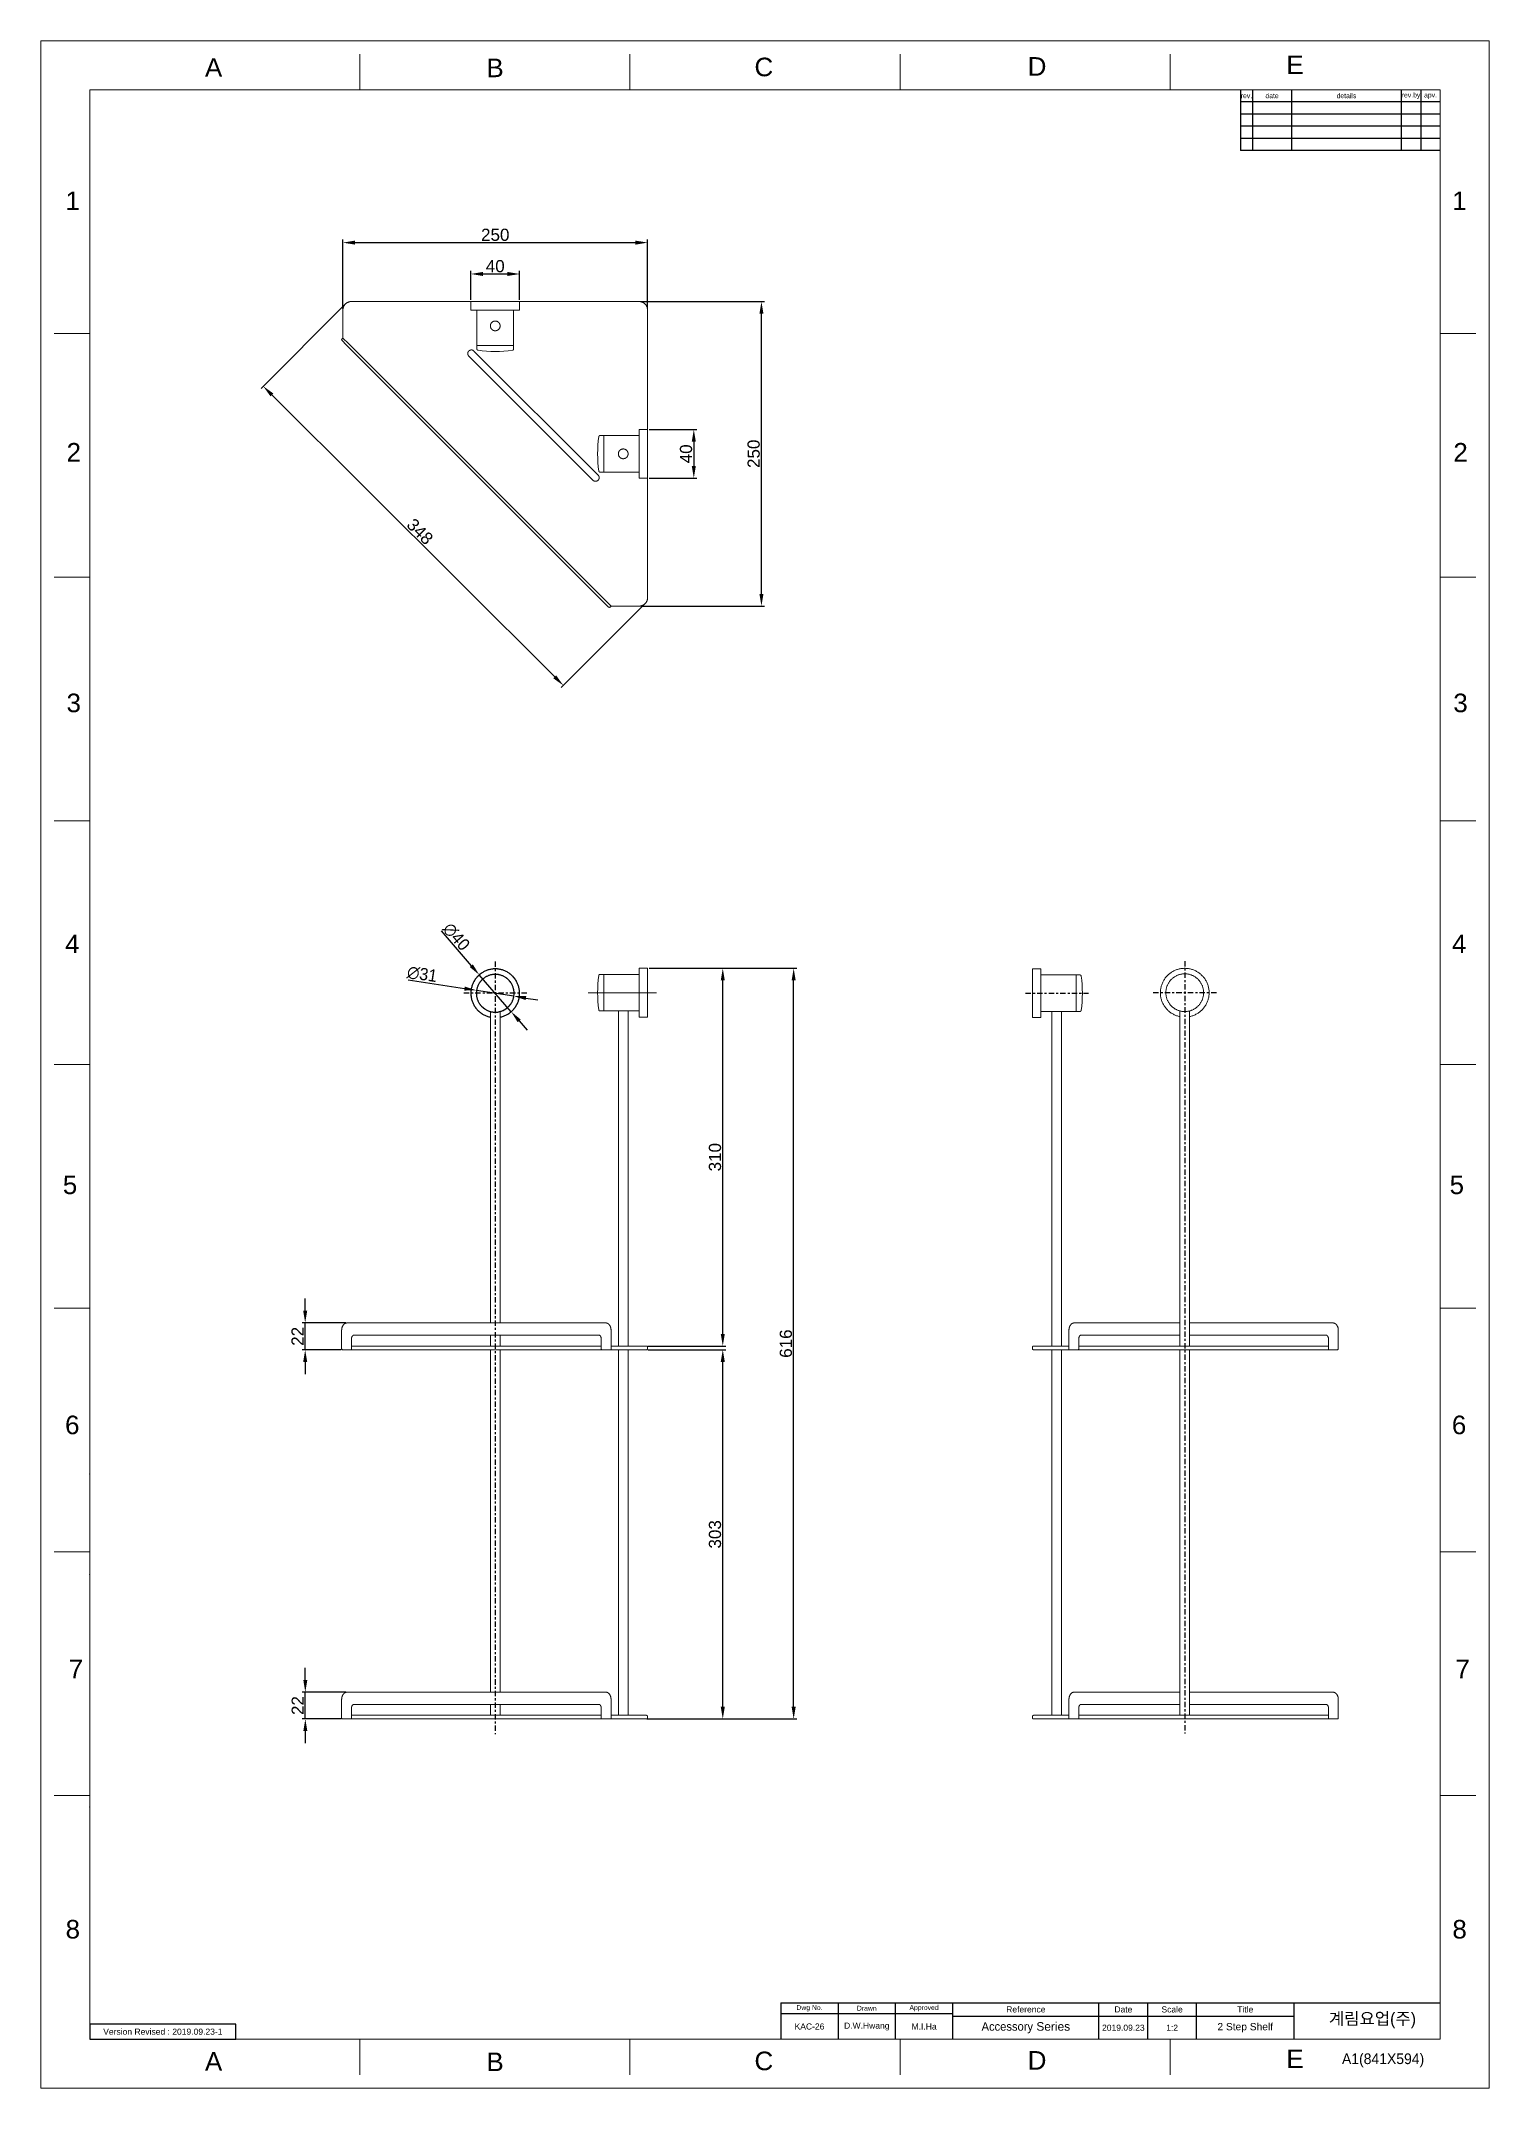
# Model space of a CAD drawing. Header units: millimetres. Extents: x 5343 to 5937, y -2661 to -1821.
import ezdxf

# ---------------------------------------------------------------- set-up
doc = ezdxf.new("R2010")
doc.units = ezdxf.units.MM
doc.header["$LTSCALE"] = 0.1
doc.linetypes.add('CENTER', pattern=[47.5, 22, -8.5, 8.5, -8.5])
doc.linetypes.add('CENTERX2', pattern=[101.6, 63.5, -12.7, 12.7, -12.7])
doc.layers.get('0').update_dxf_attribs({"lineweight": 15})
doc.layers.add('5', color=2, linetype='Continuous', lineweight=9)
doc.layers.add('DIM', color=3, linetype='Continuous', lineweight=13)
for name, color, linetype in [('CEN2', 1, 'Continuous'), ('FORM', 7, 'Continuous'), ('OUTLINE', 2, 'Continuous'), ('TEXT', 2, 'Continuous')]:
    doc.layers.add(name, color=color, linetype=linetype)
doc.styles.add('ROMANS', font='Gulim.ttf')
doc.styles.get("Standard").update_dxf_attribs({"font": 'arial.ttf'})
doc.dimstyles.new('ISO-25', dxfattribs={"dimtxt": 2.5, "dimasz": 2.5, "dimexe": 1.25, "dimexo": 0.625, "dimtad": 1, "dimlfac": 5, "dimtxsty": 'Standard', "dimcen": 2.5, "dimadec": 0, "dimazin": 0, "dimtfac": 1, "dimtmove": 0, "dimatfit": 3, "dimfxl": 0, "dimarcsym": 0})

msp = doc.modelspace()

# ---------------------------------------------------------------- texts
at = {"char_height": 7.624, "attachment_point": 5}
for s, width, insert in [('A', 10, (5413.976, -1831.685)), ('B', 10, (5529.426, -1831.854)), ('C', 10, (5639.679, -1831.527)), ('D', 10, (5751.76, -1831.247)), ('E', 10, (5857.553, -1830.613)), ('1', 50, (5356.155, -1886.388)), ('1', 50, (5925.008, -1886.388)), ('2', 50, (5356.633, -1989.588)), ('2', 50, (5925.486, -1989.588)), ('3', 50, (5356.614, -2092.476)), ('3', 50, (5925.467, -2092.476)), ('4', 50, (5356.039, -2191.286)), ('4', 50, (5924.892, -2191.286)), ('5', 50, (5355.088, -2290.215)), ('5', 50, (5923.941, -2290.215)), ('6', 50, (5356.009, -2388.736)), ('6', 50, (5924.862, -2388.736)), ('7', 50, (5357.504, -2488.812)), ('7', 50, (5926.357, -2488.812)), ('8', 50, (5356.224, -2595.672)), ('8', 50, (5925.077, -2595.672)), ('C', 10, (5639.679, -2649.712)), ('D', 10, (5751.76, -2649.433)), ('E', 10, (5857.553, -2648.799)), ('A', 10, (5413.976, -2649.871)), ('B', 10, (5529.426, -2650.039))]:
    msp.add_mtext_dynamic_manual_height_columns(s, width=width, gutter_width=12.5, heights=[0], dxfattribs=dict(at, insert=insert))
at = {"layer": '5', "style": 'ROMANS'}
msp.add_text('A1(841X594)', height=4.375, dxfattribs=at).set_placement((5876.836, -2650.956))
at = {"layer": 'TEXT', "attachment_point": 5}
for s, width, insert, char_height in [('rev.', 5, (5837.657, -1843.294), 2), ('date', 16, (5848.157, -1843.294), 2), ('details', 45, (5878.657, -1843.294), 2), ('rev.by', 8, (5905.157, -1843.294), 2), ('apv.', 8, (5913.157, -1843.294), 2), ('Dwg No.', 23.5, (5658.407, -2628.044), 2), ('Drawn', 23.5, (5681.907, -2628.044), 2), ('Approved', 23.5, (5705.407, -2628.044), 2), ('Reference', 60, (5747.157, -2628.544), 2.5), ('Date', 20, (5787.157, -2628.544), 2.5), ('Scale', 20, (5807.157, -2628.544), 2.5), ('Title', 40, (5837.157, -2628.544), 2.5), ('Version Revised : 2019.09.23-1', 60, (5393.157, -2637.669), 2.5), ('KAC-26', 23.5, (5658.407, -2635.544), 2.5), ('D.W.Hwang', 23.5, (5681.907, -2635.544), 2.5), ('M.I.Ha', 23.5, (5705.407, -2635.544), 2.5), ('{\\fGulim|b0|i0|c129|p50;Accessory} Series', 60, (5747.157, -2636.044), 3.5), ('2019.09.23', 20, (5787.157, -2636.044), 2.5), ('1:2', 20, (5807.157, -2636.044), 2.5), ('2 Step Shelf', 40, (5837.157, -2636.044), 3)]:
    msp.add_mtext_dynamic_manual_height_columns(s, width=width, gutter_width=12.5, heights=[0], dxfattribs=dict(at, insert=insert, char_height=char_height))
at = {"layer": 'TEXT', "linetype": 'CENTERX2', "insert": (5889.334, -2633.052), "char_height": 5, "attachment_point": 5}
msp.add_mtext_dynamic_manual_height_columns('{\\fHYGothic-Medium|b0|i0|c129|p18;계림요업(주)}', width=60, gutter_width=12.5, heights=[0], dxfattribs=at)

# ---------------------------------------------------------------- blocks, each defined once
blk = doc.blocks.new('*D93')
at = {"layer": 'Defpoints', "color": 0}
for p in [(5592, -1903.55), (5467, -1931.22), (5592, -1931.22)]:
    blk.add_point(p, dxfattribs=at)
at = {"layer": 'DIM', "color": 0, "lineweight": -2}
for p, q in [((5467, -1930.59), (5467, -1902.3)), ((5472, -1903.55), (5587, -1903.55)), ((5592, -1930.59), (5592, -1902.3))]:
    blk.add_line(p, q, dxfattribs=at)
at = {"layer": 'DIM', "color": 0}
for points in [[(5472, -1902.72), (5472, -1904.38), (5467, -1903.55)], [(5587, -1902.72), (5587, -1904.38), (5592, -1903.55)]]:
    blk.add_solid(points, dxfattribs=at)
at = {"layer": 'DIM', "color": 0, "insert": (5529.5, -1900.37), "char_height": 5, "attachment_point": 5}
blk.add_mtext('250', dxfattribs=at)
blk = doc.blocks.new('*D94')
at = {"layer": 'Defpoints', "color": 0}
for p in [(5539.5, -1916.42), (5519.5, -1927.72), (5539.5, -1927.72)]:
    blk.add_point(p, dxfattribs=at)
at = {"layer": 'DIM', "color": 0, "lineweight": -2}
for p, q in [((5519.5, -1927.09), (5519.5, -1915.17)), ((5539.5, -1927.09), (5539.5, -1915.17)), ((5524.5, -1916.42), (5534.5, -1916.42))]:
    blk.add_line(p, q, dxfattribs=at)
at = {"layer": 'DIM', "color": 0}
for points in [[(5524.5, -1915.59), (5524.5, -1917.25), (5519.5, -1916.42)], [(5534.5, -1915.59), (5534.5, -1917.25), (5539.5, -1916.42)]]:
    blk.add_solid(points, dxfattribs=at)
at = {"layer": 'DIM', "color": 0, "insert": (5529.5, -1913.24), "char_height": 5, "attachment_point": 5}
blk.add_mtext('40', dxfattribs=at)
blk = doc.blocks.new('*D95')
at = {"layer": 'Defpoints', "color": 0}
for p in [(5592, -1980.22), (5592, -2000.22), (5610.96, -2000.22)]:
    blk.add_point(p, dxfattribs=at)
at = {"layer": 'DIM', "color": 0, "lineweight": -2}
for p, q in [((5592.63, -1980.22), (5612.21, -1980.22)), ((5610.96, -1985.22), (5610.96, -1995.22)), ((5592.63, -2000.22), (5612.21, -2000.22))]:
    blk.add_line(p, q, dxfattribs=at)
at = {"layer": 'DIM', "color": 0}
for points in [[(5610.13, -1985.22), (5611.79, -1985.22), (5610.96, -1980.22)], [(5610.13, -1995.22), (5611.79, -1995.22), (5610.96, -2000.22)]]:
    blk.add_solid(points, dxfattribs=at)
at = {"layer": 'DIM', "color": 0, "insert": (5607.78, -1990.22), "char_height": 5, "attachment_point": 5, "rotation": 90}
blk.add_mtext('40', dxfattribs=at)
blk = doc.blocks.new('*D96')
at = {"layer": 'Defpoints', "color": 0}
for p in [(5588.5, -1927.72), (5638.7, -1927.72), (5588.74, -2052.71)]:
    blk.add_point(p, dxfattribs=at)
at = {"layer": 'DIM', "color": 0, "lineweight": -2}
for p, q in [((5589.13, -1927.72), (5639.95, -1927.72)), ((5638.7, -2047.71), (5638.7, -1932.72)), ((5589.37, -2052.71), (5639.95, -2052.71))]:
    blk.add_line(p, q, dxfattribs=at)
at = {"layer": 'DIM', "color": 0}
for points in [[(5637.87, -1932.72), (5639.53, -1932.72), (5638.7, -1927.72)], [(5637.87, -2047.71), (5639.53, -2047.71), (5638.7, -2052.71)]]:
    blk.add_solid(points, dxfattribs=at)
at = {"layer": 'DIM', "color": 0, "insert": (5635.52, -1990.21), "char_height": 5, "attachment_point": 5, "rotation": 90}
blk.add_mtext('250', dxfattribs=at)
blk = doc.blocks.new('*D97')
at = {"layer": 'Defpoints', "color": 0}
for p in [(5468.11, -1928.66), (5591.22, -2051.43), (5557.46, -2085.27)]:
    blk.add_point(p, dxfattribs=at)
at = {"layer": 'DIM', "color": 0, "lineweight": -2}
for p, q in [((5467.67, -1929.1), (5433.48, -1963.39)), ((5437.9, -1966.04), (5553.92, -2081.74)), ((5590.78, -2051.87), (5556.58, -2086.16))]:
    blk.add_line(p, q, dxfattribs=at)
at = {"layer": 'DIM', "color": 0}
for points in [[(5438.49, -1965.45), (5437.31, -1966.63), (5434.36, -1962.51)], [(5554.51, -2081.15), (5553.33, -2082.33), (5557.46, -2085.27)]]:
    blk.add_solid(points, dxfattribs=at)
at = {"layer": 'DIM', "color": 0, "insert": (5498.63, -2022.11), "char_height": 5, "attachment_point": 5, "rotation": 315.07858}
blk.add_mtext('348', dxfattribs=at)
blk = doc.blocks.new('*D100')
at = {"layer": 'Defpoints', "color": 0}
for p in [(5451.55, -2346.84), (5468.77, -2346.84), (5466.93, -2357.84)]:
    blk.add_point(p, dxfattribs=at)
at = {"layer": 'DIM', "color": 0, "lineweight": -2}
for p, q in [((5451.55, -2341.84), (5451.55, -2336.84)), ((5468.15, -2346.84), (5450.3, -2346.84)), ((5451.55, -2357.84), (5451.55, -2346.84)), ((5466.31, -2357.84), (5450.3, -2357.84)), ((5451.55, -2362.84), (5451.55, -2367.84))]:
    blk.add_line(p, q, dxfattribs=at)
at = {"layer": 'DIM', "color": 0}
for points in [[(5450.71, -2341.84), (5452.38, -2341.84), (5451.55, -2346.84)], [(5450.71, -2362.84), (5452.38, -2362.84), (5451.55, -2357.84)]]:
    blk.add_solid(points, dxfattribs=at)
at = {"layer": 'DIM', "color": 0, "insert": (5448.41, -2352.34), "char_height": 5, "attachment_point": 5, "rotation": 90}
blk.add_mtext('22', dxfattribs=at)
blk = doc.blocks.new('*D101')
at = {"layer": 'Defpoints', "color": 0}
for p in [(5451.6, -2498.34), (5468.77, -2498.34), (5466.93, -2509.34)]:
    blk.add_point(p, dxfattribs=at)
at = {"layer": 'DIM', "color": 0, "lineweight": -2}
for p, q in [((5451.6, -2493.34), (5451.6, -2488.34)), ((5468.15, -2498.34), (5450.35, -2498.34)), ((5451.6, -2509.34), (5451.6, -2498.34)), ((5466.31, -2509.34), (5450.35, -2509.34)), ((5451.6, -2514.34), (5451.6, -2519.34))]:
    blk.add_line(p, q, dxfattribs=at)
at = {"layer": 'DIM', "color": 0}
for points in [[(5450.77, -2493.34), (5452.43, -2493.34), (5451.6, -2498.34)], [(5450.77, -2514.34), (5452.43, -2514.34), (5451.6, -2509.34)]]:
    blk.add_solid(points, dxfattribs=at)
at = {"layer": 'DIM', "color": 0, "insert": (5448.47, -2503.84), "char_height": 5, "attachment_point": 5, "rotation": 90}
blk.add_mtext('22', dxfattribs=at)
blk = doc.blocks.new('*D102')
at = {"layer": 'Defpoints', "color": 0}
for p in [(5591.5, -2357.84), (5622.84, -2357.84), (5591.09, -2509.35)]:
    blk.add_point(p, dxfattribs=at)
at = {"layer": 'DIM', "color": 0, "lineweight": -2}
for p, q in [((5592.13, -2357.84), (5624.09, -2357.84)), ((5622.84, -2504.35), (5622.84, -2362.84)), ((5591.72, -2509.35), (5624.09, -2509.35))]:
    blk.add_line(p, q, dxfattribs=at)
at = {"layer": 'DIM', "color": 0}
for points in [[(5622, -2362.84), (5623.67, -2362.84), (5622.84, -2357.84)], [(5622, -2504.35), (5623.67, -2504.35), (5622.84, -2509.35)]]:
    blk.add_solid(points, dxfattribs=at)
at = {"layer": 'DIM', "color": 0, "insert": (5619.66, -2433.59), "char_height": 5, "attachment_point": 5, "rotation": 90}
blk.add_mtext('303', dxfattribs=at)
blk = doc.blocks.new('*D103')
at = {"layer": 'Defpoints', "color": 0}
for p in [(5592, -2201.32), (5622.84, -2201.32), (5591.5, -2356.34)]:
    blk.add_point(p, dxfattribs=at)
at = {"layer": 'DIM', "color": 0, "lineweight": -2}
for p, q in [((5592.63, -2201.32), (5624.09, -2201.32)), ((5622.84, -2351.34), (5622.84, -2206.32)), ((5592.13, -2356.34), (5624.09, -2356.34))]:
    blk.add_line(p, q, dxfattribs=at)
at = {"layer": 'DIM', "color": 0}
for points in [[(5622, -2206.32), (5623.67, -2206.32), (5622.84, -2201.32)], [(5622, -2351.34), (5623.67, -2351.34), (5622.84, -2356.34)]]:
    blk.add_solid(points, dxfattribs=at)
at = {"layer": 'DIM', "color": 0, "insert": (5619.66, -2278.83), "char_height": 5, "attachment_point": 5, "rotation": 90}
blk.add_mtext('310', dxfattribs=at)
blk = doc.blocks.new('*D105')
at = {"layer": 'Defpoints', "color": 0}
for p in [(5522.95, -2204.02), (5536.06, -2219.12)]:
    blk.add_point(p, dxfattribs=at)
at = {"layer": 'DIM', "color": 0, "lineweight": -2}
for p, q in [((5507.32, -2185.99), (5519.68, -2200.24)), ((5536.06, -2219.12), (5522.95, -2204.02)), ((5539.33, -2222.9), (5542.61, -2226.68))]:
    blk.add_line(p, q, dxfattribs=at)
at = {"layer": 'DIM', "color": 0}
for points in [[(5520.31, -2199.69), (5519.05, -2200.79), (5522.95, -2204.02)], [(5539.96, -2222.36), (5538.7, -2223.45), (5536.06, -2219.12)]]:
    blk.add_solid(points, dxfattribs=at)
at = {"layer": 'DIM', "color": 0, "insert": (5513.54, -2188.39), "char_height": 5, "attachment_point": 5, "rotation": 310.93552}
blk.add_mtext('{\\fMS PGothic|b0|i0|c128|p34;∅40}', dxfattribs=at)
blk = doc.blocks.new('*D106')
at = {"layer": 'Defpoints', "color": 0}
for p in [(5521.85, -2210.38), (5537.16, -2212.76)]:
    blk.add_point(p, dxfattribs=at)
at = {"layer": 'DIM', "color": 0, "lineweight": -2}
for p, q in [((5493.78, -2206.04), (5516.91, -2209.62)), ((5537.16, -2212.76), (5521.85, -2210.38)), ((5542.1, -2213.52), (5547.04, -2214.29))]:
    blk.add_line(p, q, dxfattribs=at)
at = {"layer": 'DIM', "color": 0}
for points in [[(5517.03, -2208.8), (5516.78, -2210.44), (5521.85, -2210.38)], [(5542.23, -2212.7), (5541.98, -2214.34), (5537.16, -2212.76)]]:
    blk.add_solid(points, dxfattribs=at)
at = {"layer": 'DIM', "color": 0, "insert": (5499.52, -2203.76), "char_height": 5, "attachment_point": 5, "rotation": 351.19824}
blk.add_mtext('{\\fMS PGothic|b0|i0|c128|p34;∅31}', dxfattribs=at)
blk = doc.blocks.new('*D117')
at = {"layer": 'Defpoints', "color": 0}
for p in [(5592, -2201.32), (5651.91, -2201.32), (5591.72, -2509.35)]:
    blk.add_point(p, dxfattribs=at)
at = {"layer": 'DIM', "color": 0, "lineweight": -2}
for p, q in [((5592.63, -2201.32), (5653.16, -2201.32)), ((5651.91, -2504.35), (5651.91, -2206.32)), ((5592.34, -2509.35), (5653.16, -2509.35))]:
    blk.add_line(p, q, dxfattribs=at)
at = {"layer": 'DIM', "color": 0}
for points in [[(5651.08, -2206.32), (5652.74, -2206.32), (5651.91, -2201.32)], [(5651.08, -2504.35), (5652.74, -2504.35), (5651.91, -2509.35)]]:
    blk.add_solid(points, dxfattribs=at)
at = {"layer": 'DIM', "color": 0, "insert": (5648.73, -2355.33), "char_height": 5, "attachment_point": 5, "rotation": 90}
blk.add_mtext('616', dxfattribs=at)

# ---------------------------------------------------------------- dimensions: what is measured, and where the dimension line sits
at = {"layer": 'DIM'}
for base, p1, p2, picture, middle in [((5592.004, -1903.549), (5467.004, -1931.217), (5592.004, -1931.217), '*D93', (5529.504, -1900.371)), ((5539.504, -1916.421), (5519.504, -1927.717), (5539.504, -1927.717), '*D94', (5529.504, -1913.244))]:
    dim = msp.add_linear_dim(base=base, p1=p1, p2=p2, dimstyle='ISO-25', override={"dimtxt": 5, "dimasz": 5, "dimdec": 1, "dimlfac": 2, "dimadec": 1, "dimtdec": 1, "dimfxl": 1.25, "dimtfill": 1}, dxfattribs=at)
    dim.commit()
    dim.dimension.update_dxf_attribs({"geometry": picture, "text_midpoint": middle})
dim = msp.add_linear_dim(base=(5557.463, -2085.275), p1=(5468.115, -1928.659), p2=(5591.219, -2051.426), angle=315.078577, text='348', dimstyle='ISO-25', override={"dimtxt": 5, "dimasz": 5, "dimdec": 1, "dimlfac": 2, "dimadec": 1, "dimtdec": 1, "dimfxl": 1.25, "dimtfill": 1}, dxfattribs=at)
dim.commit()
dim.dimension.update_dxf_attribs({"geometry": '*D97', "text_midpoint": (5496.386, -2024.365), "dimtype": 161})
for base, p1, p2, picture, middle in [((5638.7, -1927.717), (5588.743, -2052.709), (5588.504, -1927.717), '*D96', (5635.522, -1990.213)), ((5610.96, -2000.217), (5592.004, -1980.217), (5592.004, -2000.217), '*D95', (5607.782, -1990.217)), ((5622.838, -2201.319), (5591.504, -2356.337), (5592.003, -2201.319), '*D103', (5619.658, -2278.828)), ((5451.548, -2346.837), (5466.933, -2357.837), (5468.771, -2346.837), '*D100', (5448.413, -2352.337)), ((5622.838, -2357.837), (5591.094, -2509.35), (5591.504, -2357.837), '*D102', (5619.658, -2433.594)), ((5451.6, -2498.343), (5466.933, -2509.343), (5468.771, -2498.343), '*D101', (5448.465, -2503.843))]:
    dim = msp.add_linear_dim(base=base, p1=p1, p2=p2, angle=90, dimstyle='ISO-25', override={"dimtxt": 5, "dimasz": 5, "dimdec": 1, "dimlfac": 2, "dimadec": 1, "dimtdec": 1, "dimfxl": 1.25, "dimtfill": 1}, dxfattribs=at)
    dim.commit()
    dim.dimension.update_dxf_attribs({"geometry": picture, "text_midpoint": middle})
for p1, p2, picture, middle in [((5536.056, -2219.125), (5522.952, -2204.016), '*D105', (5511.174, -2190.437)), ((5537.163, -2212.755), (5521.846, -2210.384), '*D106', (5499.045, -2206.853))]:
    dim = msp.add_diameter_dim_2p(p1=p1, p2=p2, text='{\\fMS PGothic|b0|i0|c128|p34;<>}', dimstyle='ISO-25', override={"dimtxt": 5, "dimasz": 5, "dimdec": 1, "dimlfac": 2, "dimadec": 1, "dimtdec": 1, "dimfxl": 1.25, "dimtfill": 1}, dxfattribs=at)
    dim.commit()
    dim.dimension.update_dxf_attribs({"geometry": picture, "text_midpoint": middle, "dimtype": 163})
dim = msp.add_linear_dim(base=(5651.909, -2201.319), p1=(5591.719, -2509.35), p2=(5592.003, -2201.319), angle=90, text='616', dimstyle='ISO-25', override={"dimtxt": 5, "dimasz": 5, "dimdec": 1, "dimlfac": 2, "dimadec": 1, "dimtdec": 1, "dimfxl": 1.25, "dimtfill": 1}, dxfattribs=at)
dim.commit()
dim.dimension.update_dxf_attribs({"geometry": '*D117', "text_midpoint": (5648.731, -2355.335)})

# ---------------------------------------------------------------- linework, layer by layer
at = {"color": 7, "linetype": 'Continuous'}
for p, q in [((5343.157, -1820.794), (5937.157, -1820.794)), ((5343.157, -1820.794), (5343.157, -2660.794)), ((5937.157, -1820.794), (5937.157, -2660.794)), ((5473.957, -1840.794), (5473.957, -1826.258)), ((5584.757, -1840.794), (5584.757, -1826.258)), ((5695.557, -1840.794), (5695.557, -1826.258)), ((5806.357, -1840.794), (5806.357, -1826.258)), ((5917.157, -1840.794), (5363.157, -1840.794)), ((5917.157, -2640.794), (5917.157, -1840.794)), ((5363.157, -1940.794), (5348.621, -1940.794)), ((5917.157, -1940.794), (5931.693, -1940.794)), ((5363.157, -2040.794), (5348.621, -2040.794)), ((5917.157, -2040.794), (5931.693, -2040.794)), ((5363.157, -2140.794), (5348.621, -2140.794)), ((5917.157, -2140.794), (5931.693, -2140.794)), ((5363.157, -2240.794), (5348.621, -2240.794)), ((5917.157, -2240.794), (5931.693, -2240.794)), ((5363.157, -2340.794), (5348.621, -2340.794)), ((5917.157, -2340.794), (5931.693, -2340.794)), ((5363.157, -2440.794), (5348.621, -2440.794)), ((5917.157, -2440.794), (5931.693, -2440.794)), ((5363.157, -2540.794), (5348.621, -2540.794)), ((5917.157, -2540.794), (5931.693, -2540.794)), ((5473.962, -2640.8), (5473.962, -2655.336)), ((5584.762, -2640.798), (5584.762, -2655.334)), ((5695.562, -2640.797), (5695.562, -2655.333)), ((5806.362, -2640.796), (5806.362, -2655.332)), ((5343.157, -2660.794), (5937.157, -2660.794))]:
    msp.add_line(p, q, dxfattribs=at)
at = {"linetype": 'Continuous'}
for p, q in [((5363.157, -2640.794), (5363.157, -1840.794)), ((5917.157, -2640.794), (5363.157, -2640.794))]:
    msp.add_line(p, q, dxfattribs=at)
for p in [(5363.157, -2408.812), (5363.157, -2408.812), (5363.157, -2450.198), (5363.157, -2450.198), (5363.157, -2545.496), (5363.157, -2545.496)]:
    msp.add_point(p)
at = {"layer": 'CEN2', "linetype": 'CENTER'}
for p, q in [((5529.504, -2198.571), (5529.504, -2515.543)), ((5812.334, -2198.332), (5812.334, -2515.304)), ((5542.504, -2211.57), (5516.504, -2211.57)), ((5747.029, -2211.557), (5772.846, -2211.557)), ((5825.334, -2211.332), (5799.334, -2211.332))]:
    msp.add_line(p, q, dxfattribs=at)
at = {"layer": 'DIM', "color": 7}
for p, q in [((5467.004, -1931.217), (5467.006, -1931.098)), ((5467.004, -1942.51), (5467.004, -1931.217)), ((5467.006, -1931.098), (5467.012, -1930.979)), ((5467.012, -1930.979), (5467.022, -1930.859)), ((5467.022, -1930.859), (5467.036, -1930.741)), ((5467.036, -1930.741), (5467.055, -1930.623)), ((5467.055, -1930.623), (5467.077, -1930.505)), ((5467.077, -1930.505), (5467.103, -1930.389)), ((5467.103, -1930.389), (5467.133, -1930.273)), ((5467.133, -1930.273), (5467.168, -1930.159)), ((5467.168, -1930.159), (5467.206, -1930.045)), ((5467.206, -1930.045), (5467.248, -1929.933)), ((5467.248, -1929.933), (5467.293, -1929.823)), ((5467.293, -1929.823), (5467.343, -1929.714)), ((5467.343, -1929.714), (5467.396, -1929.607)), ((5467.396, -1929.607), (5467.453, -1929.502)), ((5467.453, -1929.502), (5467.513, -1929.399)), ((5467.513, -1929.399), (5467.577, -1929.298)), ((5467.577, -1929.298), (5467.644, -1929.199)), ((5467.644, -1929.199), (5467.715, -1929.103)), ((5467.715, -1929.103), (5467.789, -1929.009)), ((5467.789, -1929.009), (5467.866, -1928.917)), ((5467.866, -1928.917), (5467.946, -1928.828)), ((5467.946, -1928.828), (5468.029, -1928.743)), ((5468.029, -1928.743), (5468.115, -1928.659)), ((5468.115, -1928.659), (5468.203, -1928.579)), ((5468.203, -1928.579), (5468.295, -1928.502)), ((5468.295, -1928.502), (5468.389, -1928.429)), ((5468.389, -1928.429), (5468.485, -1928.358)), ((5468.485, -1928.358), (5468.584, -1928.291)), ((5468.584, -1928.291), (5468.685, -1928.227)), ((5468.685, -1928.227), (5468.788, -1928.167)), ((5468.788, -1928.167), (5468.893, -1928.11)), ((5468.893, -1928.11), (5469.001, -1928.057)), ((5469.001, -1928.057), (5469.109, -1928.007)), ((5469.109, -1928.007), (5469.22, -1927.961)), ((5469.22, -1927.961), (5469.332, -1927.919)), ((5469.332, -1927.919), (5469.445, -1927.881)), ((5469.445, -1927.881), (5469.559, -1927.847)), ((5469.559, -1927.847), (5469.675, -1927.817)), ((5469.675, -1927.817), (5469.792, -1927.791)), ((5469.792, -1927.791), (5469.909, -1927.768)), ((5469.909, -1927.768), (5470.027, -1927.75)), ((5470.027, -1927.75), (5470.146, -1927.736)), ((5470.146, -1927.736), (5470.265, -1927.726)), ((5470.265, -1927.726), (5470.384, -1927.719)), ((5470.384, -1927.719), (5470.504, -1927.717)), ((5470.504, -1927.717), (5588.504, -1927.717)), ((5519.504, -1931.217), (5519.504, -1927.717)), ((5519.504, -1927.717), (5539.504, -1927.717)), ((5539.504, -1931.217), (5519.504, -1931.217)), ((5522.004, -1945.717), (5522.004, -1931.217)), ((5537.004, -1931.217), (5537.004, -1945.717)), ((5539.504, -1927.717), (5539.504, -1931.217)), ((5588.504, -1927.717), (5588.623, -1927.719)), ((5588.623, -1927.719), (5588.743, -1927.726)), ((5588.743, -1927.726), (5588.862, -1927.736)), ((5588.862, -1927.736), (5588.98, -1927.75)), ((5588.98, -1927.75), (5589.098, -1927.768)), ((5589.098, -1927.768), (5589.216, -1927.791)), ((5589.216, -1927.791), (5589.332, -1927.817)), ((5589.332, -1927.817), (5589.448, -1927.847)), ((5589.448, -1927.847), (5589.563, -1927.881)), ((5589.563, -1927.881), (5589.676, -1927.919)), ((5589.676, -1927.919), (5589.788, -1927.961)), ((5589.788, -1927.961), (5589.898, -1928.007)), ((5589.898, -1928.007), (5590.007, -1928.057)), ((5590.007, -1928.057), (5590.114, -1928.11)), ((5590.114, -1928.11), (5590.219, -1928.167)), ((5590.219, -1928.167), (5590.322, -1928.227)), ((5590.322, -1928.227), (5590.423, -1928.291)), ((5590.423, -1928.291), (5590.522, -1928.358)), ((5590.522, -1928.358), (5590.619, -1928.429)), ((5590.619, -1928.429), (5590.713, -1928.502)), ((5590.713, -1928.502), (5590.804, -1928.579)), ((5590.804, -1928.579), (5590.893, -1928.659)), ((5590.893, -1928.659), (5590.979, -1928.743)), ((5590.979, -1928.743), (5591.062, -1928.828)), ((5591.062, -1928.828), (5591.142, -1928.917)), ((5591.142, -1928.917), (5591.219, -1929.009)), ((5591.219, -1929.009), (5591.293, -1929.103)), ((5591.293, -1929.103), (5591.363, -1929.199)), ((5591.363, -1929.199), (5591.43, -1929.298)), ((5591.43, -1929.298), (5591.494, -1929.399)), ((5591.494, -1929.399), (5591.555, -1929.502)), ((5591.555, -1929.502), (5591.611, -1929.607)), ((5591.611, -1929.607), (5591.664, -1929.714)), ((5591.664, -1929.714), (5591.714, -1929.823)), ((5591.714, -1929.823), (5591.76, -1929.933)), ((5591.76, -1929.933), (5591.802, -1930.045)), ((5591.802, -1930.045), (5591.84, -1930.159)), ((5591.84, -1930.159), (5591.874, -1930.273)), ((5591.874, -1930.273), (5591.904, -1930.389)), ((5591.904, -1930.389), (5591.93, -1930.505)), ((5591.93, -1930.505), (5591.953, -1930.623)), ((5591.953, -1930.623), (5591.971, -1930.741)), ((5591.971, -1930.741), (5591.985, -1930.859)), ((5591.985, -1930.859), (5591.996, -1930.979)), ((5591.996, -1930.979), (5592.002, -1931.098)), ((5592.002, -1931.098), (5592.004, -1931.217)), ((5592.004, -1931.217), (5592.004, -2049.217)), ((5527.506, -1937.613), (5527.504, -1937.683)), ((5527.506, -1937.613), (5527.504, -1937.683)), ((5527.504, -1937.683), (5527.504, -1937.752)), ((5527.504, -1937.683), (5527.504, -1937.752)), ((5527.504, -1937.752), (5527.506, -1937.821)), ((5527.504, -1937.752), (5527.506, -1937.821)), ((5527.511, -1937.544), (5527.506, -1937.613)), ((5527.511, -1937.544), (5527.506, -1937.613)), ((5527.506, -1937.821), (5527.511, -1937.891)), ((5527.506, -1937.821), (5527.511, -1937.891)), ((5527.518, -1937.475), (5527.511, -1937.544)), ((5527.518, -1937.475), (5527.511, -1937.544)), ((5527.511, -1937.891), (5527.518, -1937.96)), ((5527.511, -1937.891), (5527.518, -1937.96)), ((5527.528, -1937.406), (5527.518, -1937.475)), ((5527.528, -1937.406), (5527.518, -1937.475)), ((5527.518, -1937.96), (5527.528, -1938.029)), ((5527.518, -1937.96), (5527.528, -1938.029)), ((5527.54, -1937.338), (5527.528, -1937.406)), ((5527.54, -1937.338), (5527.528, -1937.406)), ((5527.528, -1938.029), (5527.54, -1938.097)), ((5527.528, -1938.029), (5527.54, -1938.097)), ((5527.554, -1937.27), (5527.54, -1937.338)), ((5527.554, -1937.27), (5527.54, -1937.338)), ((5527.54, -1938.097), (5527.554, -1938.165)), ((5527.54, -1938.097), (5527.554, -1938.165)), ((5527.571, -1937.203), (5527.554, -1937.27)), ((5527.571, -1937.203), (5527.554, -1937.27)), ((5527.554, -1938.165), (5527.571, -1938.232)), ((5527.554, -1938.165), (5527.571, -1938.232)), ((5527.59, -1937.136), (5527.571, -1937.203)), ((5527.59, -1937.136), (5527.571, -1937.203)), ((5527.571, -1938.232), (5527.59, -1938.299)), ((5527.571, -1938.232), (5527.59, -1938.299)), ((5527.611, -1937.07), (5527.59, -1937.136)), ((5527.611, -1937.07), (5527.59, -1937.136)), ((5527.59, -1938.299), (5527.611, -1938.365)), ((5527.59, -1938.299), (5527.611, -1938.365)), ((5527.635, -1937.004), (5527.611, -1937.07)), ((5527.635, -1937.004), (5527.611, -1937.07)), ((5527.611, -1938.365), (5527.635, -1938.43)), ((5527.611, -1938.365), (5527.635, -1938.43)), ((5527.661, -1936.94), (5527.635, -1937.004)), ((5527.661, -1936.94), (5527.635, -1937.004)), ((5527.635, -1938.43), (5527.661, -1938.495)), ((5527.635, -1938.43), (5527.661, -1938.495)), ((5527.689, -1936.877), (5527.661, -1936.94)), ((5527.689, -1936.877), (5527.661, -1936.94)), ((5527.661, -1938.495), (5527.689, -1938.558)), ((5527.661, -1938.495), (5527.689, -1938.558)), ((5527.719, -1936.814), (5527.689, -1936.877)), ((5527.719, -1936.814), (5527.689, -1936.877)), ((5527.689, -1938.558), (5527.719, -1938.621)), ((5527.689, -1938.558), (5527.719, -1938.621)), ((5527.752, -1936.753), (5527.719, -1936.814)), ((5527.752, -1936.753), (5527.719, -1936.814)), ((5527.719, -1938.621), (5527.752, -1938.682)), ((5527.719, -1938.621), (5527.752, -1938.682)), ((5527.786, -1936.692), (5527.752, -1936.753)), ((5527.786, -1936.692), (5527.752, -1936.753)), ((5527.752, -1938.682), (5527.786, -1938.742)), ((5527.752, -1938.682), (5527.786, -1938.742)), ((5527.823, -1936.633), (5527.786, -1936.692)), ((5527.823, -1936.633), (5527.786, -1936.692)), ((5527.786, -1938.742), (5527.823, -1938.801)), ((5527.786, -1938.742), (5527.823, -1938.801)), ((5527.862, -1936.576), (5527.823, -1936.633)), ((5527.862, -1936.576), (5527.823, -1936.633)), ((5527.823, -1938.801), (5527.862, -1938.859)), ((5527.823, -1938.801), (5527.862, -1938.859)), ((5527.902, -1936.519), (5527.862, -1936.576)), ((5527.902, -1936.519), (5527.862, -1936.576)), ((5527.862, -1938.859), (5527.902, -1938.915)), ((5527.862, -1938.859), (5527.902, -1938.915)), ((5527.945, -1936.465), (5527.902, -1936.519)), ((5527.945, -1936.465), (5527.902, -1936.519)), ((5527.902, -1938.915), (5527.945, -1938.97)), ((5527.902, -1938.915), (5527.945, -1938.97)), ((5527.989, -1936.411), (5527.945, -1936.465)), ((5527.989, -1936.411), (5527.945, -1936.465)), ((5527.945, -1938.97), (5527.989, -1939.024)), ((5527.945, -1938.97), (5527.989, -1939.024)), ((5528.035, -1936.359), (5527.989, -1936.411)), ((5528.035, -1936.359), (5527.989, -1936.411)), ((5527.989, -1939.024), (5528.035, -1939.075)), ((5527.989, -1939.024), (5528.035, -1939.075)), ((5528.083, -1936.309), (5528.035, -1936.359)), ((5528.083, -1936.309), (5528.035, -1936.359)), ((5528.035, -1939.075), (5528.083, -1939.125)), ((5528.035, -1939.075), (5528.083, -1939.125)), ((5528.133, -1936.261), (5528.083, -1936.309)), ((5528.133, -1936.261), (5528.083, -1936.309)), ((5528.083, -1939.125), (5528.133, -1939.174)), ((5528.083, -1939.125), (5528.133, -1939.174)), ((5528.184, -1936.214), (5528.133, -1936.261)), ((5528.184, -1936.214), (5528.133, -1936.261)), ((5528.133, -1939.174), (5528.184, -1939.221)), ((5528.133, -1939.174), (5528.184, -1939.221)), ((5528.237, -1936.169), (5528.184, -1936.214)), ((5528.237, -1936.169), (5528.184, -1936.214)), ((5528.184, -1939.221), (5528.237, -1939.265)), ((5528.184, -1939.221), (5528.237, -1939.265)), ((5528.292, -1936.126), (5528.237, -1936.169)), ((5528.292, -1936.126), (5528.237, -1936.169)), ((5528.237, -1939.265), (5528.292, -1939.308)), ((5528.237, -1939.265), (5528.292, -1939.308)), ((5528.348, -1936.085), (5528.292, -1936.126)), ((5528.348, -1936.085), (5528.292, -1936.126)), ((5528.292, -1939.308), (5528.348, -1939.35)), ((5528.292, -1939.308), (5528.348, -1939.35)), ((5528.405, -1936.046), (5528.348, -1936.085)), ((5528.405, -1936.046), (5528.348, -1936.085)), ((5528.348, -1939.35), (5528.405, -1939.389)), ((5528.348, -1939.35), (5528.405, -1939.389)), ((5528.464, -1936.009), (5528.405, -1936.046)), ((5528.464, -1936.009), (5528.405, -1936.046)), ((5528.405, -1939.389), (5528.464, -1939.426)), ((5528.405, -1939.389), (5528.464, -1939.426)), ((5528.524, -1935.974), (5528.464, -1936.009)), ((5528.524, -1935.974), (5528.464, -1936.009)), ((5528.464, -1939.426), (5528.524, -1939.461)), ((5528.464, -1939.426), (5528.524, -1939.461)), ((5528.585, -1935.941), (5528.524, -1935.974)), ((5528.585, -1935.941), (5528.524, -1935.974)), ((5528.524, -1939.461), (5528.585, -1939.494)), ((5528.524, -1939.461), (5528.585, -1939.494)), ((5528.647, -1935.91), (5528.585, -1935.941)), ((5528.647, -1935.91), (5528.585, -1935.941)), ((5528.585, -1939.494), (5528.647, -1939.525)), ((5528.585, -1939.494), (5528.647, -1939.525)), ((5528.71, -1935.881), (5528.647, -1935.91)), ((5528.71, -1935.881), (5528.647, -1935.91)), ((5528.647, -1939.525), (5528.71, -1939.553)), ((5528.647, -1939.525), (5528.71, -1939.553)), ((5528.775, -1935.855), (5528.71, -1935.881)), ((5528.775, -1935.855), (5528.71, -1935.881)), ((5528.71, -1939.553), (5528.775, -1939.58)), ((5528.71, -1939.553), (5528.775, -1939.58)), ((5528.84, -1935.831), (5528.775, -1935.855)), ((5528.84, -1935.831), (5528.775, -1935.855)), ((5528.775, -1939.58), (5528.84, -1939.604)), ((5528.775, -1939.58), (5528.84, -1939.604)), ((5528.906, -1935.809), (5528.84, -1935.831)), ((5528.906, -1935.809), (5528.84, -1935.831)), ((5528.84, -1939.604), (5528.906, -1939.626)), ((5528.84, -1939.604), (5528.906, -1939.626)), ((5528.972, -1935.789), (5528.906, -1935.809)), ((5528.972, -1935.789), (5528.906, -1935.809)), ((5528.906, -1939.626), (5528.972, -1939.645)), ((5528.906, -1939.626), (5528.972, -1939.645)), ((5529.039, -1935.772), (5528.972, -1935.789)), ((5529.039, -1935.772), (5528.972, -1935.789)), ((5528.972, -1939.645), (5529.039, -1939.663)), ((5528.972, -1939.645), (5529.039, -1939.663)), ((5529.107, -1935.757), (5529.039, -1935.772)), ((5529.107, -1935.757), (5529.039, -1935.772)), ((5529.039, -1939.663), (5529.107, -1939.678)), ((5529.039, -1939.663), (5529.107, -1939.678)), ((5529.175, -1935.745), (5529.107, -1935.757)), ((5529.175, -1935.745), (5529.107, -1935.757)), ((5529.107, -1939.678), (5529.175, -1939.69)), ((5529.107, -1939.678), (5529.175, -1939.69)), ((5529.244, -1935.734), (5529.175, -1935.745)), ((5529.244, -1935.734), (5529.175, -1935.745)), ((5529.175, -1939.69), (5529.244, -1939.7)), ((5529.175, -1939.69), (5529.244, -1939.7)), ((5529.313, -1935.727), (5529.244, -1935.734)), ((5529.313, -1935.727), (5529.244, -1935.734)), ((5529.244, -1939.7), (5529.313, -1939.708)), ((5529.244, -1939.7), (5529.313, -1939.708)), ((5529.382, -1935.721), (5529.313, -1935.727)), ((5529.382, -1935.721), (5529.313, -1935.727)), ((5529.313, -1939.708), (5529.382, -1939.714)), ((5529.313, -1939.708), (5529.382, -1939.714)), ((5529.452, -1935.718), (5529.382, -1935.721)), ((5529.452, -1935.718), (5529.382, -1935.721)), ((5529.382, -1939.714), (5529.452, -1939.717)), ((5529.382, -1939.714), (5529.452, -1939.717)), ((5529.521, -1935.717), (5529.452, -1935.718)), ((5529.521, -1935.717), (5529.452, -1935.718)), ((5529.452, -1939.717), (5529.521, -1939.717)), ((5529.452, -1939.717), (5529.521, -1939.717)), ((5529.59, -1935.719), (5529.521, -1935.717)), ((5529.59, -1935.719), (5529.521, -1935.717)), ((5529.521, -1939.717), (5529.59, -1939.716)), ((5529.521, -1939.717), (5529.59, -1939.716)), ((5529.66, -1935.723), (5529.59, -1935.719)), ((5529.66, -1935.723), (5529.59, -1935.719)), ((5529.59, -1939.716), (5529.66, -1939.711)), ((5529.59, -1939.716), (5529.66, -1939.711)), ((5529.729, -1935.73), (5529.66, -1935.723)), ((5529.729, -1935.73), (5529.66, -1935.723)), ((5529.66, -1939.711), (5529.729, -1939.705)), ((5529.66, -1939.711), (5529.729, -1939.705)), ((5529.798, -1935.739), (5529.729, -1935.73)), ((5529.798, -1935.739), (5529.729, -1935.73)), ((5529.729, -1939.705), (5529.798, -1939.696)), ((5529.729, -1939.705), (5529.798, -1939.696)), ((5529.866, -1935.751), (5529.798, -1935.739)), ((5529.866, -1935.751), (5529.798, -1935.739)), ((5529.798, -1939.696), (5529.866, -1939.684)), ((5529.798, -1939.696), (5529.866, -1939.684)), ((5529.934, -1935.764), (5529.866, -1935.751)), ((5529.934, -1935.764), (5529.866, -1935.751)), ((5529.866, -1939.684), (5529.934, -1939.671)), ((5529.866, -1939.684), (5529.934, -1939.671)), ((5530.002, -1935.78), (5529.934, -1935.764)), ((5530.002, -1935.78), (5529.934, -1935.764)), ((5529.934, -1939.671), (5530.002, -1939.654)), ((5529.934, -1939.671), (5530.002, -1939.654)), ((5530.069, -1935.799), (5530.002, -1935.78)), ((5530.069, -1935.799), (5530.002, -1935.78)), ((5530.002, -1939.654), (5530.069, -1939.636)), ((5530.002, -1939.654), (5530.069, -1939.636)), ((5530.135, -1935.82), (5530.069, -1935.799)), ((5530.135, -1935.82), (5530.069, -1935.799)), ((5530.069, -1939.636), (5530.135, -1939.615)), ((5530.069, -1939.636), (5530.135, -1939.615)), ((5530.2, -1935.843), (5530.135, -1935.82)), ((5530.2, -1935.843), (5530.135, -1935.82)), ((5530.135, -1939.615), (5530.2, -1939.592)), ((5530.135, -1939.615), (5530.2, -1939.592)), ((5530.265, -1935.868), (5530.2, -1935.843)), ((5530.265, -1935.868), (5530.2, -1935.843)), ((5530.2, -1939.592), (5530.265, -1939.567)), ((5530.2, -1939.592), (5530.265, -1939.567)), ((5530.329, -1935.896), (5530.265, -1935.868)), ((5530.329, -1935.896), (5530.265, -1935.868)), ((5530.265, -1939.567), (5530.329, -1939.539)), ((5530.265, -1939.567), (5530.329, -1939.539)), ((5530.392, -1935.925), (5530.329, -1935.896)), ((5530.392, -1935.925), (5530.329, -1935.896)), ((5530.329, -1939.539), (5530.392, -1939.51)), ((5530.329, -1939.539), (5530.392, -1939.51)), ((5530.453, -1935.957), (5530.392, -1935.925)), ((5530.453, -1935.957), (5530.392, -1935.925)), ((5530.392, -1939.51), (5530.453, -1939.478)), ((5530.392, -1939.51), (5530.453, -1939.478)), ((5530.514, -1935.991), (5530.453, -1935.957)), ((5530.514, -1935.991), (5530.453, -1935.957)), ((5530.453, -1939.478), (5530.514, -1939.444)), ((5530.453, -1939.478), (5530.514, -1939.444)), ((5530.573, -1936.027), (5530.514, -1935.991)), ((5530.573, -1936.027), (5530.514, -1935.991)), ((5530.514, -1939.444), (5530.573, -1939.408)), ((5530.514, -1939.444), (5530.573, -1939.408)), ((5530.631, -1936.065), (5530.573, -1936.027)), ((5530.631, -1936.065), (5530.573, -1936.027)), ((5530.573, -1939.408), (5530.631, -1939.369)), ((5530.573, -1939.408), (5530.631, -1939.369)), ((5530.688, -1936.106), (5530.631, -1936.065)), ((5530.688, -1936.106), (5530.631, -1936.065)), ((5530.631, -1939.369), (5530.688, -1939.329)), ((5530.631, -1939.369), (5530.688, -1939.329)), ((5530.743, -1936.148), (5530.688, -1936.106)), ((5530.743, -1936.148), (5530.688, -1936.106)), ((5530.688, -1939.329), (5530.743, -1939.287)), ((5530.688, -1939.329), (5530.743, -1939.287)), ((5530.797, -1936.192), (5530.743, -1936.148)), ((5530.797, -1936.192), (5530.743, -1936.148)), ((5530.743, -1939.287), (5530.797, -1939.243)), ((5530.743, -1939.287), (5530.797, -1939.243)), ((5530.849, -1936.237), (5530.797, -1936.192)), ((5530.849, -1936.237), (5530.797, -1936.192)), ((5530.797, -1939.243), (5530.849, -1939.197)), ((5530.797, -1939.243), (5530.849, -1939.197)), ((5530.899, -1936.285), (5530.849, -1936.237)), ((5530.899, -1936.285), (5530.849, -1936.237)), ((5530.849, -1939.197), (5530.899, -1939.15)), ((5530.849, -1939.197), (5530.899, -1939.15)), ((5530.948, -1936.334), (5530.899, -1936.285)), ((5530.948, -1936.334), (5530.899, -1936.285)), ((5530.899, -1939.15), (5530.948, -1939.101)), ((5530.899, -1939.15), (5530.948, -1939.101)), ((5530.995, -1936.385), (5530.948, -1936.334)), ((5530.995, -1936.385), (5530.948, -1936.334)), ((5530.948, -1939.101), (5530.995, -1939.05)), ((5530.948, -1939.101), (5530.995, -1939.05)), ((5531.041, -1936.438), (5530.995, -1936.385)), ((5531.041, -1936.438), (5530.995, -1936.385)), ((5530.995, -1939.05), (5531.041, -1938.997)), ((5530.995, -1939.05), (5531.041, -1938.997)), ((5531.084, -1936.492), (5531.041, -1936.438)), ((5531.084, -1936.492), (5531.041, -1936.438)), ((5531.041, -1938.997), (5531.084, -1938.943)), ((5531.041, -1938.997), (5531.084, -1938.943)), ((5531.126, -1936.547), (5531.084, -1936.492)), ((5531.126, -1936.547), (5531.084, -1936.492)), ((5531.084, -1938.943), (5531.126, -1938.887)), ((5531.084, -1938.943), (5531.126, -1938.887)), ((5531.165, -1936.604), (5531.126, -1936.547)), ((5531.165, -1936.604), (5531.126, -1936.547)), ((5531.126, -1938.887), (5531.165, -1938.83)), ((5531.126, -1938.887), (5531.165, -1938.83)), ((5531.203, -1936.663), (5531.165, -1936.604)), ((5531.203, -1936.663), (5531.165, -1936.604)), ((5531.165, -1938.83), (5531.203, -1938.772)), ((5531.165, -1938.83), (5531.203, -1938.772)), ((5531.239, -1936.722), (5531.203, -1936.663)), ((5531.239, -1936.722), (5531.203, -1936.663)), ((5531.203, -1938.772), (5531.239, -1938.712)), ((5531.203, -1938.772), (5531.239, -1938.712)), ((5531.272, -1936.783), (5531.239, -1936.722)), ((5531.272, -1936.783), (5531.239, -1936.722)), ((5531.239, -1938.712), (5531.272, -1938.652)), ((5531.239, -1938.712), (5531.272, -1938.652)), ((5531.303, -1936.845), (5531.272, -1936.783)), ((5531.303, -1936.845), (5531.272, -1936.783)), ((5531.272, -1938.652), (5531.303, -1938.59)), ((5531.272, -1938.652), (5531.303, -1938.59)), ((5531.333, -1936.908), (5531.303, -1936.845)), ((5531.333, -1936.908), (5531.303, -1936.845)), ((5531.303, -1938.59), (5531.333, -1938.527)), ((5531.303, -1938.59), (5531.333, -1938.527)), ((5531.36, -1936.972), (5531.333, -1936.908)), ((5531.36, -1936.972), (5531.333, -1936.908)), ((5531.333, -1938.527), (5531.36, -1938.463)), ((5531.333, -1938.527), (5531.36, -1938.463)), ((5531.384, -1937.037), (5531.36, -1936.972)), ((5531.384, -1937.037), (5531.36, -1936.972)), ((5531.36, -1938.463), (5531.384, -1938.398)), ((5531.36, -1938.463), (5531.384, -1938.398)), ((5531.407, -1937.103), (5531.384, -1937.037)), ((5531.407, -1937.103), (5531.384, -1937.037)), ((5531.384, -1938.398), (5531.407, -1938.332)), ((5531.384, -1938.398), (5531.407, -1938.332)), ((5531.427, -1937.169), (5531.407, -1937.103)), ((5531.427, -1937.169), (5531.407, -1937.103)), ((5531.407, -1938.332), (5531.427, -1938.266)), ((5531.407, -1938.332), (5531.427, -1938.266)), ((5531.445, -1937.236), (5531.427, -1937.169)), ((5531.445, -1937.236), (5531.427, -1937.169)), ((5531.427, -1938.266), (5531.445, -1938.199)), ((5531.427, -1938.266), (5531.445, -1938.199)), ((5531.46, -1937.304), (5531.445, -1937.236)), ((5531.46, -1937.304), (5531.445, -1937.236)), ((5531.445, -1938.199), (5531.46, -1938.131)), ((5531.445, -1938.199), (5531.46, -1938.131)), ((5531.474, -1937.372), (5531.46, -1937.304)), ((5531.474, -1937.372), (5531.46, -1937.304)), ((5531.46, -1938.131), (5531.474, -1938.063)), ((5531.46, -1938.131), (5531.474, -1938.063)), ((5531.484, -1937.441), (5531.474, -1937.372)), ((5531.484, -1937.441), (5531.474, -1937.372)), ((5531.474, -1938.063), (5531.484, -1937.994)), ((5531.474, -1938.063), (5531.484, -1937.994)), ((5531.493, -1937.509), (5531.484, -1937.441)), ((5531.493, -1937.509), (5531.484, -1937.441)), ((5531.484, -1937.994), (5531.493, -1937.925)), ((5531.484, -1937.994), (5531.493, -1937.925)), ((5531.499, -1937.579), (5531.493, -1937.509)), ((5531.499, -1937.579), (5531.493, -1937.509)), ((5531.493, -1937.925), (5531.499, -1937.856)), ((5531.493, -1937.925), (5531.499, -1937.856)), ((5531.502, -1937.648), (5531.499, -1937.579)), ((5531.502, -1937.648), (5531.499, -1937.579)), ((5531.499, -1937.856), (5531.502, -1937.787)), ((5531.499, -1937.856), (5531.502, -1937.787)), ((5531.504, -1937.717), (5531.502, -1937.648)), ((5531.504, -1937.717), (5531.502, -1937.648)), ((5531.502, -1937.787), (5531.504, -1937.717)), ((5531.502, -1937.787), (5531.504, -1937.717)), ((5466.504, -1943.398), (5466.506, -1943.381)), ((5466.504, -1943.416), (5466.504, -1943.398)), ((5466.504, -1943.433), (5466.504, -1943.416)), ((5466.504, -1943.451), (5466.504, -1943.433)), ((5466.506, -1943.468), (5466.504, -1943.451)), ((5466.506, -1943.381), (5466.507, -1943.364)), ((5466.507, -1943.485), (5466.506, -1943.468)), ((5466.507, -1943.364), (5466.51, -1943.346)), ((5466.51, -1943.503), (5466.507, -1943.485)), ((5466.51, -1943.346), (5466.513, -1943.329)), ((5466.513, -1943.52), (5466.51, -1943.503)), ((5466.513, -1943.329), (5466.517, -1943.312)), ((5466.517, -1943.537), (5466.513, -1943.52)), ((5466.517, -1943.312), (5466.521, -1943.295)), ((5466.521, -1943.554), (5466.517, -1943.537)), ((5466.521, -1943.295), (5466.526, -1943.278)), ((5466.526, -1943.571), (5466.521, -1943.554)), ((5466.526, -1943.278), (5466.531, -1943.262)), ((5466.531, -1943.587), (5466.526, -1943.571)), ((5466.531, -1943.262), (5466.537, -1943.245)), ((5466.537, -1943.604), (5466.531, -1943.587)), ((5466.537, -1943.245), (5466.543, -1943.229)), ((5466.543, -1943.62), (5466.537, -1943.604)), ((5466.543, -1943.229), (5466.551, -1943.213)), ((5466.551, -1943.636), (5466.543, -1943.62)), ((5466.551, -1943.213), (5466.558, -1943.198)), ((5466.558, -1943.651), (5466.551, -1943.636)), ((5466.558, -1943.198), (5466.566, -1943.182)), ((5466.566, -1943.667), (5466.558, -1943.651)), ((5466.566, -1943.182), (5466.575, -1943.167)), ((5466.575, -1943.682), (5466.566, -1943.667)), ((5466.575, -1943.167), (5466.584, -1943.152)), ((5466.584, -1943.697), (5466.575, -1943.682)), ((5466.584, -1943.152), (5466.594, -1943.138)), ((5466.594, -1943.711), (5466.584, -1943.697)), ((5466.594, -1943.138), (5466.604, -1943.124)), ((5466.604, -1943.725), (5466.594, -1943.711)), ((5466.604, -1943.124), (5466.615, -1943.11)), ((5466.615, -1943.739), (5466.604, -1943.725)), ((5466.615, -1943.11), (5466.626, -1943.096)), ((5466.626, -1943.753), (5466.615, -1943.739)), ((5466.626, -1943.096), (5466.638, -1943.084)), ((5466.638, -1943.766), (5466.626, -1943.753)), ((5466.638, -1943.084), (5466.65, -1943.071)), ((5466.65, -1943.778), (5466.638, -1943.766)), ((5466.65, -1943.071), (5467.004, -1942.717)), ((5468.418, -1945.546), (5466.65, -1943.778)), ((5467.004, -1942.717), (5467.004, -1942.51)), ((5467.136, -1942.85), (5467.004, -1942.717)), ((5469.125, -1944.839), (5467.136, -1942.85)), ((5574.175, -2051.303), (5468.418, -1945.546)), ((5574.882, -2050.596), (5469.125, -1944.839)), ((5518.251, -1948.797), (5518.244, -1948.833)), ((5518.258, -1948.761), (5518.251, -1948.797)), ((5518.267, -1948.725), (5518.258, -1948.761)), ((5518.276, -1948.689), (5518.267, -1948.725)), ((5518.287, -1948.653), (5518.276, -1948.689)), ((5518.298, -1948.618), (5518.287, -1948.653)), ((5518.31, -1948.582), (5518.298, -1948.618)), ((5518.323, -1948.547), (5518.31, -1948.582)), ((5518.337, -1948.513), (5518.323, -1948.547)), ((5518.351, -1948.479), (5518.337, -1948.513)), ((5518.367, -1948.445), (5518.351, -1948.479)), ((5518.383, -1948.411), (5518.367, -1948.445)), ((5518.4, -1948.378), (5518.383, -1948.411)), ((5518.418, -1948.346), (5518.4, -1948.378)), ((5518.437, -1948.314), (5518.418, -1948.346)), ((5518.457, -1948.282), (5518.437, -1948.314)), ((5518.477, -1948.251), (5518.457, -1948.282)), ((5518.498, -1948.221), (5518.477, -1948.251)), ((5518.519, -1948.191), (5518.498, -1948.221)), ((5518.542, -1948.162), (5518.519, -1948.191)), ((5518.565, -1948.133), (5518.542, -1948.162)), ((5518.588, -1948.105), (5518.565, -1948.133)), ((5518.612, -1948.078), (5518.588, -1948.105)), ((5518.637, -1948.052), (5518.612, -1948.078)), ((5518.662, -1948.026), (5518.637, -1948.052)), ((5518.688, -1948.001), (5518.662, -1948.026)), ((5518.714, -1947.976), (5518.688, -1948.001)), ((5518.741, -1947.952), (5518.714, -1947.976)), ((5518.769, -1947.929), (5518.741, -1947.952)), ((5518.797, -1947.906), (5518.769, -1947.929)), ((5518.827, -1947.884), (5518.797, -1947.906)), ((5518.856, -1947.862), (5518.827, -1947.884)), ((5518.887, -1947.841), (5518.856, -1947.862)), ((5518.918, -1947.821), (5518.887, -1947.841)), ((5518.949, -1947.801), (5518.918, -1947.821)), ((5518.981, -1947.783), (5518.949, -1947.801)), ((5519.014, -1947.765), (5518.981, -1947.783)), ((5519.047, -1947.748), (5519.014, -1947.765)), ((5519.08, -1947.731), (5519.047, -1947.748)), ((5519.114, -1947.716), (5519.08, -1947.731)), ((5519.148, -1947.701), (5519.114, -1947.716)), ((5519.183, -1947.687), (5519.148, -1947.701)), ((5519.218, -1947.674), (5519.183, -1947.687)), ((5519.253, -1947.662), (5519.218, -1947.674)), ((5519.289, -1947.651), (5519.253, -1947.662)), ((5519.325, -1947.641), (5519.289, -1947.651)), ((5519.36, -1947.631), (5519.325, -1947.641)), ((5519.396, -1947.623), (5519.36, -1947.631)), ((5519.433, -1947.615), (5519.396, -1947.623)), ((5519.469, -1947.608), (5519.433, -1947.615)), ((5519.505, -1947.603), (5519.469, -1947.608)), ((5519.542, -1947.598), (5519.505, -1947.603)), ((5519.578, -1947.594), (5519.542, -1947.598)), ((5519.614, -1947.591), (5519.578, -1947.594)), ((5519.65, -1947.589), (5519.614, -1947.591)), ((5519.687, -1947.587), (5519.65, -1947.589)), ((5519.723, -1947.587), (5519.687, -1947.587)), ((5519.758, -1947.587), (5519.723, -1947.587)), ((5519.795, -1947.589), (5519.758, -1947.587)), ((5519.831, -1947.591), (5519.795, -1947.589)), ((5519.867, -1947.594), (5519.831, -1947.591)), ((5519.903, -1947.598), (5519.867, -1947.594)), ((5519.94, -1947.603), (5519.903, -1947.598)), ((5519.976, -1947.608), (5519.94, -1947.603)), ((5520.012, -1947.615), (5519.976, -1947.608)), ((5520.049, -1947.623), (5520.012, -1947.615)), ((5520.085, -1947.631), (5520.049, -1947.623)), ((5520.121, -1947.641), (5520.085, -1947.631)), ((5520.156, -1947.651), (5520.121, -1947.641)), ((5520.192, -1947.662), (5520.156, -1947.651)), ((5520.227, -1947.674), (5520.192, -1947.662)), ((5520.262, -1947.687), (5520.227, -1947.674)), ((5520.297, -1947.701), (5520.262, -1947.687)), ((5520.331, -1947.716), (5520.297, -1947.701)), ((5520.365, -1947.731), (5520.331, -1947.716)), ((5520.398, -1947.748), (5520.365, -1947.731)), ((5520.431, -1947.765), (5520.398, -1947.748)), ((5520.464, -1947.783), (5520.431, -1947.765)), ((5520.496, -1947.802), (5520.464, -1947.783)), ((5520.527, -1947.821), (5520.496, -1947.802)), ((5520.558, -1947.841), (5520.527, -1947.821)), ((5520.589, -1947.862), (5520.558, -1947.841)), ((5520.618, -1947.884), (5520.589, -1947.862)), ((5520.648, -1947.906), (5520.618, -1947.884)), ((5520.676, -1947.929), (5520.648, -1947.906)), ((5520.704, -1947.952), (5520.676, -1947.929)), ((5520.731, -1947.976), (5520.704, -1947.952)), ((5520.757, -1948.001), (5520.731, -1947.976)), ((5520.783, -1948.026), (5520.757, -1948.001)), ((5571.72, -1998.964), (5520.783, -1948.026)), ((5522.004, -1947.234), (5522.004, -1945.717)), ((5522.004, -1945.717), (5537.004, -1945.717)), ((5522.004, -1947.251), (5522.004, -1947.234)), ((5522.005, -1947.268), (5522.004, -1947.251)), ((5522.006, -1947.285), (5522.005, -1947.268)), ((5522.008, -1947.302), (5522.006, -1947.285)), ((5522.011, -1947.318), (5522.008, -1947.302)), ((5522.014, -1947.335), (5522.011, -1947.318)), ((5522.018, -1947.352), (5522.014, -1947.335)), ((5522.022, -1947.368), (5522.018, -1947.352)), ((5522.027, -1947.385), (5522.022, -1947.368)), ((5522.033, -1947.401), (5522.027, -1947.385)), ((5522.039, -1947.417), (5522.033, -1947.401)), ((5522.045, -1947.433), (5522.039, -1947.417)), ((5522.052, -1947.448), (5522.045, -1947.433)), ((5522.06, -1947.463), (5522.052, -1947.448)), ((5522.068, -1947.479), (5522.06, -1947.463)), ((5522.076, -1947.493), (5522.068, -1947.479)), ((5522.086, -1947.508), (5522.076, -1947.493)), ((5522.095, -1947.522), (5522.086, -1947.508)), ((5522.105, -1947.536), (5522.095, -1947.522)), ((5522.116, -1947.549), (5522.105, -1947.536)), ((5522.127, -1947.562), (5522.116, -1947.549)), ((5522.138, -1947.575), (5522.127, -1947.562)), ((5522.15, -1947.587), (5522.138, -1947.575)), ((5522.162, -1947.599), (5522.15, -1947.587)), ((5522.175, -1947.61), (5522.162, -1947.599)), ((5522.188, -1947.621), (5522.175, -1947.61)), ((5522.201, -1947.632), (5522.188, -1947.621)), ((5522.215, -1947.642), (5522.201, -1947.632)), ((5522.229, -1947.652), (5522.215, -1947.642)), ((5522.244, -1947.661), (5522.229, -1947.652)), ((5522.258, -1947.669), (5522.244, -1947.661)), ((5522.273, -1947.677), (5522.258, -1947.669)), ((5522.289, -1947.685), (5522.273, -1947.677)), ((5522.304, -1947.692), (5522.289, -1947.685)), ((5522.32, -1947.699), (5522.304, -1947.692)), ((5522.336, -1947.705), (5522.32, -1947.699)), ((5522.352, -1947.71), (5522.336, -1947.705)), ((5522.368, -1947.715), (5522.352, -1947.71)), ((5522.385, -1947.719), (5522.368, -1947.715)), ((5522.402, -1947.723), (5522.385, -1947.719)), ((5522.418, -1947.726), (5522.402, -1947.723)), ((5522.435, -1947.729), (5522.418, -1947.726)), ((5524.195, -1947.942), (5522.435, -1947.729)), ((5525.961, -1948.095), (5524.195, -1947.942)), ((5527.731, -1948.187), (5525.961, -1948.095)), ((5529.504, -1948.217), (5527.731, -1948.187)), ((5531.276, -1948.187), (5529.504, -1948.217)), ((5533.046, -1948.095), (5531.276, -1948.187)), ((5534.812, -1947.942), (5533.046, -1948.095)), ((5536.572, -1947.729), (5534.812, -1947.942)), ((5536.589, -1947.726), (5536.572, -1947.729)), ((5536.606, -1947.723), (5536.589, -1947.726)), ((5536.622, -1947.719), (5536.606, -1947.723)), ((5536.639, -1947.715), (5536.622, -1947.719)), ((5536.655, -1947.71), (5536.639, -1947.715)), ((5536.671, -1947.705), (5536.655, -1947.71)), ((5536.687, -1947.699), (5536.671, -1947.705)), ((5536.703, -1947.692), (5536.687, -1947.699)), ((5536.719, -1947.685), (5536.703, -1947.692)), ((5536.734, -1947.677), (5536.719, -1947.685)), ((5536.749, -1947.669), (5536.734, -1947.677)), ((5536.764, -1947.661), (5536.749, -1947.669)), ((5536.778, -1947.652), (5536.764, -1947.661)), ((5536.792, -1947.642), (5536.778, -1947.652)), ((5536.806, -1947.632), (5536.792, -1947.642)), ((5536.819, -1947.621), (5536.806, -1947.632)), ((5536.832, -1947.61), (5536.819, -1947.621)), ((5536.845, -1947.599), (5536.832, -1947.61)), ((5536.857, -1947.587), (5536.845, -1947.599)), ((5536.869, -1947.575), (5536.857, -1947.587)), ((5536.881, -1947.562), (5536.869, -1947.575)), ((5536.892, -1947.549), (5536.881, -1947.562)), ((5536.902, -1947.536), (5536.892, -1947.549)), ((5536.912, -1947.522), (5536.902, -1947.536)), ((5536.922, -1947.508), (5536.912, -1947.522)), ((5536.931, -1947.493), (5536.922, -1947.508)), ((5536.94, -1947.479), (5536.931, -1947.493)), ((5536.948, -1947.463), (5536.94, -1947.479)), ((5536.955, -1947.448), (5536.948, -1947.463)), ((5536.962, -1947.433), (5536.955, -1947.448)), ((5536.969, -1947.417), (5536.962, -1947.433)), ((5536.975, -1947.401), (5536.969, -1947.417)), ((5536.98, -1947.385), (5536.975, -1947.401)), ((5536.985, -1947.368), (5536.98, -1947.385)), ((5536.989, -1947.352), (5536.985, -1947.368)), ((5536.993, -1947.335), (5536.989, -1947.352)), ((5536.996, -1947.318), (5536.993, -1947.335)), ((5536.999, -1947.302), (5536.996, -1947.318)), ((5537.001, -1947.285), (5536.999, -1947.302)), ((5537.003, -1947.268), (5537.001, -1947.285)), ((5537.004, -1947.234), (5537.003, -1947.251)), ((5537.003, -1947.251), (5537.003, -1947.268)), ((5537.004, -1945.717), (5537.004, -1947.234)), ((5518.223, -1949.051), (5518.222, -1949.087)), ((5518.222, -1949.087), (5518.223, -1949.123)), ((5518.224, -1949.015), (5518.223, -1949.051)), ((5518.223, -1949.123), (5518.224, -1949.159)), ((5518.226, -1948.979), (5518.224, -1949.015)), ((5518.224, -1949.159), (5518.226, -1949.195)), ((5518.229, -1948.942), (5518.226, -1948.979)), ((5518.226, -1949.195), (5518.229, -1949.231)), ((5518.233, -1948.906), (5518.229, -1948.942)), ((5518.229, -1949.231), (5518.233, -1949.268)), ((5518.238, -1948.87), (5518.233, -1948.906)), ((5518.233, -1949.268), (5518.238, -1949.304)), ((5518.244, -1948.833), (5518.238, -1948.87)), ((5518.238, -1949.304), (5518.244, -1949.34)), ((5518.244, -1949.34), (5518.251, -1949.377)), ((5518.251, -1949.377), (5518.258, -1949.413)), ((5518.258, -1949.413), (5518.267, -1949.449)), ((5518.267, -1949.449), (5518.276, -1949.485)), ((5518.276, -1949.485), (5518.287, -1949.521)), ((5518.287, -1949.521), (5518.298, -1949.556)), ((5518.298, -1949.556), (5518.31, -1949.591)), ((5518.31, -1949.591), (5518.323, -1949.626)), ((5518.323, -1949.626), (5518.337, -1949.661)), ((5518.337, -1949.661), (5518.351, -1949.695)), ((5518.351, -1949.695), (5518.367, -1949.729)), ((5518.367, -1949.729), (5518.383, -1949.763)), ((5518.383, -1949.763), (5518.4, -1949.796)), ((5518.4, -1949.796), (5518.418, -1949.828)), ((5518.418, -1949.828), (5518.437, -1949.86)), ((5518.437, -1949.86), (5518.457, -1949.892)), ((5518.457, -1949.892), (5518.477, -1949.923)), ((5518.477, -1949.923), (5518.498, -1949.953)), ((5518.498, -1949.953), (5518.519, -1949.983)), ((5518.519, -1949.983), (5518.542, -1950.012)), ((5518.542, -1950.012), (5518.565, -1950.04)), ((5518.565, -1950.04), (5518.588, -1950.068)), ((5518.588, -1950.068), (5518.612, -1950.095)), ((5518.612, -1950.095), (5518.637, -1950.122)), ((5518.637, -1950.122), (5569.574, -2001.059)), ((5592.004, -1980.217), (5588.504, -1980.217)), ((5588.504, -1980.217), (5588.504, -2000.217)), ((5592.004, -2000.217), (5592.004, -1980.217)), ((5571.534, -1988.445), (5571.504, -1990.217)), ((5571.504, -1990.217), (5571.534, -1991.99)), ((5571.626, -1986.675), (5571.534, -1988.445)), ((5571.779, -1984.909), (5571.626, -1986.675)), ((5571.992, -1983.149), (5571.779, -1984.909)), ((5571.995, -1983.132), (5571.992, -1983.149)), ((5571.998, -1983.115), (5571.995, -1983.132)), ((5572.002, -1983.099), (5571.998, -1983.115)), ((5572.006, -1983.082), (5572.002, -1983.099)), ((5572.011, -1983.066), (5572.006, -1983.082)), ((5572.017, -1983.05), (5572.011, -1983.066)), ((5572.023, -1983.034), (5572.017, -1983.05)), ((5572.029, -1983.018), (5572.023, -1983.034)), ((5572.036, -1983.002), (5572.029, -1983.018)), ((5572.044, -1982.987), (5572.036, -1983.002)), ((5572.052, -1982.972), (5572.044, -1982.987)), ((5572.06, -1982.957), (5572.052, -1982.972)), ((5572.07, -1982.943), (5572.06, -1982.957)), ((5572.079, -1982.929), (5572.07, -1982.943)), ((5572.089, -1982.915), (5572.079, -1982.929)), ((5572.1, -1982.902), (5572.089, -1982.915)), ((5572.111, -1982.889), (5572.1, -1982.902)), ((5572.122, -1982.876), (5572.111, -1982.889)), ((5572.134, -1982.864), (5572.122, -1982.876)), ((5572.146, -1982.852), (5572.134, -1982.864)), ((5572.159, -1982.84), (5572.146, -1982.852)), ((5572.172, -1982.829), (5572.159, -1982.84)), ((5572.186, -1982.819), (5572.172, -1982.829)), ((5572.199, -1982.809), (5572.186, -1982.819)), ((5572.213, -1982.799), (5572.199, -1982.809)), ((5572.228, -1982.79), (5572.213, -1982.799)), ((5572.243, -1982.782), (5572.228, -1982.79)), ((5572.258, -1982.773), (5572.243, -1982.782)), ((5572.273, -1982.766), (5572.258, -1982.773)), ((5572.288, -1982.759), (5572.273, -1982.766)), ((5572.304, -1982.752), (5572.288, -1982.759)), ((5572.32, -1982.746), (5572.304, -1982.752)), ((5572.336, -1982.741), (5572.32, -1982.746)), ((5572.353, -1982.736), (5572.336, -1982.741)), ((5572.369, -1982.732), (5572.353, -1982.736)), ((5572.386, -1982.728), (5572.369, -1982.732)), ((5572.403, -1982.725), (5572.386, -1982.728)), ((5572.419, -1982.722), (5572.403, -1982.725)), ((5572.436, -1982.72), (5572.419, -1982.722)), ((5572.453, -1982.719), (5572.436, -1982.72)), ((5572.47, -1982.718), (5572.453, -1982.719)), ((5572.488, -1982.717), (5572.47, -1982.718)), ((5574.004, -1982.717), (5572.488, -1982.717)), ((5574.004, -1997.717), (5574.004, -1982.717)), ((5588.504, -1982.717), (5574.004, -1982.717)), ((5580.004, -1990.2), (5580.006, -1990.131)), ((5580.004, -1990.269), (5580.004, -1990.2)), ((5580.007, -1990.339), (5580.004, -1990.269)), ((5580.006, -1990.131), (5580.01, -1990.061)), ((5580.013, -1990.408), (5580.007, -1990.339)), ((5580.01, -1990.061), (5580.016, -1989.992)), ((5580.021, -1990.477), (5580.013, -1990.408)), ((5580.016, -1989.992), (5580.025, -1989.923)), ((5580.031, -1990.546), (5580.021, -1990.477)), ((5580.025, -1989.923), (5580.037, -1989.855)), ((5580.043, -1990.614), (5580.031, -1990.546)), ((5580.037, -1989.855), (5580.051, -1989.787)), ((5580.058, -1990.682), (5580.043, -1990.614)), ((5580.051, -1989.787), (5580.067, -1989.719)), ((5580.076, -1990.749), (5580.058, -1990.682)), ((5580.067, -1989.719), (5580.085, -1989.652)), ((5580.095, -1990.816), (5580.076, -1990.749)), ((5580.085, -1989.652), (5580.106, -1989.586)), ((5580.106, -1989.586), (5580.129, -1989.521)), ((5580.129, -1989.521), (5580.154, -1989.456)), ((5580.154, -1989.456), (5580.182, -1989.392)), ((5580.182, -1989.392), (5580.212, -1989.33)), ((5580.212, -1989.33), (5580.243, -1989.268)), ((5580.243, -1989.268), (5580.277, -1989.207)), ((5580.277, -1989.207), (5580.314, -1989.148)), ((5580.314, -1989.148), (5580.352, -1989.09)), ((5580.352, -1989.09), (5580.392, -1989.033)), ((5580.392, -1989.033), (5580.434, -1988.978)), ((5580.434, -1988.978), (5580.478, -1988.924)), ((5580.478, -1988.924), (5580.524, -1988.872)), ((5580.524, -1988.872), (5580.571, -1988.822)), ((5580.571, -1988.822), (5580.621, -1988.773)), ((5580.621, -1988.773), (5580.671, -1988.726)), ((5580.671, -1988.726), (5580.724, -1988.68)), ((5580.724, -1988.68), (5580.778, -1988.637)), ((5580.778, -1988.637), (5580.834, -1988.595)), ((5580.834, -1988.595), (5580.891, -1988.556)), ((5580.891, -1988.556), (5580.949, -1988.518)), ((5580.949, -1988.518), (5581.009, -1988.482)), ((5581.009, -1988.482), (5581.07, -1988.449)), ((5581.07, -1988.449), (5581.131, -1988.418)), ((5581.131, -1988.418), (5581.194, -1988.388)), ((5581.194, -1988.388), (5581.258, -1988.361)), ((5581.258, -1988.361), (5581.323, -1988.337)), ((5581.323, -1988.337), (5581.389, -1988.314)), ((5581.389, -1988.314), (5581.455, -1988.294)), ((5581.455, -1988.294), (5581.522, -1988.276)), ((5581.522, -1988.276), (5581.59, -1988.261)), ((5581.59, -1988.261), (5581.658, -1988.247)), ((5581.658, -1988.247), (5581.727, -1988.237)), ((5581.727, -1988.237), (5581.796, -1988.228)), ((5581.796, -1988.228), (5581.865, -1988.222)), ((5581.865, -1988.222), (5581.934, -1988.219)), ((5581.934, -1988.219), (5582.004, -1988.217)), ((5582.004, -1988.217), (5582.073, -1988.219)), ((5582.073, -1988.219), (5582.142, -1988.222)), ((5582.142, -1988.222), (5582.212, -1988.228)), ((5582.212, -1988.228), (5582.281, -1988.237)), ((5582.281, -1988.237), (5582.349, -1988.247)), ((5582.349, -1988.247), (5582.417, -1988.261)), ((5582.417, -1988.261), (5582.485, -1988.276)), ((5582.485, -1988.276), (5582.552, -1988.294)), ((5582.552, -1988.294), (5582.618, -1988.314)), ((5582.618, -1988.314), (5582.684, -1988.337)), ((5582.684, -1988.337), (5582.749, -1988.361)), ((5582.749, -1988.361), (5582.813, -1988.388)), ((5582.813, -1988.388), (5582.876, -1988.418)), ((5582.876, -1988.418), (5582.938, -1988.449)), ((5582.938, -1988.449), (5582.999, -1988.482)), ((5582.999, -1988.482), (5583.058, -1988.518)), ((5583.058, -1988.518), (5583.117, -1988.556)), ((5583.117, -1988.556), (5583.174, -1988.595)), ((5583.174, -1988.595), (5583.229, -1988.637)), ((5583.229, -1988.637), (5583.283, -1988.68)), ((5583.283, -1988.68), (5583.336, -1988.726)), ((5583.336, -1988.726), (5583.387, -1988.773)), ((5583.387, -1988.773), (5583.436, -1988.822)), ((5583.436, -1988.822), (5583.484, -1988.872)), ((5583.484, -1988.872), (5583.53, -1988.924)), ((5583.53, -1988.924), (5583.574, -1988.978)), ((5583.574, -1988.978), (5583.616, -1989.033)), ((5583.616, -1989.033), (5583.656, -1989.09)), ((5583.656, -1989.09), (5583.694, -1989.148)), ((5583.694, -1989.148), (5583.73, -1989.207)), ((5583.73, -1989.207), (5583.764, -1989.268)), ((5583.764, -1989.268), (5583.796, -1989.33)), ((5583.796, -1989.33), (5583.826, -1989.392)), ((5583.826, -1989.392), (5583.853, -1989.456)), ((5583.853, -1989.456), (5583.878, -1989.521)), ((5583.878, -1989.521), (5583.901, -1989.586)), ((5583.901, -1989.586), (5583.922, -1989.652)), ((5583.932, -1990.749), (5583.912, -1990.816)), ((5583.922, -1989.652), (5583.941, -1989.719)), ((5583.949, -1990.682), (5583.932, -1990.749)), ((5583.941, -1989.719), (5583.957, -1989.787)), ((5583.964, -1990.614), (5583.949, -1990.682)), ((5583.957, -1989.787), (5583.971, -1989.855)), ((5583.977, -1990.546), (5583.964, -1990.614)), ((5583.971, -1989.855), (5583.982, -1989.923)), ((5583.987, -1990.477), (5583.977, -1990.546)), ((5583.982, -1989.923), (5583.991, -1989.992)), ((5583.995, -1990.408), (5583.987, -1990.477)), ((5583.991, -1989.992), (5583.998, -1990.061)), ((5584, -1990.339), (5583.995, -1990.408)), ((5583.998, -1990.061), (5584.002, -1990.131)), ((5584.003, -1990.269), (5584, -1990.339)), ((5584.002, -1990.131), (5584.004, -1990.2)), ((5584.004, -1990.2), (5584.003, -1990.269)), ((5571.534, -1991.99), (5571.626, -1993.76)), ((5571.626, -1993.76), (5571.779, -1995.526)), ((5571.745, -1998.99), (5571.72, -1998.964)), ((5571.769, -1999.017), (5571.745, -1998.99)), ((5571.792, -1999.045), (5571.769, -1999.017)), ((5571.779, -1995.526), (5571.992, -1997.286)), ((5571.815, -1999.074), (5571.792, -1999.045)), ((5571.837, -1999.103), (5571.815, -1999.074)), ((5571.859, -1999.132), (5571.837, -1999.103)), ((5571.88, -1999.163), (5571.859, -1999.132)), ((5571.9, -1999.194), (5571.88, -1999.163)), ((5571.92, -1999.225), (5571.9, -1999.194)), ((5571.992, -1997.286), (5571.995, -1997.303)), ((5571.995, -1997.303), (5571.998, -1997.319)), ((5571.998, -1997.319), (5572.002, -1997.336)), ((5572.002, -1997.336), (5572.006, -1997.353)), ((5572.006, -1997.353), (5572.011, -1997.369)), ((5572.011, -1997.369), (5572.017, -1997.385)), ((5572.017, -1997.385), (5572.023, -1997.401)), ((5572.023, -1997.401), (5572.029, -1997.417)), ((5572.029, -1997.417), (5572.036, -1997.432)), ((5572.036, -1997.432), (5572.044, -1997.448)), ((5572.044, -1997.448), (5572.052, -1997.463)), ((5572.052, -1997.463), (5572.06, -1997.477)), ((5572.06, -1997.477), (5572.07, -1997.492)), ((5572.07, -1997.492), (5572.079, -1997.506)), ((5572.079, -1997.506), (5572.089, -1997.52)), ((5572.089, -1997.52), (5572.1, -1997.533)), ((5572.1, -1997.533), (5572.111, -1997.546)), ((5572.111, -1997.546), (5572.122, -1997.559)), ((5572.122, -1997.559), (5572.134, -1997.571)), ((5572.134, -1997.571), (5572.146, -1997.583)), ((5572.146, -1997.583), (5572.159, -1997.594)), ((5572.159, -1997.594), (5572.172, -1997.605)), ((5572.172, -1997.605), (5572.186, -1997.616)), ((5572.186, -1997.616), (5572.199, -1997.626)), ((5572.199, -1997.626), (5572.213, -1997.636)), ((5572.213, -1997.636), (5572.228, -1997.645)), ((5572.228, -1997.645), (5572.243, -1997.653)), ((5572.243, -1997.653), (5572.258, -1997.661)), ((5572.258, -1997.661), (5572.273, -1997.669)), ((5572.273, -1997.669), (5572.288, -1997.676)), ((5572.288, -1997.676), (5572.304, -1997.683)), ((5572.304, -1997.683), (5572.32, -1997.689)), ((5572.32, -1997.689), (5572.336, -1997.694)), ((5572.336, -1997.694), (5572.353, -1997.699)), ((5572.353, -1997.699), (5572.369, -1997.703)), ((5572.369, -1997.703), (5572.386, -1997.707)), ((5572.386, -1997.707), (5572.403, -1997.71)), ((5572.403, -1997.71), (5572.419, -1997.713)), ((5572.419, -1997.713), (5572.436, -1997.715)), ((5572.436, -1997.715), (5572.453, -1997.716)), ((5572.453, -1997.716), (5572.47, -1997.717)), ((5572.47, -1997.717), (5572.488, -1997.717)), ((5572.488, -1997.717), (5574.004, -1997.717)), ((5574.004, -1997.717), (5588.504, -1997.717)), ((5580.117, -1990.881), (5580.095, -1990.816)), ((5580.141, -1990.947), (5580.117, -1990.881)), ((5580.168, -1991.011), (5580.141, -1990.947)), ((5580.196, -1991.074), (5580.168, -1991.011)), ((5580.227, -1991.136), (5580.196, -1991.074)), ((5580.26, -1991.197), (5580.227, -1991.136)), ((5580.295, -1991.257), (5580.26, -1991.197)), ((5580.332, -1991.316), (5580.295, -1991.257)), ((5580.372, -1991.373), (5580.332, -1991.316)), ((5580.413, -1991.429), (5580.372, -1991.373)), ((5580.456, -1991.484), (5580.413, -1991.429)), ((5580.5, -1991.537), (5580.456, -1991.484)), ((5580.547, -1991.588), (5580.5, -1991.537)), ((5580.596, -1991.638), (5580.547, -1991.588)), ((5580.646, -1991.686), (5580.596, -1991.638)), ((5580.698, -1991.732), (5580.646, -1991.686)), ((5580.751, -1991.776), (5580.698, -1991.732)), ((5580.806, -1991.819), (5580.751, -1991.776)), ((5580.862, -1991.86), (5580.806, -1991.819)), ((5580.92, -1991.898), (5580.862, -1991.86)), ((5580.979, -1991.935), (5580.92, -1991.898)), ((5581.039, -1991.969), (5580.979, -1991.935)), ((5581.1, -1992.002), (5581.039, -1991.969)), ((5581.163, -1992.032), (5581.1, -1992.002)), ((5581.226, -1992.06), (5581.163, -1992.032)), ((5581.291, -1992.086), (5581.226, -1992.06)), ((5581.356, -1992.11), (5581.291, -1992.086)), ((5581.422, -1992.131), (5581.356, -1992.11)), ((5581.489, -1992.15), (5581.422, -1992.131)), ((5581.556, -1992.167), (5581.489, -1992.15)), ((5581.624, -1992.181), (5581.556, -1992.167)), ((5581.693, -1992.193), (5581.624, -1992.181)), ((5581.761, -1992.203), (5581.693, -1992.193)), ((5581.83, -1992.21), (5581.761, -1992.203)), ((5581.9, -1992.215), (5581.83, -1992.21)), ((5581.969, -1992.217), (5581.9, -1992.215)), ((5582.038, -1992.217), (5581.969, -1992.217)), ((5582.108, -1992.215), (5582.038, -1992.217)), ((5582.177, -1992.21), (5582.108, -1992.215)), ((5582.246, -1992.203), (5582.177, -1992.21)), ((5582.315, -1992.193), (5582.246, -1992.203)), ((5582.383, -1992.181), (5582.315, -1992.193)), ((5582.451, -1992.167), (5582.383, -1992.181)), ((5582.519, -1992.15), (5582.451, -1992.167)), ((5582.585, -1992.131), (5582.519, -1992.15)), ((5582.651, -1992.11), (5582.585, -1992.131)), ((5582.717, -1992.086), (5582.651, -1992.11)), ((5582.781, -1992.06), (5582.717, -1992.086)), ((5582.845, -1992.032), (5582.781, -1992.06)), ((5582.907, -1992.002), (5582.845, -1992.032)), ((5582.968, -1991.969), (5582.907, -1992.002)), ((5583.029, -1991.935), (5582.968, -1991.969)), ((5583.088, -1991.898), (5583.029, -1991.935)), ((5583.145, -1991.86), (5583.088, -1991.898)), ((5583.202, -1991.819), (5583.145, -1991.86)), ((5583.256, -1991.776), (5583.202, -1991.819)), ((5583.31, -1991.732), (5583.256, -1991.776)), ((5583.362, -1991.686), (5583.31, -1991.732)), ((5583.412, -1991.638), (5583.362, -1991.686)), ((5583.46, -1991.588), (5583.412, -1991.638)), ((5583.507, -1991.537), (5583.46, -1991.588)), ((5583.552, -1991.484), (5583.507, -1991.537)), ((5583.595, -1991.429), (5583.552, -1991.484)), ((5583.636, -1991.373), (5583.595, -1991.429)), ((5583.675, -1991.316), (5583.636, -1991.373)), ((5583.712, -1991.257), (5583.675, -1991.316)), ((5583.747, -1991.197), (5583.712, -1991.257)), ((5583.78, -1991.136), (5583.747, -1991.197)), ((5583.811, -1991.074), (5583.78, -1991.136)), ((5583.84, -1991.011), (5583.811, -1991.074)), ((5583.866, -1990.947), (5583.84, -1991.011)), ((5583.89, -1990.881), (5583.866, -1990.947)), ((5583.912, -1990.816), (5583.89, -1990.881)), ((5569.574, -2001.059), (5569.599, -2001.084)), ((5569.599, -2001.084), (5569.626, -2001.109)), ((5569.626, -2001.109), (5569.653, -2001.133)), ((5569.653, -2001.133), (5569.681, -2001.157)), ((5569.681, -2001.157), (5569.709, -2001.179)), ((5569.709, -2001.179), (5569.738, -2001.202)), ((5569.738, -2001.202), (5569.768, -2001.223)), ((5569.768, -2001.223), (5569.798, -2001.244)), ((5569.798, -2001.244), (5569.829, -2001.264)), ((5569.829, -2001.264), (5569.861, -2001.284)), ((5569.861, -2001.284), (5569.893, -2001.303)), ((5569.893, -2001.303), (5569.926, -2001.321)), ((5569.926, -2001.321), (5569.959, -2001.338)), ((5569.959, -2001.338), (5569.992, -2001.354)), ((5569.992, -2001.354), (5570.026, -2001.37)), ((5570.026, -2001.37), (5570.06, -2001.384)), ((5570.06, -2001.384), (5570.095, -2001.398)), ((5570.095, -2001.398), (5570.13, -2001.411)), ((5570.13, -2001.411), (5570.165, -2001.423)), ((5570.165, -2001.423), (5570.201, -2001.435)), ((5570.201, -2001.435), (5570.236, -2001.445)), ((5570.236, -2001.445), (5570.272, -2001.454)), ((5570.272, -2001.454), (5570.308, -2001.463)), ((5570.308, -2001.463), (5570.344, -2001.47)), ((5570.344, -2001.47), (5570.381, -2001.477)), ((5570.381, -2001.477), (5570.417, -2001.483)), ((5570.417, -2001.483), (5570.453, -2001.488)), ((5570.453, -2001.488), (5570.49, -2001.492)), ((5570.49, -2001.492), (5570.526, -2001.495)), ((5570.526, -2001.495), (5570.562, -2001.497)), ((5570.562, -2001.497), (5570.598, -2001.498)), ((5570.598, -2001.498), (5570.634, -2001.499)), ((5570.634, -2001.499), (5570.67, -2001.498)), ((5570.67, -2001.498), (5570.706, -2001.497)), ((5570.706, -2001.497), (5570.743, -2001.495)), ((5570.743, -2001.495), (5570.779, -2001.492)), ((5570.779, -2001.492), (5570.815, -2001.488)), ((5570.815, -2001.488), (5570.851, -2001.483)), ((5570.851, -2001.483), (5570.888, -2001.477)), ((5570.888, -2001.477), (5570.924, -2001.47)), ((5570.924, -2001.47), (5570.96, -2001.463)), ((5570.96, -2001.463), (5570.996, -2001.454)), ((5570.996, -2001.454), (5571.032, -2001.445)), ((5571.032, -2001.445), (5571.068, -2001.435)), ((5571.068, -2001.435), (5571.103, -2001.423)), ((5571.103, -2001.423), (5571.139, -2001.411)), ((5571.139, -2001.411), (5571.174, -2001.398)), ((5571.174, -2001.398), (5571.208, -2001.384)), ((5571.208, -2001.384), (5571.243, -2001.37)), ((5571.243, -2001.37), (5571.276, -2001.354)), ((5571.276, -2001.354), (5571.31, -2001.338)), ((5571.31, -2001.338), (5571.343, -2001.321)), ((5571.343, -2001.321), (5571.375, -2001.303)), ((5571.375, -2001.303), (5571.408, -2001.284)), ((5571.408, -2001.284), (5571.439, -2001.264)), ((5571.439, -2001.264), (5571.47, -2001.244)), ((5571.47, -2001.244), (5571.5, -2001.223)), ((5571.5, -2001.223), (5571.53, -2001.202)), ((5571.53, -2001.202), (5571.559, -2001.179)), ((5571.559, -2001.179), (5571.588, -2001.157)), ((5571.588, -2001.157), (5571.616, -2001.133)), ((5571.616, -2001.133), (5571.643, -2001.109)), ((5571.643, -2001.109), (5571.669, -2001.084)), ((5571.669, -2001.084), (5571.695, -2001.059)), ((5571.695, -2001.059), (5571.72, -2001.034)), ((5571.72, -2001.034), (5571.745, -2001.007)), ((5571.745, -2001.007), (5571.769, -2000.98)), ((5571.769, -2000.98), (5571.792, -2000.952)), ((5571.792, -2000.952), (5571.815, -2000.924)), ((5571.815, -2000.924), (5571.837, -2000.894)), ((5571.837, -2000.894), (5571.859, -2000.865)), ((5571.859, -2000.865), (5571.88, -2000.834)), ((5571.88, -2000.834), (5571.9, -2000.803)), ((5571.9, -2000.803), (5571.92, -2000.772)), ((5571.938, -1999.257), (5571.92, -1999.225)), ((5571.92, -2000.772), (5571.938, -2000.74)), ((5571.956, -1999.29), (5571.938, -1999.257)), ((5571.938, -2000.74), (5571.956, -2000.707)), ((5571.973, -1999.323), (5571.956, -1999.29)), ((5571.956, -2000.707), (5571.973, -2000.674)), ((5571.99, -1999.356), (5571.973, -1999.323)), ((5571.973, -2000.674), (5571.99, -2000.641)), ((5572.005, -1999.39), (5571.99, -1999.356)), ((5571.99, -2000.641), (5572.005, -2000.607)), ((5572.02, -1999.425), (5572.005, -1999.39)), ((5572.005, -2000.607), (5572.02, -2000.573)), ((5572.034, -1999.459), (5572.02, -1999.425)), ((5572.02, -2000.573), (5572.034, -2000.538)), ((5572.047, -1999.494), (5572.034, -1999.459)), ((5572.034, -2000.538), (5572.047, -2000.503)), ((5572.059, -1999.529), (5572.047, -1999.494)), ((5572.047, -2000.503), (5572.059, -2000.468)), ((5572.07, -1999.565), (5572.059, -1999.529)), ((5572.059, -2000.468), (5572.07, -2000.432)), ((5572.081, -1999.601), (5572.07, -1999.565)), ((5572.07, -2000.432), (5572.081, -2000.397)), ((5572.09, -1999.636), (5572.081, -1999.601)), ((5572.081, -2000.397), (5572.09, -2000.361)), ((5572.098, -1999.673), (5572.09, -1999.636)), ((5572.09, -2000.361), (5572.098, -2000.325)), ((5572.106, -1999.709), (5572.098, -1999.673)), ((5572.098, -2000.325), (5572.106, -2000.288)), ((5572.113, -1999.745), (5572.106, -1999.709)), ((5572.106, -2000.288), (5572.113, -2000.252)), ((5572.118, -1999.781), (5572.113, -1999.745)), ((5572.113, -2000.252), (5572.118, -2000.216)), ((5572.123, -1999.818), (5572.118, -1999.781)), ((5572.118, -2000.216), (5572.123, -2000.179)), ((5572.127, -1999.854), (5572.123, -1999.818)), ((5572.123, -2000.179), (5572.127, -2000.143)), ((5572.13, -1999.89), (5572.127, -1999.854)), ((5572.127, -2000.143), (5572.13, -2000.107)), ((5572.133, -1999.927), (5572.13, -1999.89)), ((5572.13, -2000.107), (5572.133, -2000.071)), ((5572.134, -1999.963), (5572.133, -1999.927)), ((5572.133, -2000.071), (5572.134, -2000.035)), ((5572.134, -1999.999), (5572.134, -1999.963)), ((5572.134, -2000.035), (5572.134, -1999.999)), ((5588.504, -2000.217), (5592.004, -2000.217)), ((5591.985, -2049.575), (5591.971, -2049.694)), ((5591.996, -2049.456), (5591.985, -2049.575)), ((5592.002, -2049.337), (5591.996, -2049.456)), ((5592.004, -2049.217), (5592.002, -2049.337)), ((5575.943, -2053.071), (5574.175, -2051.303)), ((5577.004, -2052.717), (5574.882, -2050.596)), ((5575.956, -2053.083), (5575.943, -2053.071)), ((5575.969, -2053.095), (5575.956, -2053.083)), ((5575.982, -2053.106), (5575.969, -2053.095)), ((5575.996, -2053.117), (5575.982, -2053.106)), ((5576.01, -2053.127), (5575.996, -2053.117)), ((5576.024, -2053.137), (5576.01, -2053.127)), ((5576.039, -2053.146), (5576.024, -2053.137)), ((5576.054, -2053.155), (5576.039, -2053.146)), ((5576.07, -2053.163), (5576.054, -2053.155)), ((5576.085, -2053.171), (5576.07, -2053.163)), ((5576.101, -2053.178), (5576.085, -2053.171)), ((5576.117, -2053.184), (5576.101, -2053.178)), ((5576.134, -2053.19), (5576.117, -2053.184)), ((5576.15, -2053.196), (5576.134, -2053.19)), ((5576.167, -2053.2), (5576.15, -2053.196)), ((5576.184, -2053.205), (5576.167, -2053.2)), ((5576.201, -2053.208), (5576.184, -2053.205)), ((5576.218, -2053.211), (5576.201, -2053.208)), ((5576.236, -2053.214), (5576.218, -2053.211)), ((5576.253, -2053.215), (5576.236, -2053.214)), ((5576.27, -2053.217), (5576.253, -2053.215)), ((5576.288, -2053.217), (5576.27, -2053.217)), ((5576.305, -2053.217), (5576.288, -2053.217)), ((5576.323, -2053.217), (5576.305, -2053.217)), ((5576.34, -2053.215), (5576.323, -2053.217)), ((5576.358, -2053.214), (5576.34, -2053.215)), ((5576.375, -2053.211), (5576.358, -2053.214)), ((5576.392, -2053.208), (5576.375, -2053.211)), ((5576.409, -2053.205), (5576.392, -2053.208)), ((5576.426, -2053.2), (5576.409, -2053.205)), ((5576.443, -2053.196), (5576.426, -2053.2)), ((5576.459, -2053.19), (5576.443, -2053.196)), ((5576.476, -2053.184), (5576.459, -2053.19)), ((5576.492, -2053.178), (5576.476, -2053.184)), ((5576.508, -2053.171), (5576.492, -2053.178)), ((5576.524, -2053.163), (5576.508, -2053.171)), ((5576.539, -2053.155), (5576.524, -2053.163)), ((5576.554, -2053.146), (5576.539, -2053.155)), ((5576.569, -2053.137), (5576.554, -2053.146)), ((5576.583, -2053.127), (5576.569, -2053.137)), ((5576.598, -2053.117), (5576.583, -2053.127)), ((5576.611, -2053.106), (5576.598, -2053.117)), ((5576.625, -2053.095), (5576.611, -2053.106)), ((5576.638, -2053.083), (5576.625, -2053.095)), ((5576.65, -2053.071), (5576.638, -2053.083)), ((5577.004, -2052.717), (5576.65, -2053.071)), ((5577.211, -2052.717), (5577.004, -2052.717)), ((5588.504, -2052.717), (5577.211, -2052.717)), ((5588.623, -2052.715), (5588.504, -2052.717)), ((5588.743, -2052.709), (5588.623, -2052.715)), ((5588.862, -2052.699), (5588.743, -2052.709)), ((5588.98, -2052.685), (5588.862, -2052.699)), ((5589.098, -2052.667), (5588.98, -2052.685)), ((5589.216, -2052.644), (5589.098, -2052.667)), ((5589.332, -2052.618), (5589.216, -2052.644)), ((5589.448, -2052.588), (5589.332, -2052.618)), ((5589.563, -2052.553), (5589.448, -2052.588)), ((5589.676, -2052.515), (5589.563, -2052.553)), ((5589.788, -2052.473), (5589.676, -2052.515)), ((5589.898, -2052.428), (5589.788, -2052.473)), ((5590.007, -2052.378), (5589.898, -2052.428)), ((5590.114, -2052.325), (5590.007, -2052.378)), ((5590.219, -2052.268), (5590.114, -2052.325)), ((5590.322, -2052.208), (5590.219, -2052.268)), ((5590.423, -2052.144), (5590.322, -2052.208)), ((5590.522, -2052.077), (5590.423, -2052.144)), ((5590.619, -2052.006), (5590.522, -2052.077)), ((5590.713, -2051.932), (5590.619, -2052.006)), ((5590.804, -2051.855), (5590.713, -2051.932)), ((5590.893, -2051.775), (5590.804, -2051.855)), ((5590.979, -2051.692), (5590.893, -2051.775)), ((5591.062, -2051.606), (5590.979, -2051.692)), ((5591.142, -2051.518), (5591.062, -2051.606)), ((5591.219, -2051.426), (5591.142, -2051.518)), ((5591.293, -2051.332), (5591.219, -2051.426)), ((5591.363, -2051.236), (5591.293, -2051.332)), ((5591.43, -2051.137), (5591.363, -2051.236)), ((5591.494, -2051.036), (5591.43, -2051.137)), ((5591.555, -2050.933), (5591.494, -2051.036)), ((5591.611, -2050.828), (5591.555, -2050.933)), ((5591.664, -2050.721), (5591.611, -2050.828)), ((5591.714, -2050.612), (5591.664, -2050.721)), ((5591.76, -2050.501), (5591.714, -2050.612)), ((5591.802, -2050.389), (5591.76, -2050.501)), ((5591.84, -2050.276), (5591.802, -2050.389)), ((5591.874, -2050.162), (5591.84, -2050.276)), ((5591.904, -2050.046), (5591.874, -2050.162)), ((5591.93, -2049.929), (5591.904, -2050.046)), ((5591.953, -2049.812), (5591.93, -2049.929)), ((5591.971, -2049.694), (5591.953, -2049.812)), ((5571.626, -2207.777), (5571.534, -2209.547)), ((5571.778, -2206.011), (5571.626, -2207.777)), ((5571.992, -2204.251), (5571.778, -2206.011)), ((5571.995, -2204.234), (5571.992, -2204.251)), ((5571.998, -2204.217), (5571.995, -2204.234)), ((5572.002, -2204.201), (5571.998, -2204.217)), ((5572.006, -2204.184), (5572.002, -2204.201)), ((5572.011, -2204.168), (5572.006, -2204.184)), ((5572.016, -2204.152), (5572.011, -2204.168)), ((5572.022, -2204.136), (5572.016, -2204.152)), ((5572.029, -2204.12), (5572.022, -2204.136)), ((5572.036, -2204.104), (5572.029, -2204.12)), ((5572.043, -2204.089), (5572.036, -2204.104)), ((5572.052, -2204.074), (5572.043, -2204.089)), ((5572.06, -2204.059), (5572.052, -2204.074)), ((5572.069, -2204.045), (5572.06, -2204.059)), ((5572.079, -2204.031), (5572.069, -2204.045)), ((5572.089, -2204.017), (5572.079, -2204.031)), ((5572.1, -2204.004), (5572.089, -2204.017)), ((5572.111, -2203.991), (5572.1, -2204.004)), ((5572.122, -2203.978), (5572.111, -2203.991)), ((5572.134, -2203.966), (5572.122, -2203.978)), ((5572.146, -2203.954), (5572.134, -2203.966)), ((5572.159, -2203.942), (5572.146, -2203.954)), ((5572.172, -2203.931), (5572.159, -2203.942)), ((5572.185, -2203.921), (5572.172, -2203.931)), ((5572.199, -2203.911), (5572.185, -2203.921)), ((5572.213, -2203.901), (5572.199, -2203.911)), ((5572.228, -2203.892), (5572.213, -2203.901)), ((5572.242, -2203.883), (5572.228, -2203.892)), ((5572.257, -2203.875), (5572.242, -2203.883)), ((5572.273, -2203.868), (5572.257, -2203.875)), ((5572.288, -2203.861), (5572.273, -2203.868)), ((5572.304, -2203.854), (5572.288, -2203.861)), ((5572.32, -2203.848), (5572.304, -2203.854)), ((5572.336, -2203.843), (5572.32, -2203.848)), ((5572.352, -2203.838), (5572.336, -2203.843)), ((5572.369, -2203.834), (5572.352, -2203.838)), ((5572.386, -2203.83), (5572.369, -2203.834)), ((5572.402, -2203.827), (5572.386, -2203.83)), ((5572.419, -2203.824), (5572.402, -2203.827)), ((5572.436, -2203.822), (5572.419, -2203.824)), ((5572.453, -2203.82), (5572.436, -2203.822)), ((5572.47, -2203.82), (5572.453, -2203.82)), ((5572.487, -2203.819), (5572.47, -2203.82)), ((5574.003, -2203.819), (5572.487, -2203.819)), ((5574.003, -2218.819), (5574.003, -2203.819)), ((5588.503, -2203.819), (5574.003, -2203.819)), ((5588.503, -2201.319), (5588.503, -2221.319)), ((5592.003, -2201.319), (5588.503, -2201.319)), ((5592.003, -2221.319), (5592.003, -2201.319)), ((5749.834, -2221.557), (5749.834, -2201.557)), ((5749.834, -2201.557), (5753.334, -2201.557)), ((5753.334, -2201.557), (5753.334, -2221.557)), ((5753.334, -2204.057), (5767.834, -2204.057)), ((5767.834, -2204.057), (5769.35, -2204.057)), ((5767.834, -2219.057), (5767.834, -2204.057)), ((5769.35, -2204.057), (5769.367, -2204.057)), ((5769.367, -2204.057), (5769.384, -2204.058)), ((5769.384, -2204.058), (5769.401, -2204.059)), ((5769.401, -2204.059), (5769.418, -2204.061)), ((5769.418, -2204.061), (5769.435, -2204.064)), ((5769.435, -2204.064), (5769.452, -2204.067)), ((5769.452, -2204.067), (5769.469, -2204.071)), ((5769.469, -2204.071), (5769.485, -2204.075)), ((5769.485, -2204.075), (5769.502, -2204.08)), ((5769.502, -2204.08), (5769.518, -2204.086)), ((5769.518, -2204.086), (5769.534, -2204.092)), ((5769.534, -2204.092), (5769.549, -2204.098)), ((5769.549, -2204.098), (5769.565, -2204.105)), ((5769.565, -2204.105), (5769.58, -2204.113)), ((5769.58, -2204.113), (5769.595, -2204.121)), ((5769.595, -2204.121), (5769.61, -2204.13)), ((5769.61, -2204.13), (5769.624, -2204.139)), ((5769.624, -2204.139), (5769.639, -2204.148)), ((5769.639, -2204.148), (5769.652, -2204.158)), ((5769.652, -2204.158), (5769.666, -2204.169)), ((5769.666, -2204.169), (5769.679, -2204.18)), ((5769.679, -2204.18), (5769.692, -2204.191)), ((5769.692, -2204.191), (5769.704, -2204.203)), ((5769.704, -2204.203), (5769.716, -2204.215)), ((5769.716, -2204.215), (5769.727, -2204.228)), ((5769.727, -2204.228), (5769.738, -2204.241)), ((5769.738, -2204.241), (5769.749, -2204.255)), ((5769.749, -2204.255), (5769.759, -2204.268)), ((5769.759, -2204.268), (5769.768, -2204.282)), ((5769.768, -2204.282), (5769.777, -2204.297)), ((5769.777, -2204.297), (5769.786, -2204.312)), ((5769.786, -2204.312), (5769.794, -2204.327)), ((5769.794, -2204.327), (5769.802, -2204.342)), ((5769.802, -2204.342), (5769.809, -2204.357)), ((5769.809, -2204.357), (5769.815, -2204.373)), ((5769.815, -2204.373), (5769.821, -2204.389)), ((5769.821, -2204.389), (5769.827, -2204.405)), ((5769.827, -2204.405), (5769.832, -2204.422)), ((5769.832, -2204.422), (5769.836, -2204.438)), ((5769.836, -2204.438), (5769.84, -2204.455)), ((5769.84, -2204.455), (5769.843, -2204.472)), ((5769.843, -2204.472), (5769.846, -2204.488)), ((5769.846, -2204.488), (5770.059, -2206.248)), ((5770.059, -2206.248), (5770.212, -2208.014)), ((5770.212, -2208.014), (5770.304, -2209.784)), ((5802.6, -2209.041), (5802.526, -2209.381)), ((5802.685, -2208.703), (5802.6, -2209.041)), ((5802.783, -2208.369), (5802.685, -2208.703)), ((5802.892, -2208.039), (5802.783, -2208.369)), ((5803.012, -2207.712), (5802.892, -2208.039)), ((5803.143, -2207.39), (5803.012, -2207.712)), ((5803.286, -2207.073), (5803.143, -2207.39)), ((5803.44, -2206.761), (5803.286, -2207.073)), ((5803.604, -2206.454), (5803.44, -2206.761)), ((5803.779, -2206.153), (5803.604, -2206.454)), ((5803.964, -2205.859), (5803.779, -2206.153)), ((5804.16, -2205.571), (5803.964, -2205.859)), ((5804.365, -2205.29), (5804.16, -2205.571)), ((5804.58, -2205.017), (5804.365, -2205.29)), ((5804.805, -2204.751), (5804.58, -2205.017)), ((5805.038, -2204.493), (5804.805, -2204.751)), ((5804.959, -2208.95), (5804.881, -2209.207)), ((5805.046, -2208.695), (5804.959, -2208.95)), ((5805.28, -2204.243), (5805.038, -2204.493)), ((5805.142, -2208.444), (5805.046, -2208.695)), ((5805.247, -2208.196), (5805.142, -2208.444)), ((5805.36, -2207.952), (5805.247, -2208.196)), ((5805.531, -2204.002), (5805.28, -2204.243)), ((5805.481, -2207.712), (5805.36, -2207.952)), ((5805.611, -2207.476), (5805.481, -2207.712)), ((5805.79, -2203.77), (5805.531, -2204.002)), ((5805.749, -2207.245), (5805.611, -2207.476)), ((5805.895, -2207.019), (5805.749, -2207.245)), ((5806.057, -2203.547), (5805.79, -2203.77)), ((5806.048, -2206.798), (5805.895, -2207.019)), ((5806.209, -2206.583), (5806.048, -2206.798)), ((5806.332, -2203.333), (5806.057, -2203.547)), ((5806.378, -2206.373), (5806.209, -2206.583)), ((5806.614, -2203.129), (5806.332, -2203.333)), ((5806.554, -2206.169), (5806.378, -2206.373)), ((5806.736, -2205.972), (5806.554, -2206.169)), ((5806.903, -2202.935), (5806.614, -2203.129)), ((5806.926, -2205.781), (5806.736, -2205.972)), ((5807.198, -2202.751), (5806.903, -2202.935)), ((5807.122, -2205.596), (5806.926, -2205.781)), ((5807.324, -2205.419), (5807.122, -2205.596)), ((5807.5, -2202.578), (5807.198, -2202.751)), ((5807.532, -2205.249), (5807.324, -2205.419)), ((5807.807, -2202.415), (5807.5, -2202.578)), ((5807.746, -2205.086), (5807.532, -2205.249)), ((5807.966, -2204.93), (5807.746, -2205.086)), ((5808.12, -2202.263), (5807.807, -2202.415)), ((5808.19, -2204.782), (5807.966, -2204.93)), ((5808.438, -2202.122), (5808.12, -2202.263)), ((5808.42, -2204.643), (5808.19, -2204.782)), ((5808.655, -2204.511), (5808.42, -2204.643)), ((5808.761, -2201.992), (5808.438, -2202.122)), ((5808.894, -2204.387), (5808.655, -2204.511)), ((5809.088, -2201.873), (5808.761, -2201.992)), ((5809.137, -2204.272), (5808.894, -2204.387)), ((5809.419, -2201.766), (5809.088, -2201.873)), ((5809.384, -2204.165), (5809.137, -2204.272)), ((5809.634, -2204.067), (5809.384, -2204.165)), ((5809.754, -2201.67), (5809.419, -2201.766)), ((5809.888, -2203.978), (5809.634, -2204.067)), ((5810.091, -2201.586), (5809.754, -2201.67)), ((5810.145, -2203.897), (5809.888, -2203.978)), ((5810.432, -2201.514), (5810.091, -2201.586)), ((5810.404, -2203.826), (5810.145, -2203.897)), ((5810.666, -2203.763), (5810.404, -2203.826)), ((5810.774, -2201.454), (5810.432, -2201.514)), ((5810.929, -2203.71), (5810.666, -2203.763)), ((5811.119, -2201.406), (5810.774, -2201.454)), ((5811.195, -2203.666), (5810.929, -2203.71)), ((5811.465, -2201.37), (5811.119, -2201.406)), ((5811.461, -2203.631), (5811.195, -2203.666)), ((5811.729, -2203.605), (5811.461, -2203.631)), ((5811.812, -2201.345), (5811.465, -2201.37)), ((5811.998, -2203.589), (5811.729, -2203.605)), ((5812.16, -2201.333), (5811.812, -2201.345)), ((5812.267, -2203.582), (5811.998, -2203.589)), ((5812.508, -2201.333), (5812.16, -2201.333)), ((5812.536, -2203.584), (5812.267, -2203.582)), ((5812.856, -2201.345), (5812.508, -2201.333)), ((5812.804, -2203.596), (5812.536, -2203.584)), ((5813.073, -2203.617), (5812.804, -2203.596)), ((5813.203, -2201.37), (5812.856, -2201.345)), ((5813.34, -2203.647), (5813.073, -2203.617)), ((5813.549, -2201.406), (5813.203, -2201.37)), ((5813.606, -2203.687), (5813.34, -2203.647)), ((5813.893, -2201.454), (5813.549, -2201.406)), ((5813.871, -2203.736), (5813.606, -2203.687)), ((5814.133, -2203.794), (5813.871, -2203.736)), ((5814.236, -2201.514), (5813.893, -2201.454)), ((5814.394, -2203.861), (5814.133, -2203.794)), ((5814.576, -2201.586), (5814.236, -2201.514)), ((5814.652, -2203.937), (5814.394, -2203.861)), ((5814.914, -2201.67), (5814.576, -2201.586)), ((5814.907, -2204.021), (5814.652, -2203.937)), ((5815.159, -2204.115), (5814.907, -2204.021)), ((5815.249, -2201.766), (5814.914, -2201.67)), ((5815.408, -2204.218), (5815.159, -2204.115)), ((5815.58, -2201.873), (5815.249, -2201.766)), ((5815.653, -2204.329), (5815.408, -2204.218)), ((5815.907, -2201.992), (5815.58, -2201.873)), ((5815.894, -2204.448), (5815.653, -2204.329)), ((5816.131, -2204.576), (5815.894, -2204.448)), ((5816.229, -2202.122), (5815.907, -2201.992)), ((5816.363, -2204.712), (5816.131, -2204.576)), ((5816.548, -2202.263), (5816.229, -2202.122)), ((5816.59, -2204.855), (5816.363, -2204.712)), ((5816.86, -2202.415), (5816.548, -2202.263)), ((5816.813, -2205.007), (5816.59, -2204.855)), ((5817.03, -2205.166), (5816.813, -2205.007)), ((5817.168, -2202.578), (5816.86, -2202.415)), ((5817.241, -2205.333), (5817.03, -2205.166)), ((5817.47, -2202.751), (5817.168, -2202.578)), ((5817.446, -2205.507), (5817.241, -2205.333)), ((5817.645, -2205.688), (5817.446, -2205.507)), ((5817.765, -2202.935), (5817.47, -2202.751)), ((5817.838, -2205.876), (5817.645, -2205.688)), ((5818.054, -2203.129), (5817.765, -2202.935)), ((5818.024, -2206.07), (5817.838, -2205.876)), ((5818.203, -2206.27), (5818.024, -2206.07)), ((5818.336, -2203.333), (5818.054, -2203.129)), ((5818.375, -2206.477), (5818.203, -2206.27)), ((5818.61, -2203.547), (5818.336, -2203.333)), ((5818.54, -2206.69), (5818.375, -2206.477)), ((5818.697, -2206.908), (5818.54, -2206.69)), ((5818.877, -2203.77), (5818.61, -2203.547)), ((5818.847, -2207.132), (5818.697, -2206.908)), ((5818.989, -2207.36), (5818.847, -2207.132)), ((5819.136, -2204.002), (5818.877, -2203.77)), ((5819.123, -2207.593), (5818.989, -2207.36)), ((5819.248, -2207.831), (5819.123, -2207.593)), ((5819.387, -2204.243), (5819.136, -2204.002)), ((5819.366, -2208.073), (5819.248, -2207.831)), ((5819.474, -2208.319), (5819.366, -2208.073)), ((5819.63, -2204.493), (5819.387, -2204.243)), ((5819.575, -2208.569), (5819.474, -2208.319)), ((5819.666, -2208.822), (5819.575, -2208.569)), ((5819.863, -2204.751), (5819.63, -2204.493)), ((5819.749, -2209.078), (5819.666, -2208.822)), ((5819.823, -2209.337), (5819.749, -2209.078)), ((5820.088, -2205.017), (5819.863, -2204.751)), ((5820.303, -2205.29), (5820.088, -2205.017)), ((5820.508, -2205.571), (5820.303, -2205.29)), ((5820.703, -2205.859), (5820.508, -2205.571)), ((5820.889, -2206.153), (5820.703, -2205.859)), ((5821.064, -2206.454), (5820.889, -2206.153)), ((5821.228, -2206.761), (5821.064, -2206.454)), ((5821.382, -2207.073), (5821.228, -2206.761)), ((5821.524, -2207.39), (5821.382, -2207.073)), ((5821.656, -2207.712), (5821.524, -2207.39)), ((5821.776, -2208.039), (5821.656, -2207.712)), ((5821.885, -2208.369), (5821.776, -2208.039)), ((5821.982, -2208.704), (5821.885, -2208.369)), ((5822.068, -2209.041), (5821.982, -2208.704)), ((5822.142, -2209.381), (5822.068, -2209.041)), ((5571.534, -2209.547), (5571.503, -2211.319)), ((5571.503, -2211.319), (5571.534, -2213.092)), ((5571.534, -2213.092), (5571.626, -2214.862)), ((5571.626, -2214.862), (5571.778, -2216.628)), ((5571.778, -2216.628), (5571.992, -2218.388)), ((5770.059, -2216.866), (5769.846, -2218.625)), ((5770.212, -2215.099), (5770.059, -2216.866)), ((5770.304, -2213.329), (5770.212, -2215.099)), ((5770.304, -2209.784), (5770.334, -2211.557)), ((5770.334, -2211.557), (5770.304, -2213.329)), ((5802.336, -2211.108), (5802.335, -2211.456)), ((5802.335, -2211.456), (5802.345, -2211.804)), ((5802.35, -2210.76), (5802.336, -2211.108)), ((5802.345, -2211.804), (5802.367, -2212.151)), ((5802.376, -2210.413), (5802.35, -2210.76)), ((5802.367, -2212.151), (5802.402, -2212.497)), ((5802.414, -2210.067), (5802.376, -2210.413)), ((5802.402, -2212.497), (5802.449, -2212.842)), ((5802.464, -2209.723), (5802.414, -2210.067)), ((5802.449, -2212.842), (5802.507, -2213.185)), ((5802.526, -2209.381), (5802.464, -2209.723)), ((5802.507, -2213.185), (5802.578, -2213.526)), ((5802.578, -2213.526), (5802.66, -2213.864)), ((5802.66, -2213.864), (5802.754, -2214.199)), ((5802.754, -2214.199), (5802.859, -2214.53)), ((5802.859, -2214.53), (5802.976, -2214.858)), ((5802.976, -2214.858), (5803.105, -2215.181)), ((5803.105, -2215.181), (5803.244, -2215.5)), ((5803.244, -2215.5), (5803.395, -2215.814)), ((5803.395, -2215.814), (5803.556, -2216.122)), ((5803.556, -2216.122), (5803.728, -2216.425)), ((5803.728, -2216.425), (5803.91, -2216.721)), ((5803.91, -2216.721), (5804.103, -2217.011)), ((5804.103, -2217.011), (5804.305, -2217.294)), ((5804.305, -2217.294), (5804.518, -2217.569)), ((5804.518, -2217.569), (5804.739, -2217.837)), ((5804.589, -2211.063), (5804.584, -2211.332)), ((5804.584, -2211.332), (5804.589, -2211.601)), ((5804.603, -2210.794), (5804.589, -2211.063)), ((5804.589, -2211.601), (5804.603, -2211.869)), ((5804.626, -2210.526), (5804.603, -2210.794)), ((5804.603, -2211.869), (5804.626, -2212.137)), ((5804.658, -2210.259), (5804.626, -2210.526)), ((5804.626, -2212.137), (5804.658, -2212.404)), ((5804.7, -2209.993), (5804.658, -2210.259)), ((5804.658, -2212.404), (5804.7, -2212.67)), ((5804.751, -2209.729), (5804.7, -2209.993)), ((5804.7, -2212.67), (5804.751, -2212.934)), ((5804.812, -2209.467), (5804.751, -2209.729)), ((5804.751, -2212.934), (5804.812, -2213.197)), ((5804.881, -2209.207), (5804.812, -2209.467)), ((5804.812, -2213.197), (5804.881, -2213.456)), ((5804.881, -2213.456), (5804.959, -2213.714)), ((5804.959, -2213.714), (5805.046, -2213.968)), ((5805.046, -2213.968), (5805.142, -2214.22)), ((5805.142, -2214.22), (5805.247, -2214.468)), ((5805.247, -2214.468), (5805.36, -2214.712)), ((5805.36, -2214.712), (5805.481, -2214.952)), ((5805.481, -2214.952), (5805.611, -2215.187)), ((5805.611, -2215.187), (5805.749, -2215.418)), ((5805.749, -2215.418), (5805.895, -2215.644)), ((5805.895, -2215.644), (5806.048, -2215.865)), ((5806.048, -2215.865), (5806.209, -2216.081)), ((5806.209, -2216.081), (5806.378, -2216.29)), ((5806.378, -2216.29), (5806.554, -2216.494)), ((5806.554, -2216.494), (5806.736, -2216.692)), ((5806.736, -2216.692), (5806.926, -2216.883)), ((5806.926, -2216.883), (5807.122, -2217.067)), ((5807.122, -2217.067), (5807.324, -2217.245)), ((5807.324, -2217.245), (5807.532, -2217.415)), ((5807.532, -2217.415), (5807.746, -2217.578)), ((5807.746, -2217.578), (5807.966, -2217.733)), ((5816.813, -2217.657), (5817.03, -2217.497)), ((5817.03, -2217.497), (5817.241, -2217.331)), ((5817.241, -2217.331), (5817.446, -2217.157)), ((5817.446, -2217.157), (5817.645, -2216.976)), ((5817.645, -2216.976), (5817.838, -2216.788)), ((5817.838, -2216.788), (5818.024, -2216.594)), ((5818.024, -2216.594), (5818.203, -2216.393)), ((5818.203, -2216.393), (5818.375, -2216.186)), ((5818.375, -2216.186), (5818.54, -2215.974)), ((5818.54, -2215.974), (5818.697, -2215.756)), ((5818.697, -2215.756), (5818.847, -2215.532)), ((5818.847, -2215.532), (5818.989, -2215.303)), ((5818.989, -2215.303), (5819.123, -2215.07)), ((5819.123, -2215.07), (5819.248, -2214.832)), ((5819.248, -2214.832), (5819.366, -2214.59)), ((5819.366, -2214.59), (5819.474, -2214.344)), ((5819.474, -2214.344), (5819.575, -2214.094)), ((5819.575, -2214.094), (5819.666, -2213.842)), ((5819.666, -2213.842), (5819.749, -2213.586)), ((5819.749, -2213.586), (5819.823, -2213.327)), ((5819.887, -2209.598), (5819.823, -2209.337)), ((5819.823, -2213.327), (5819.887, -2213.066)), ((5819.943, -2209.861), (5819.887, -2209.598)), ((5819.887, -2213.066), (5819.943, -2212.802)), ((5819.928, -2217.837), (5820.15, -2217.569)), ((5819.99, -2210.126), (5819.943, -2209.861)), ((5819.943, -2212.802), (5819.99, -2212.538)), ((5820.027, -2210.392), (5819.99, -2210.126)), ((5819.99, -2212.538), (5820.027, -2212.271)), ((5820.055, -2210.66), (5820.027, -2210.392)), ((5820.027, -2212.271), (5820.055, -2212.004)), ((5820.073, -2210.928), (5820.055, -2210.66)), ((5820.055, -2212.004), (5820.073, -2211.735)), ((5820.083, -2211.197), (5820.073, -2210.928)), ((5820.073, -2211.735), (5820.083, -2211.466)), ((5820.083, -2211.466), (5820.083, -2211.197)), ((5820.15, -2217.569), (5820.362, -2217.294)), ((5820.362, -2217.294), (5820.565, -2217.011)), ((5820.565, -2217.011), (5820.757, -2216.721)), ((5820.757, -2216.721), (5820.94, -2216.425)), ((5820.94, -2216.425), (5821.112, -2216.122)), ((5821.112, -2216.122), (5821.273, -2215.814)), ((5821.273, -2215.814), (5821.424, -2215.5)), ((5821.424, -2215.5), (5821.563, -2215.181)), ((5821.563, -2215.181), (5821.692, -2214.858)), ((5821.692, -2214.858), (5821.809, -2214.53)), ((5821.809, -2214.53), (5821.914, -2214.199)), ((5821.914, -2214.199), (5822.008, -2213.864)), ((5822.008, -2213.864), (5822.09, -2213.526)), ((5822.09, -2213.526), (5822.161, -2213.185)), ((5822.204, -2209.723), (5822.142, -2209.381)), ((5822.161, -2213.185), (5822.219, -2212.842)), ((5822.254, -2210.067), (5822.204, -2209.723)), ((5822.219, -2212.842), (5822.266, -2212.497)), ((5822.292, -2210.413), (5822.254, -2210.067)), ((5822.266, -2212.497), (5822.3, -2212.151)), ((5822.318, -2210.76), (5822.292, -2210.413)), ((5822.3, -2212.151), (5822.323, -2211.804)), ((5822.331, -2211.108), (5822.318, -2210.76)), ((5822.323, -2211.804), (5822.333, -2211.456)), ((5822.333, -2211.456), (5822.331, -2211.108)), ((5527.504, -2346.837), (5527.504, -2219.057)), ((5531.504, -2219.057), (5531.504, -2346.837)), ((5571.992, -2218.388), (5571.995, -2218.405)), ((5571.995, -2218.405), (5571.998, -2218.421)), ((5571.998, -2218.421), (5572.002, -2218.438)), ((5572.002, -2218.438), (5572.006, -2218.455)), ((5572.006, -2218.455), (5572.011, -2218.471)), ((5572.011, -2218.471), (5572.016, -2218.487)), ((5572.016, -2218.487), (5572.022, -2218.503)), ((5572.022, -2218.503), (5572.029, -2218.519)), ((5572.029, -2218.519), (5572.036, -2218.534)), ((5572.036, -2218.534), (5572.043, -2218.55)), ((5572.043, -2218.55), (5572.052, -2218.565)), ((5572.052, -2218.565), (5572.06, -2218.579)), ((5572.06, -2218.579), (5572.069, -2218.594)), ((5572.069, -2218.594), (5572.079, -2218.608)), ((5572.079, -2218.608), (5572.089, -2218.622)), ((5572.089, -2218.622), (5572.1, -2218.635)), ((5572.1, -2218.635), (5572.111, -2218.648)), ((5572.111, -2218.648), (5572.122, -2218.661)), ((5572.122, -2218.661), (5572.134, -2218.673)), ((5572.134, -2218.673), (5572.146, -2218.685)), ((5572.146, -2218.685), (5572.159, -2218.696)), ((5572.159, -2218.696), (5572.172, -2218.707)), ((5572.172, -2218.707), (5572.185, -2218.718)), ((5572.185, -2218.718), (5572.199, -2218.728)), ((5572.199, -2218.728), (5572.213, -2218.737)), ((5572.213, -2218.737), (5572.228, -2218.747)), ((5572.228, -2218.747), (5572.242, -2218.755)), ((5572.242, -2218.755), (5572.257, -2218.763)), ((5572.257, -2218.763), (5572.273, -2218.771)), ((5572.273, -2218.771), (5572.288, -2218.778)), ((5572.288, -2218.778), (5572.304, -2218.784)), ((5572.304, -2218.784), (5572.32, -2218.79)), ((5572.32, -2218.79), (5572.336, -2218.796)), ((5572.336, -2218.796), (5572.352, -2218.801)), ((5572.352, -2218.801), (5572.369, -2218.805)), ((5572.369, -2218.805), (5572.386, -2218.809)), ((5572.386, -2218.809), (5572.402, -2218.812)), ((5572.402, -2218.812), (5572.419, -2218.815)), ((5572.419, -2218.815), (5572.436, -2218.817)), ((5572.436, -2218.817), (5572.453, -2218.818)), ((5572.453, -2218.818), (5572.47, -2218.819)), ((5572.47, -2218.819), (5572.487, -2218.819)), ((5572.487, -2218.819), (5574.003, -2218.819)), ((5574.003, -2218.819), (5588.503, -2218.819)), ((5580.004, -2356.334), (5580.004, -2218.819)), ((5584.003, -2218.819), (5584.003, -2356.334)), ((5588.503, -2221.319), (5592.003, -2221.319)), ((5753.334, -2221.557), (5749.834, -2221.557)), ((5767.834, -2219.057), (5753.334, -2219.057)), ((5757.834, -2219.057), (5757.834, -2356.334)), ((5761.834, -2356.334), (5761.834, -2219.057)), ((5769.35, -2219.057), (5767.834, -2219.057)), ((5769.367, -2219.057), (5769.35, -2219.057)), ((5769.384, -2219.056), (5769.367, -2219.057)), ((5769.401, -2219.054), (5769.384, -2219.056)), ((5769.418, -2219.052), (5769.401, -2219.054)), ((5769.435, -2219.05), (5769.418, -2219.052)), ((5769.452, -2219.046), (5769.435, -2219.05)), ((5769.469, -2219.043), (5769.452, -2219.046)), ((5769.485, -2219.038), (5769.469, -2219.043)), ((5769.502, -2219.033), (5769.485, -2219.038)), ((5769.518, -2219.028), (5769.502, -2219.033)), ((5769.534, -2219.022), (5769.518, -2219.028)), ((5769.549, -2219.015), (5769.534, -2219.022)), ((5769.565, -2219.008), (5769.549, -2219.015)), ((5769.58, -2219.001), (5769.565, -2219.008)), ((5769.595, -2218.993), (5769.58, -2219.001)), ((5769.61, -2218.984), (5769.595, -2218.993)), ((5769.624, -2218.975), (5769.61, -2218.984)), ((5769.639, -2218.965), (5769.624, -2218.975)), ((5769.652, -2218.955), (5769.639, -2218.965)), ((5769.666, -2218.945), (5769.652, -2218.955)), ((5769.679, -2218.934), (5769.666, -2218.945)), ((5769.692, -2218.922), (5769.679, -2218.934)), ((5769.704, -2218.911), (5769.692, -2218.922)), ((5769.716, -2218.898), (5769.704, -2218.911)), ((5769.727, -2218.886), (5769.716, -2218.898)), ((5769.738, -2218.873), (5769.727, -2218.886)), ((5769.749, -2218.859), (5769.738, -2218.873)), ((5769.759, -2218.845), (5769.749, -2218.859)), ((5769.768, -2218.831), (5769.759, -2218.845)), ((5769.777, -2218.817), (5769.768, -2218.831)), ((5769.786, -2218.802), (5769.777, -2218.817)), ((5769.794, -2218.787), (5769.786, -2218.802)), ((5769.802, -2218.772), (5769.794, -2218.787)), ((5769.809, -2218.756), (5769.802, -2218.772)), ((5769.815, -2218.741), (5769.809, -2218.756)), ((5769.821, -2218.725), (5769.815, -2218.741)), ((5769.827, -2218.708), (5769.821, -2218.725)), ((5769.832, -2218.692), (5769.827, -2218.708)), ((5769.836, -2218.676), (5769.832, -2218.692)), ((5769.84, -2218.659), (5769.836, -2218.676)), ((5769.843, -2218.642), (5769.84, -2218.659)), ((5769.846, -2218.625), (5769.843, -2218.642)), ((5804.739, -2217.837), (5804.97, -2218.098)), ((5804.97, -2218.098), (5805.21, -2218.35)), ((5805.21, -2218.35), (5805.459, -2218.593)), ((5805.459, -2218.593), (5805.715, -2218.828)), ((5805.715, -2218.828), (5805.98, -2219.054)), ((5805.98, -2219.054), (5806.253, -2219.27)), ((5806.253, -2219.27), (5806.533, -2219.477)), ((5806.533, -2219.477), (5806.819, -2219.674)), ((5806.819, -2219.674), (5807.113, -2219.861)), ((5807.113, -2219.861), (5807.413, -2220.037)), ((5807.413, -2220.037), (5807.719, -2220.203)), ((5807.719, -2220.203), (5808.03, -2220.358)), ((5807.966, -2217.733), (5808.19, -2217.881)), ((5808.03, -2220.358), (5808.347, -2220.503)), ((5808.19, -2217.881), (5808.42, -2218.021)), ((5808.347, -2220.503), (5808.668, -2220.636)), ((5808.42, -2218.021), (5808.655, -2218.153)), ((5808.655, -2218.153), (5808.894, -2218.276)), ((5808.668, -2220.636), (5808.994, -2220.758)), ((5808.894, -2218.276), (5809.137, -2218.392)), ((5808.994, -2220.758), (5809.324, -2220.868)), ((5809.137, -2218.392), (5809.384, -2218.498)), ((5809.324, -2220.868), (5809.658, -2220.967)), ((5809.384, -2218.498), (5809.634, -2218.596)), ((5809.634, -2218.596), (5809.888, -2218.686)), ((5809.658, -2220.967), (5809.994, -2221.054)), ((5809.888, -2218.686), (5810.145, -2218.766)), ((5809.994, -2221.054), (5810.334, -2221.13)), ((5810.145, -2218.766), (5810.404, -2218.838)), ((5810.334, -2218.819), (5810.334, -2346.837)), ((5810.404, -2218.838), (5810.666, -2218.9)), ((5810.666, -2218.9), (5810.929, -2218.953)), ((5810.929, -2218.953), (5811.195, -2218.998)), ((5811.195, -2218.998), (5811.461, -2219.033)), ((5811.461, -2219.033), (5811.729, -2219.058)), ((5811.729, -2219.058), (5811.998, -2219.074)), ((5811.998, -2219.074), (5812.267, -2219.081)), ((5812.267, -2219.081), (5812.536, -2219.079)), ((5812.536, -2219.079), (5812.804, -2219.067)), ((5812.804, -2219.067), (5813.073, -2219.046)), ((5813.073, -2219.046), (5813.34, -2219.016)), ((5813.34, -2219.016), (5813.606, -2218.977)), ((5813.606, -2218.977), (5813.871, -2218.928)), ((5813.871, -2218.928), (5814.133, -2218.87)), ((5814.133, -2218.87), (5814.394, -2218.803)), ((5814.334, -2346.837), (5814.334, -2218.819)), ((5814.334, -2221.13), (5814.673, -2221.054)), ((5814.394, -2218.803), (5814.652, -2218.727)), ((5814.652, -2218.727), (5814.907, -2218.642)), ((5814.673, -2221.054), (5815.01, -2220.967)), ((5814.907, -2218.642), (5815.159, -2218.548)), ((5815.01, -2220.967), (5815.344, -2220.868)), ((5815.159, -2218.548), (5815.408, -2218.446)), ((5815.344, -2220.868), (5815.674, -2220.758)), ((5815.408, -2218.446), (5815.653, -2218.335)), ((5815.653, -2218.335), (5815.894, -2218.216)), ((5815.674, -2220.758), (5816, -2220.636)), ((5815.894, -2218.216), (5816.131, -2218.088)), ((5816, -2220.636), (5816.321, -2220.503)), ((5816.131, -2218.088), (5816.363, -2217.952)), ((5816.321, -2220.503), (5816.638, -2220.358)), ((5816.363, -2217.952), (5816.59, -2217.808)), ((5816.59, -2217.808), (5816.813, -2217.657)), ((5816.638, -2220.358), (5816.949, -2220.203)), ((5816.949, -2220.203), (5817.255, -2220.037)), ((5817.255, -2220.037), (5817.555, -2219.861)), ((5817.555, -2219.861), (5817.848, -2219.674)), ((5817.848, -2219.674), (5818.135, -2219.477)), ((5818.135, -2219.477), (5818.415, -2219.27)), ((5818.415, -2219.27), (5818.688, -2219.054)), ((5818.688, -2219.054), (5818.952, -2218.828)), ((5818.952, -2218.828), (5819.209, -2218.593)), ((5819.209, -2218.593), (5819.458, -2218.35)), ((5819.458, -2218.35), (5819.697, -2218.098)), ((5819.697, -2218.098), (5819.928, -2217.837)), ((5466.504, -2349.764), (5466.506, -2349.69)), ((5466.504, -2349.837), (5466.504, -2349.764)), ((5466.504, -2357.429), (5466.504, -2349.837)), ((5466.506, -2349.69), (5466.51, -2349.617)), ((5466.51, -2349.617), (5466.514, -2349.543)), ((5466.514, -2349.543), (5466.521, -2349.47)), ((5466.521, -2349.47), (5466.528, -2349.396)), ((5466.528, -2349.396), (5466.537, -2349.323)), ((5466.537, -2349.323), (5466.547, -2349.25)), ((5466.547, -2349.25), (5466.558, -2349.179)), ((5466.558, -2349.179), (5466.571, -2349.107)), ((5466.571, -2349.107), (5466.585, -2349.036)), ((5466.585, -2349.036), (5466.6, -2348.965)), ((5466.6, -2348.965), (5466.617, -2348.894)), ((5466.617, -2348.894), (5466.635, -2348.824)), ((5466.635, -2348.824), (5466.654, -2348.754)), ((5466.654, -2348.754), (5466.675, -2348.684)), ((5466.675, -2348.684), (5466.696, -2348.618)), ((5466.696, -2348.618), (5466.719, -2348.553)), ((5466.719, -2348.553), (5466.743, -2348.488)), ((5466.743, -2348.488), (5466.768, -2348.423)), ((5466.768, -2348.423), (5466.794, -2348.359)), ((5466.794, -2348.359), (5466.822, -2348.295)), ((5466.822, -2348.295), (5466.851, -2348.233)), ((5466.851, -2348.233), (5466.881, -2348.17)), ((5466.881, -2348.17), (5466.911, -2348.111)), ((5466.911, -2348.111), (5466.943, -2348.052)), ((5466.943, -2348.052), (5466.976, -2347.994)), ((5466.976, -2347.994), (5467.01, -2347.937)), ((5467.01, -2347.937), (5467.046, -2347.881)), ((5467.046, -2347.881), (5467.083, -2347.825)), ((5467.083, -2347.825), (5467.121, -2347.77)), ((5467.121, -2347.77), (5467.16, -2347.717)), ((5467.16, -2347.717), (5467.198, -2347.667)), ((5467.198, -2347.667), (5467.238, -2347.618)), ((5467.238, -2347.618), (5467.279, -2347.57)), ((5467.279, -2347.57), (5467.321, -2347.523)), ((5467.321, -2347.523), (5467.364, -2347.477)), ((5467.364, -2347.477), (5467.408, -2347.432)), ((5467.408, -2347.432), (5467.453, -2347.389)), ((5467.453, -2347.389), (5467.499, -2347.346)), ((5467.499, -2347.346), (5467.545, -2347.307)), ((5467.545, -2347.307), (5467.591, -2347.269)), ((5467.591, -2347.269), (5467.638, -2347.233)), ((5467.638, -2347.233), (5467.686, -2347.197)), ((5467.686, -2347.197), (5467.736, -2347.163)), ((5467.736, -2347.163), (5467.786, -2347.131)), ((5467.786, -2347.131), (5467.837, -2347.099)), ((5467.837, -2347.099), (5467.889, -2347.07)), ((5467.889, -2347.07), (5467.939, -2347.043)), ((5467.939, -2347.043), (5467.991, -2347.017)), ((5467.991, -2347.017), (5468.043, -2346.993)), ((5468.043, -2346.993), (5468.096, -2346.971)), ((5468.096, -2346.971), (5468.149, -2346.95)), ((5468.149, -2346.95), (5468.203, -2346.931)), ((5468.203, -2346.931), (5468.258, -2346.914)), ((5468.258, -2346.914), (5468.313, -2346.898)), ((5468.313, -2346.898), (5468.368, -2346.884)), ((5468.368, -2346.884), (5468.422, -2346.872)), ((5468.422, -2346.872), (5468.477, -2346.862)), ((5468.477, -2346.862), (5468.533, -2346.854)), ((5468.533, -2346.854), (5468.588, -2346.847)), ((5468.588, -2346.847), (5468.644, -2346.842)), ((5468.644, -2346.842), (5468.7, -2346.839)), ((5468.672, -2346.841), (5468.722, -2346.838)), ((5468.7, -2346.839), (5468.756, -2346.837)), ((5574.513, -2346.837), (5468.771, -2346.837)), ((5471.147, -2351.99), (5471.123, -2352.007)), ((5471.171, -2351.974), (5471.147, -2351.99)), ((5471.196, -2351.958), (5471.171, -2351.974)), ((5471.218, -2351.945), (5471.196, -2351.958)), ((5471.242, -2351.932), (5471.218, -2351.945)), ((5471.265, -2351.92), (5471.242, -2351.932)), ((5471.289, -2351.909), (5471.265, -2351.92)), ((5471.313, -2351.898), (5471.289, -2351.909)), ((5471.338, -2351.888), (5471.313, -2351.898)), ((5471.363, -2351.879), (5471.338, -2351.888)), ((5471.388, -2351.871), (5471.363, -2351.879)), ((5471.413, -2351.864), (5471.388, -2351.871)), ((5471.438, -2351.858), (5471.413, -2351.864)), ((5471.463, -2351.852), (5471.438, -2351.858)), ((5471.489, -2351.848), (5471.463, -2351.852)), ((5471.514, -2351.844), (5471.489, -2351.848)), ((5471.54, -2351.841), (5471.514, -2351.844)), ((5471.565, -2351.839), (5471.54, -2351.841)), ((5471.591, -2351.837), (5471.565, -2351.839)), ((5572.025, -2351.837), (5471.591, -2351.837)), ((5527.504, -2356.334), (5527.504, -2351.837)), ((5531.504, -2351.837), (5531.504, -2356.334)), ((5572.041, -2351.837), (5572.052, -2351.837)), ((5572.052, -2351.837), (5572.063, -2351.838)), ((5572.063, -2351.838), (5572.074, -2351.838)), ((5572.074, -2351.838), (5572.085, -2351.839)), ((5572.085, -2351.839), (5572.096, -2351.84)), ((5572.096, -2351.84), (5572.107, -2351.842)), ((5572.107, -2351.842), (5572.118, -2351.843)), ((5572.118, -2351.843), (5572.129, -2351.845)), ((5572.129, -2351.845), (5572.139, -2351.847)), ((5572.139, -2351.847), (5572.15, -2351.849)), ((5572.15, -2351.849), (5572.161, -2351.852)), ((5572.161, -2351.852), (5572.172, -2351.854)), ((5572.172, -2351.854), (5572.182, -2351.857)), ((5572.182, -2351.857), (5572.193, -2351.86)), ((5572.193, -2351.86), (5572.203, -2351.864)), ((5572.203, -2351.864), (5572.214, -2351.867)), ((5572.214, -2351.867), (5572.225, -2351.871)), ((5572.225, -2351.871), (5572.236, -2351.875)), ((5572.236, -2351.875), (5572.247, -2351.88)), ((5572.247, -2351.88), (5572.258, -2351.885)), ((5572.258, -2351.885), (5572.269, -2351.89)), ((5572.269, -2351.89), (5572.28, -2351.895)), ((5572.28, -2351.895), (5572.291, -2351.9)), ((5572.291, -2351.9), (5572.302, -2351.905)), ((5572.302, -2351.905), (5572.323, -2351.917)), ((5572.323, -2351.917), (5572.343, -2351.929)), ((5572.343, -2351.929), (5572.364, -2351.942)), ((5572.364, -2351.942), (5572.384, -2351.956)), ((5572.384, -2351.956), (5572.406, -2351.972)), ((5572.406, -2351.972), (5572.427, -2351.988)), ((5572.427, -2351.988), (5572.448, -2352.006)), ((5574.882, -2346.837), (5574.529, -2346.837)), ((5574.909, -2346.838), (5574.882, -2346.837)), ((5574.935, -2346.838), (5574.909, -2346.838)), ((5574.961, -2346.839), (5574.935, -2346.838)), ((5574.987, -2346.841), (5574.961, -2346.839)), ((5575.039, -2346.846), (5574.987, -2346.841)), ((5575.091, -2346.852), (5575.039, -2346.846)), ((5575.143, -2346.86), (5575.091, -2346.852)), ((5575.194, -2346.87), (5575.143, -2346.86)), ((5575.245, -2346.882), (5575.194, -2346.87)), ((5575.296, -2346.895), (5575.245, -2346.882)), ((5575.349, -2346.911), (5575.296, -2346.895)), ((5575.401, -2346.928), (5575.349, -2346.911)), ((5575.452, -2346.948), (5575.401, -2346.928)), ((5575.503, -2346.969), (5575.452, -2346.948)), ((5575.553, -2346.991), (5575.503, -2346.969)), ((5575.603, -2347.016), (5575.553, -2346.991)), ((5575.652, -2347.041), (5575.603, -2347.016)), ((5575.699, -2347.069), (5575.652, -2347.041)), ((5575.749, -2347.099), (5575.699, -2347.069)), ((5575.797, -2347.131), (5575.749, -2347.099)), ((5575.845, -2347.164), (5575.797, -2347.131)), ((5575.892, -2347.199), (5575.845, -2347.164)), ((5575.937, -2347.235), (5575.892, -2347.199)), ((5575.982, -2347.272), (5575.937, -2347.235)), ((5576.025, -2347.31), (5575.982, -2347.272)), ((5576.068, -2347.35), (5576.025, -2347.31)), ((5576.111, -2347.392), (5576.068, -2347.35)), ((5576.153, -2347.435), (5576.111, -2347.392)), ((5576.194, -2347.48), (5576.153, -2347.435)), ((5576.234, -2347.525), (5576.194, -2347.48)), ((5576.273, -2347.572), (5576.234, -2347.525)), ((5576.31, -2347.619), (5576.273, -2347.572)), ((5576.347, -2347.667), (5576.31, -2347.619)), ((5576.382, -2347.716), (5576.347, -2347.667)), ((5576.419, -2347.769), (5576.382, -2347.716)), ((5576.454, -2347.823), (5576.419, -2347.769)), ((5576.488, -2347.877), (5576.454, -2347.823)), ((5576.521, -2347.933), (5576.488, -2347.877)), ((5576.553, -2347.989), (5576.521, -2347.933)), ((5576.584, -2348.045), (5576.553, -2347.989)), ((5576.613, -2348.103), (5576.584, -2348.045)), ((5576.641, -2348.161), (5576.613, -2348.103)), ((5576.671, -2348.224), (5576.641, -2348.161)), ((5576.699, -2348.288), (5576.671, -2348.224)), ((5576.726, -2348.352), (5576.699, -2348.288)), ((5576.751, -2348.417), (5576.726, -2348.352)), ((5576.775, -2348.483), (5576.751, -2348.417)), ((5576.798, -2348.549), (5576.775, -2348.483)), ((5576.82, -2348.615), (5576.798, -2348.549)), ((5576.84, -2348.682), (5576.82, -2348.615)), ((5576.86, -2348.752), (5576.84, -2348.682)), ((5576.879, -2348.823), (5576.86, -2348.752)), ((5576.896, -2348.894), (5576.879, -2348.823)), ((5576.912, -2348.965), (5576.896, -2348.894)), ((5576.927, -2349.036), (5576.912, -2348.965)), ((5576.94, -2349.108), (5576.927, -2349.036)), ((5576.952, -2349.18), (5576.94, -2349.108)), ((5576.963, -2349.252), (5576.952, -2349.18)), ((5576.973, -2349.325), (5576.963, -2349.252)), ((5576.981, -2349.398), (5576.973, -2349.325)), ((5576.988, -2349.471), (5576.981, -2349.398)), ((5576.994, -2349.544), (5576.988, -2349.471)), ((5577.001, -2349.691), (5576.994, -2349.544)), ((5577.004, -2349.837), (5577.001, -2349.691)), ((5577.004, -2357.837), (5577.004, -2349.837)), ((5764.834, -2349.837), (5764.837, -2349.691)), ((5764.834, -2357.837), (5764.834, -2349.837)), ((5764.837, -2349.691), (5764.844, -2349.544)), ((5764.844, -2349.544), (5764.85, -2349.471)), ((5764.85, -2349.471), (5764.857, -2349.398)), ((5764.857, -2349.398), (5764.865, -2349.325)), ((5764.865, -2349.325), (5764.875, -2349.252)), ((5764.875, -2349.252), (5764.886, -2349.18)), ((5764.886, -2349.18), (5764.898, -2349.108)), ((5764.898, -2349.108), (5764.911, -2349.036)), ((5764.911, -2349.036), (5764.926, -2348.965)), ((5764.926, -2348.965), (5764.942, -2348.894)), ((5764.942, -2348.894), (5764.959, -2348.823)), ((5764.959, -2348.823), (5764.978, -2348.752)), ((5764.978, -2348.752), (5764.998, -2348.682)), ((5764.998, -2348.682), (5765.018, -2348.615)), ((5765.018, -2348.615), (5765.04, -2348.549)), ((5765.04, -2348.549), (5765.062, -2348.483)), ((5765.062, -2348.483), (5765.087, -2348.417)), ((5765.087, -2348.417), (5765.112, -2348.352)), ((5765.112, -2348.352), (5765.139, -2348.288)), ((5765.139, -2348.288), (5765.167, -2348.224)), ((5765.167, -2348.224), (5765.196, -2348.161)), ((5765.196, -2348.161), (5765.225, -2348.103)), ((5765.225, -2348.103), (5765.254, -2348.045)), ((5765.254, -2348.045), (5765.285, -2347.989)), ((5765.285, -2347.989), (5765.316, -2347.933)), ((5765.316, -2347.933), (5765.349, -2347.877)), ((5765.349, -2347.877), (5765.383, -2347.823)), ((5765.383, -2347.823), (5765.419, -2347.769)), ((5765.419, -2347.769), (5765.455, -2347.716)), ((5765.455, -2347.716), (5765.491, -2347.667)), ((5765.491, -2347.667), (5765.527, -2347.619)), ((5765.527, -2347.619), (5765.565, -2347.572)), ((5765.565, -2347.572), (5765.604, -2347.525)), ((5765.604, -2347.525), (5765.643, -2347.48)), ((5765.643, -2347.48), (5765.684, -2347.435)), ((5765.684, -2347.435), (5765.726, -2347.392)), ((5765.726, -2347.392), (5765.77, -2347.35)), ((5765.77, -2347.35), (5765.812, -2347.31)), ((5765.812, -2347.31), (5765.856, -2347.272)), ((5765.856, -2347.272), (5765.9, -2347.235)), ((5765.9, -2347.235), (5765.946, -2347.199)), ((5765.946, -2347.199), (5765.993, -2347.164)), ((5765.993, -2347.164), (5766.04, -2347.131)), ((5766.04, -2347.131), (5766.089, -2347.099)), ((5766.089, -2347.099), (5766.138, -2347.069)), ((5766.138, -2347.069), (5766.186, -2347.041)), ((5766.186, -2347.041), (5766.235, -2347.016)), ((5766.235, -2347.016), (5766.284, -2346.991)), ((5766.284, -2346.991), (5766.334, -2346.969)), ((5766.334, -2346.969), (5766.385, -2346.948)), ((5766.385, -2346.948), (5766.437, -2346.928)), ((5766.437, -2346.928), (5766.489, -2346.911)), ((5766.489, -2346.911), (5766.542, -2346.895)), ((5766.542, -2346.895), (5766.592, -2346.882)), ((5766.592, -2346.882), (5766.643, -2346.87)), ((5766.643, -2346.87), (5766.695, -2346.86)), ((5766.695, -2346.86), (5766.746, -2346.852)), ((5766.746, -2346.852), (5766.798, -2346.846)), ((5766.798, -2346.846), (5766.851, -2346.841)), ((5766.851, -2346.841), (5766.877, -2346.839)), ((5766.877, -2346.839), (5766.903, -2346.838)), ((5766.903, -2346.838), (5766.929, -2346.838)), ((5766.929, -2346.838), (5766.955, -2346.837)), ((5766.955, -2346.837), (5767.309, -2346.837)), ((5767.325, -2346.837), (5810.334, -2346.837)), ((5769.411, -2351.988), (5769.39, -2352.006)), ((5769.432, -2351.972), (5769.411, -2351.988)), ((5769.454, -2351.956), (5769.432, -2351.972)), ((5769.474, -2351.942), (5769.454, -2351.956)), ((5769.494, -2351.929), (5769.474, -2351.942)), ((5769.515, -2351.917), (5769.494, -2351.929)), ((5769.536, -2351.905), (5769.515, -2351.917)), ((5769.547, -2351.9), (5769.536, -2351.905)), ((5769.557, -2351.895), (5769.547, -2351.9)), ((5769.568, -2351.89), (5769.557, -2351.895)), ((5769.579, -2351.885), (5769.568, -2351.89)), ((5769.59, -2351.88), (5769.579, -2351.885)), ((5769.601, -2351.875), (5769.59, -2351.88)), ((5769.613, -2351.871), (5769.601, -2351.875)), ((5769.624, -2351.867), (5769.613, -2351.871)), ((5769.634, -2351.864), (5769.624, -2351.867)), ((5769.645, -2351.86), (5769.634, -2351.864)), ((5769.655, -2351.857), (5769.645, -2351.86)), ((5769.666, -2351.854), (5769.655, -2351.857)), ((5769.677, -2351.852), (5769.666, -2351.854)), ((5769.687, -2351.849), (5769.677, -2351.852)), ((5769.698, -2351.847), (5769.687, -2351.849)), ((5769.709, -2351.845), (5769.698, -2351.847)), ((5769.72, -2351.843), (5769.709, -2351.845)), ((5769.731, -2351.842), (5769.72, -2351.843)), ((5769.742, -2351.84), (5769.731, -2351.842)), ((5769.753, -2351.839), (5769.742, -2351.84)), ((5769.764, -2351.838), (5769.753, -2351.839)), ((5769.775, -2351.838), (5769.764, -2351.838)), ((5769.786, -2351.837), (5769.775, -2351.838)), ((5769.797, -2351.837), (5769.786, -2351.837)), ((5769.812, -2351.837), (5810.334, -2351.837)), ((5810.334, -2346.837), (5810.334, -2351.837)), ((5810.334, -2351.837), (5810.334, -2356.334)), ((5814.334, -2346.837), (5873.066, -2346.837)), ((5814.334, -2351.837), (5814.334, -2346.837)), ((5814.334, -2356.334), (5814.334, -2351.837)), ((5814.334, -2351.837), (5870.246, -2351.837)), ((5870.246, -2351.837), (5870.272, -2351.839)), ((5870.272, -2351.839), (5870.298, -2351.841)), ((5870.298, -2351.841), (5870.324, -2351.844)), ((5870.324, -2351.844), (5870.349, -2351.848)), ((5870.349, -2351.848), (5870.374, -2351.852)), ((5870.374, -2351.852), (5870.4, -2351.858)), ((5870.4, -2351.858), (5870.425, -2351.864)), ((5870.425, -2351.864), (5870.45, -2351.871)), ((5870.45, -2351.871), (5870.475, -2351.879)), ((5870.475, -2351.879), (5870.5, -2351.888)), ((5870.5, -2351.888), (5870.524, -2351.898)), ((5870.524, -2351.898), (5870.548, -2351.909)), ((5870.548, -2351.909), (5870.572, -2351.92)), ((5870.572, -2351.92), (5870.596, -2351.932)), ((5870.596, -2351.932), (5870.619, -2351.945)), ((5870.619, -2351.945), (5870.642, -2351.958)), ((5870.642, -2351.958), (5870.667, -2351.974)), ((5870.667, -2351.974), (5870.691, -2351.99)), ((5870.691, -2351.99), (5870.715, -2352.007)), ((5873.138, -2346.839), (5873.082, -2346.837)), ((5873.166, -2346.841), (5873.116, -2346.838)), ((5873.194, -2346.842), (5873.138, -2346.839)), ((5873.249, -2346.847), (5873.194, -2346.842)), ((5873.305, -2346.854), (5873.249, -2346.847)), ((5873.36, -2346.862), (5873.305, -2346.854)), ((5873.415, -2346.872), (5873.36, -2346.862)), ((5873.47, -2346.884), (5873.415, -2346.872)), ((5873.524, -2346.898), (5873.47, -2346.884)), ((5873.579, -2346.914), (5873.524, -2346.898)), ((5873.634, -2346.931), (5873.579, -2346.914)), ((5873.688, -2346.95), (5873.634, -2346.931)), ((5873.742, -2346.971), (5873.688, -2346.95)), ((5873.795, -2346.993), (5873.742, -2346.971)), ((5873.847, -2347.017), (5873.795, -2346.993)), ((5873.898, -2347.043), (5873.847, -2347.017)), ((5873.949, -2347.07), (5873.898, -2347.043)), ((5874.001, -2347.099), (5873.949, -2347.07)), ((5874.052, -2347.131), (5874.001, -2347.099)), ((5874.102, -2347.163), (5874.052, -2347.131)), ((5874.151, -2347.197), (5874.102, -2347.163)), ((5874.2, -2347.233), (5874.151, -2347.197)), ((5874.247, -2347.269), (5874.2, -2347.233)), ((5874.293, -2347.307), (5874.247, -2347.269)), ((5874.338, -2347.346), (5874.293, -2347.307)), ((5874.385, -2347.389), (5874.338, -2347.346)), ((5874.43, -2347.432), (5874.385, -2347.389)), ((5874.474, -2347.477), (5874.43, -2347.432)), ((5874.517, -2347.523), (5874.474, -2347.477)), ((5874.559, -2347.57), (5874.517, -2347.523)), ((5874.6, -2347.618), (5874.559, -2347.57)), ((5874.639, -2347.667), (5874.6, -2347.618)), ((5874.678, -2347.717), (5874.639, -2347.667)), ((5874.717, -2347.77), (5874.678, -2347.717)), ((5874.755, -2347.825), (5874.717, -2347.77)), ((5874.792, -2347.881), (5874.755, -2347.825)), ((5874.827, -2347.937), (5874.792, -2347.881)), ((5874.862, -2347.994), (5874.827, -2347.937)), ((5874.895, -2348.052), (5874.862, -2347.994)), ((5874.926, -2348.111), (5874.895, -2348.052)), ((5874.957, -2348.17), (5874.926, -2348.111)), ((5874.987, -2348.233), (5874.957, -2348.17)), ((5875.016, -2348.295), (5874.987, -2348.233)), ((5875.044, -2348.359), (5875.016, -2348.295)), ((5875.07, -2348.423), (5875.044, -2348.359)), ((5875.095, -2348.488), (5875.07, -2348.423)), ((5875.119, -2348.553), (5875.095, -2348.488)), ((5875.141, -2348.618), (5875.119, -2348.553)), ((5875.162, -2348.684), (5875.141, -2348.618)), ((5875.183, -2348.754), (5875.162, -2348.684)), ((5875.203, -2348.824), (5875.183, -2348.754)), ((5875.221, -2348.894), (5875.203, -2348.824)), ((5875.238, -2348.965), (5875.221, -2348.894)), ((5875.253, -2349.036), (5875.238, -2348.965)), ((5875.267, -2349.107), (5875.253, -2349.036)), ((5875.28, -2349.179), (5875.267, -2349.107)), ((5875.291, -2349.25), (5875.28, -2349.179)), ((5875.301, -2349.323), (5875.291, -2349.25)), ((5875.31, -2349.396), (5875.301, -2349.323)), ((5875.317, -2349.47), (5875.31, -2349.396)), ((5875.323, -2349.543), (5875.317, -2349.47)), ((5875.328, -2349.617), (5875.323, -2349.543)), ((5875.331, -2349.69), (5875.328, -2349.617)), ((5875.333, -2349.764), (5875.331, -2349.69)), ((5875.334, -2349.837), (5875.333, -2349.764)), ((5875.334, -2357.429), (5875.334, -2349.837)), ((5466.502, -2357.452), (5466.503, -2357.44)), ((5466.502, -2357.464), (5466.502, -2357.452)), ((5466.502, -2357.476), (5466.502, -2357.464)), ((5466.503, -2357.487), (5466.502, -2357.476)), ((5466.503, -2357.44), (5466.504, -2357.429)), ((5466.504, -2357.499), (5466.503, -2357.487)), ((5466.506, -2357.511), (5466.504, -2357.499)), ((5466.508, -2357.522), (5466.506, -2357.511)), ((5466.51, -2357.534), (5466.508, -2357.522)), ((5466.513, -2357.545), (5466.51, -2357.534)), ((5466.516, -2357.557), (5466.513, -2357.545)), ((5466.519, -2357.568), (5466.516, -2357.557)), ((5466.523, -2357.579), (5466.519, -2357.568)), ((5466.527, -2357.59), (5466.523, -2357.579)), ((5466.532, -2357.601), (5466.527, -2357.59)), ((5466.537, -2357.611), (5466.532, -2357.601)), ((5466.542, -2357.622), (5466.537, -2357.611)), ((5466.548, -2357.632), (5466.542, -2357.622)), ((5466.554, -2357.642), (5466.548, -2357.632)), ((5466.56, -2357.652), (5466.554, -2357.642)), ((5466.567, -2357.662), (5466.56, -2357.652)), ((5466.574, -2357.671), (5466.567, -2357.662)), ((5466.581, -2357.68), (5466.574, -2357.671)), ((5466.589, -2357.689), (5466.581, -2357.68)), ((5466.597, -2357.698), (5466.589, -2357.689)), ((5466.605, -2357.706), (5466.597, -2357.698)), ((5466.613, -2357.714), (5466.605, -2357.706)), ((5466.622, -2357.722), (5466.613, -2357.714)), ((5466.631, -2357.73), (5466.622, -2357.722)), ((5466.641, -2357.737), (5466.631, -2357.73)), ((5466.65, -2357.744), (5466.641, -2357.737)), ((5466.664, -2357.753), (5466.65, -2357.744)), ((5466.678, -2357.762), (5466.664, -2357.753)), ((5466.692, -2357.771), (5466.678, -2357.762)), ((5466.707, -2357.779), (5466.692, -2357.771)), ((5466.722, -2357.787), (5466.707, -2357.779)), ((5466.737, -2357.794), (5466.722, -2357.787)), ((5466.753, -2357.801), (5466.737, -2357.794)), ((5466.768, -2357.807), (5466.753, -2357.801)), ((5466.784, -2357.812), (5466.768, -2357.807)), ((5466.8, -2357.817), (5466.784, -2357.812)), ((5466.817, -2357.822), (5466.8, -2357.817)), ((5466.833, -2357.826), (5466.817, -2357.822)), ((5466.849, -2357.829), (5466.833, -2357.826)), ((5466.866, -2357.832), (5466.849, -2357.829)), ((5466.883, -2357.834), (5466.866, -2357.832)), ((5466.899, -2357.836), (5466.883, -2357.834)), ((5466.916, -2357.837), (5466.899, -2357.836)), ((5466.933, -2357.837), (5466.916, -2357.837)), ((5470.481, -2357.837), (5466.933, -2357.837)), ((5470.552, -2357.837), (5470.481, -2357.837)), ((5470.553, -2353.264), (5470.552, -2353.337)), ((5470.552, -2353.337), (5470.552, -2357.837)), ((5572.955, -2356.337), (5470.552, -2356.337)), ((5470.552, -2357.837), (5573.385, -2357.837)), ((5470.557, -2353.191), (5470.553, -2353.264)), ((5470.56, -2353.154), (5470.557, -2353.191)), ((5470.564, -2353.118), (5470.56, -2353.154)), ((5470.568, -2353.081), (5470.564, -2353.118)), ((5470.572, -2353.045), (5470.568, -2353.081)), ((5470.583, -2352.976), (5470.572, -2353.045)), ((5470.597, -2352.907), (5470.583, -2352.976)), ((5470.604, -2352.873), (5470.597, -2352.907)), ((5470.612, -2352.839), (5470.604, -2352.873)), ((5470.621, -2352.806), (5470.612, -2352.839)), ((5470.63, -2352.772), (5470.621, -2352.806)), ((5470.64, -2352.739), (5470.63, -2352.772)), ((5470.651, -2352.705), (5470.64, -2352.739)), ((5470.662, -2352.672), (5470.651, -2352.705)), ((5470.674, -2352.639), (5470.662, -2352.672)), ((5470.686, -2352.607), (5470.674, -2352.639)), ((5470.7, -2352.574), (5470.686, -2352.607)), ((5470.713, -2352.542), (5470.7, -2352.574)), ((5470.728, -2352.51), (5470.713, -2352.542)), ((5470.742, -2352.481), (5470.728, -2352.51)), ((5470.756, -2352.452), (5470.742, -2352.481)), ((5470.771, -2352.424), (5470.756, -2352.452)), ((5470.787, -2352.396), (5470.771, -2352.424)), ((5470.803, -2352.368), (5470.787, -2352.396)), ((5470.82, -2352.34), (5470.803, -2352.368)), ((5470.838, -2352.313), (5470.82, -2352.34)), ((5470.856, -2352.286), (5470.838, -2352.313)), ((5470.873, -2352.262), (5470.856, -2352.286)), ((5470.892, -2352.237), (5470.873, -2352.262)), ((5470.91, -2352.213), (5470.892, -2352.237)), ((5470.929, -2352.19), (5470.91, -2352.213)), ((5470.949, -2352.167), (5470.929, -2352.19)), ((5470.97, -2352.145), (5470.949, -2352.167)), ((5470.99, -2352.123), (5470.97, -2352.145)), ((5471.012, -2352.101), (5470.99, -2352.123)), ((5471.033, -2352.081), (5471.012, -2352.101)), ((5471.055, -2352.062), (5471.033, -2352.081)), ((5471.077, -2352.043), (5471.055, -2352.062)), ((5471.1, -2352.024), (5471.077, -2352.043)), ((5471.123, -2352.007), (5471.1, -2352.024)), ((5531.504, -2356.334), (5527.504, -2356.334)), ((5527.504, -2498.343), (5527.504, -2357.84)), ((5527.504, -2357.84), (5531.504, -2357.84)), ((5531.504, -2357.84), (5531.504, -2498.343)), ((5572.448, -2352.006), (5572.468, -2352.024)), ((5572.468, -2352.024), (5572.488, -2352.042)), ((5572.488, -2352.042), (5572.507, -2352.061)), ((5572.507, -2352.061), (5572.526, -2352.081)), ((5572.526, -2352.081), (5572.545, -2352.101)), ((5572.545, -2352.101), (5572.564, -2352.123)), ((5572.564, -2352.123), (5572.583, -2352.146)), ((5572.583, -2352.146), (5572.601, -2352.169)), ((5572.601, -2352.169), (5572.619, -2352.193)), ((5572.619, -2352.193), (5572.637, -2352.217)), ((5572.637, -2352.217), (5572.653, -2352.241)), ((5572.653, -2352.241), (5572.669, -2352.266)), ((5572.669, -2352.266), (5572.685, -2352.292)), ((5572.685, -2352.292), (5572.702, -2352.319)), ((5572.702, -2352.319), (5572.717, -2352.347)), ((5572.717, -2352.347), (5572.733, -2352.375)), ((5572.733, -2352.375), (5572.747, -2352.404)), ((5572.747, -2352.404), (5572.761, -2352.433)), ((5572.761, -2352.433), (5572.775, -2352.462)), ((5572.775, -2352.462), (5572.788, -2352.491)), ((5572.788, -2352.491), (5572.801, -2352.52)), ((5572.801, -2352.52), (5572.813, -2352.552)), ((5572.813, -2352.552), (5572.825, -2352.584)), ((5572.825, -2352.584), (5572.837, -2352.616)), ((5572.837, -2352.616), (5572.848, -2352.649)), ((5572.848, -2352.649), (5572.868, -2352.714)), ((5572.868, -2352.714), (5572.886, -2352.78)), ((5572.886, -2352.78), (5572.902, -2352.848)), ((5572.902, -2352.848), (5572.916, -2352.916)), ((5572.916, -2352.916), (5572.928, -2352.985)), ((5572.928, -2352.985), (5572.938, -2353.054)), ((5572.938, -2353.054), (5572.946, -2353.125)), ((5572.946, -2353.125), (5572.951, -2353.195)), ((5572.951, -2353.195), (5572.954, -2353.266)), ((5572.954, -2353.266), (5572.955, -2353.337)), ((5572.955, -2357.429), (5572.954, -2357.44)), ((5572.954, -2357.44), (5572.954, -2357.452)), ((5572.954, -2357.452), (5572.954, -2357.464)), ((5572.954, -2357.464), (5572.954, -2357.476)), ((5572.954, -2357.476), (5572.955, -2357.487)), ((5572.955, -2353.337), (5572.955, -2357.429)), ((5572.955, -2357.487), (5572.956, -2357.499)), ((5572.956, -2357.499), (5572.957, -2357.511)), ((5572.957, -2357.511), (5572.959, -2357.522)), ((5572.959, -2357.522), (5572.961, -2357.534)), ((5572.961, -2357.534), (5572.964, -2357.545)), ((5572.964, -2357.545), (5572.967, -2357.557)), ((5572.967, -2357.557), (5572.971, -2357.568)), ((5572.971, -2357.568), (5572.974, -2357.579)), ((5572.974, -2357.579), (5572.979, -2357.59)), ((5572.979, -2357.59), (5572.983, -2357.601)), ((5572.983, -2357.601), (5572.988, -2357.611)), ((5572.988, -2357.611), (5572.994, -2357.622)), ((5572.994, -2357.622), (5572.999, -2357.632)), ((5572.999, -2357.632), (5573.005, -2357.642)), ((5573.005, -2357.642), (5573.012, -2357.652)), ((5573.012, -2357.652), (5573.018, -2357.662)), ((5573.018, -2357.662), (5573.025, -2357.671)), ((5573.025, -2357.671), (5573.033, -2357.68)), ((5573.033, -2357.68), (5573.04, -2357.689)), ((5573.04, -2357.689), (5573.048, -2357.698)), ((5573.048, -2357.698), (5573.057, -2357.706)), ((5573.057, -2357.706), (5573.065, -2357.714)), ((5573.065, -2357.714), (5573.074, -2357.722)), ((5573.074, -2357.722), (5573.083, -2357.73)), ((5573.083, -2357.73), (5573.092, -2357.737)), ((5573.092, -2357.737), (5573.102, -2357.744)), ((5573.102, -2357.744), (5573.116, -2357.753)), ((5573.116, -2357.753), (5573.13, -2357.762)), ((5573.13, -2357.762), (5573.144, -2357.771)), ((5573.144, -2357.771), (5573.159, -2357.779)), ((5573.159, -2357.779), (5573.174, -2357.787)), ((5573.174, -2357.787), (5573.189, -2357.794)), ((5573.189, -2357.794), (5573.204, -2357.801)), ((5573.204, -2357.801), (5573.22, -2357.807)), ((5573.22, -2357.807), (5573.236, -2357.812)), ((5573.236, -2357.812), (5573.252, -2357.817)), ((5573.252, -2357.817), (5573.268, -2357.822)), ((5573.268, -2357.822), (5573.285, -2357.826)), ((5573.285, -2357.826), (5573.301, -2357.829)), ((5573.301, -2357.829), (5573.318, -2357.832)), ((5573.318, -2357.832), (5573.334, -2357.834)), ((5573.334, -2357.834), (5573.351, -2357.836)), ((5573.351, -2357.836), (5573.368, -2357.837)), ((5573.368, -2357.837), (5573.385, -2357.837)), ((5573.385, -2357.837), (5576.933, -2357.837)), ((5576.933, -2357.837), (5577.004, -2357.837)), ((5577.195, -2356.337), (5577.004, -2356.337)), ((5577.004, -2357.837), (5577.195, -2357.837)), ((5588.504, -2356.337), (5577.211, -2356.337)), ((5577.211, -2357.837), (5588.504, -2357.837)), ((5584.003, -2356.334), (5580.004, -2356.334)), ((5580.004, -2507.84), (5580.004, -2357.84)), ((5580.004, -2357.84), (5580.004, -2357.84)), ((5580.004, -2357.84), (5584.003, -2357.84)), ((5584.003, -2357.84), (5584.003, -2507.84)), ((5591.504, -2356.337), (5588.504, -2356.337)), ((5588.504, -2357.837), (5591.504, -2357.837)), ((5591.521, -2356.338), (5591.504, -2356.337)), ((5591.504, -2357.837), (5591.521, -2357.837)), ((5591.539, -2356.339), (5591.521, -2356.338)), ((5591.521, -2357.837), (5591.539, -2357.836)), ((5591.556, -2356.34), (5591.539, -2356.339)), ((5591.539, -2357.836), (5591.556, -2357.835)), ((5591.573, -2356.342), (5591.556, -2356.34)), ((5591.556, -2357.835), (5591.573, -2357.832)), ((5591.591, -2356.345), (5591.573, -2356.342)), ((5591.573, -2357.832), (5591.591, -2357.83)), ((5591.608, -2356.348), (5591.591, -2356.345)), ((5591.591, -2357.83), (5591.608, -2357.826)), ((5591.625, -2356.352), (5591.608, -2356.348)), ((5591.608, -2357.826), (5591.625, -2357.822)), ((5591.642, -2356.357), (5591.625, -2356.352)), ((5591.625, -2357.822), (5591.642, -2357.818)), ((5591.658, -2356.362), (5591.642, -2356.357)), ((5591.642, -2357.818), (5591.658, -2357.813)), ((5591.675, -2356.367), (5591.658, -2356.362)), ((5591.658, -2357.813), (5591.675, -2357.807)), ((5591.691, -2356.374), (5591.675, -2356.367)), ((5591.675, -2357.807), (5591.691, -2357.801)), ((5591.707, -2356.381), (5591.691, -2356.374)), ((5591.691, -2357.801), (5591.707, -2357.794)), ((5591.723, -2356.388), (5591.707, -2356.381)), ((5591.707, -2357.794), (5591.723, -2357.787)), ((5591.738, -2356.396), (5591.723, -2356.388)), ((5591.723, -2357.787), (5591.738, -2357.779)), ((5591.754, -2356.404), (5591.738, -2356.396)), ((5591.738, -2357.779), (5591.754, -2357.77)), ((5591.769, -2356.413), (5591.754, -2356.404)), ((5591.754, -2357.77), (5591.769, -2357.761)), ((5591.783, -2356.423), (5591.769, -2356.413)), ((5591.769, -2357.761), (5591.783, -2357.752)), ((5591.798, -2356.433), (5591.783, -2356.423)), ((5591.783, -2357.752), (5591.798, -2357.742)), ((5591.812, -2356.443), (5591.798, -2356.433)), ((5591.798, -2357.742), (5591.812, -2357.731)), ((5591.825, -2356.454), (5591.812, -2356.443)), ((5591.812, -2357.731), (5591.825, -2357.72)), ((5591.838, -2356.466), (5591.825, -2356.454)), ((5591.825, -2357.72), (5591.838, -2357.709)), ((5591.851, -2356.478), (5591.838, -2356.466)), ((5591.838, -2357.709), (5591.851, -2357.697)), ((5591.863, -2356.49), (5591.851, -2356.478)), ((5591.851, -2357.697), (5591.863, -2357.685)), ((5591.875, -2356.503), (5591.863, -2356.49)), ((5591.863, -2357.685), (5591.875, -2357.672)), ((5591.887, -2356.516), (5591.875, -2356.503)), ((5591.875, -2357.672), (5591.887, -2357.659)), ((5591.898, -2356.529), (5591.887, -2356.516)), ((5591.887, -2357.659), (5591.898, -2357.645)), ((5591.908, -2356.543), (5591.898, -2356.529)), ((5591.898, -2357.645), (5591.908, -2357.631)), ((5591.918, -2356.558), (5591.908, -2356.543)), ((5591.908, -2357.631), (5591.918, -2357.617)), ((5591.928, -2356.572), (5591.918, -2356.558)), ((5591.918, -2357.617), (5591.928, -2357.602)), ((5591.937, -2356.587), (5591.928, -2356.572)), ((5591.928, -2357.602), (5591.937, -2357.587)), ((5591.945, -2356.603), (5591.937, -2356.587)), ((5591.937, -2357.587), (5591.945, -2357.572)), ((5591.953, -2356.618), (5591.945, -2356.603)), ((5591.945, -2357.572), (5591.953, -2357.556)), ((5591.96, -2356.634), (5591.953, -2356.618)), ((5591.953, -2357.556), (5591.96, -2357.541)), ((5591.967, -2356.65), (5591.96, -2356.634)), ((5591.96, -2357.541), (5591.967, -2357.525)), ((5591.974, -2356.666), (5591.967, -2356.65)), ((5591.967, -2357.525), (5591.974, -2357.508)), ((5591.979, -2356.683), (5591.974, -2356.666)), ((5591.974, -2357.508), (5591.979, -2357.492)), ((5591.984, -2356.699), (5591.979, -2356.683)), ((5591.979, -2357.492), (5591.984, -2357.475)), ((5591.989, -2356.716), (5591.984, -2356.699)), ((5591.984, -2357.475), (5591.989, -2357.458)), ((5591.993, -2356.733), (5591.989, -2356.716)), ((5591.989, -2357.458), (5591.993, -2357.441)), ((5591.996, -2356.75), (5591.993, -2356.733)), ((5591.993, -2357.441), (5591.996, -2357.424)), ((5591.999, -2356.768), (5591.996, -2356.75)), ((5591.996, -2357.424), (5591.999, -2357.407)), ((5592.001, -2356.785), (5591.999, -2356.768)), ((5591.999, -2357.407), (5592.001, -2357.39)), ((5592.002, -2356.802), (5592.001, -2356.785)), ((5592.001, -2357.39), (5592.002, -2357.372)), ((5592.003, -2356.82), (5592.002, -2356.802)), ((5592.002, -2357.372), (5592.003, -2357.355)), ((5592.004, -2356.837), (5592.003, -2356.82)), ((5592.003, -2357.355), (5592.004, -2357.337)), ((5592.004, -2357.337), (5592.004, -2356.837)), ((5749.834, -2356.82), (5749.835, -2356.802)), ((5749.834, -2356.837), (5749.834, -2356.82)), ((5749.834, -2357.337), (5749.834, -2356.837)), ((5749.834, -2357.355), (5749.834, -2357.337)), ((5749.835, -2357.372), (5749.834, -2357.355)), ((5749.835, -2356.802), (5749.837, -2356.785)), ((5749.837, -2357.39), (5749.835, -2357.372)), ((5749.837, -2356.785), (5749.839, -2356.768)), ((5749.839, -2357.407), (5749.837, -2357.39)), ((5749.839, -2356.768), (5749.842, -2356.75)), ((5749.842, -2357.424), (5749.839, -2357.407)), ((5749.842, -2356.75), (5749.845, -2356.733)), ((5749.845, -2357.441), (5749.842, -2357.424)), ((5749.845, -2356.733), (5749.849, -2356.716)), ((5749.849, -2357.458), (5749.845, -2357.441)), ((5749.849, -2356.716), (5749.853, -2356.699)), ((5749.853, -2357.475), (5749.849, -2357.458)), ((5749.853, -2356.699), (5749.858, -2356.683)), ((5749.858, -2357.492), (5749.853, -2357.475)), ((5749.858, -2356.683), (5749.864, -2356.666)), ((5749.864, -2357.508), (5749.858, -2357.492)), ((5749.864, -2356.666), (5749.87, -2356.65)), ((5749.87, -2357.525), (5749.864, -2357.508)), ((5749.87, -2356.65), (5749.877, -2356.634)), ((5749.877, -2357.541), (5749.87, -2357.525)), ((5749.877, -2356.634), (5749.885, -2356.618)), ((5749.885, -2357.556), (5749.877, -2357.541)), ((5749.885, -2356.618), (5749.893, -2356.603)), ((5749.893, -2357.572), (5749.885, -2357.556)), ((5749.893, -2356.603), (5749.901, -2356.587)), ((5749.901, -2357.587), (5749.893, -2357.572)), ((5749.901, -2356.587), (5749.91, -2356.572)), ((5749.91, -2357.602), (5749.901, -2357.587)), ((5749.91, -2356.572), (5749.919, -2356.558)), ((5749.919, -2357.617), (5749.91, -2357.602)), ((5749.919, -2356.558), (5749.929, -2356.543)), ((5749.929, -2357.631), (5749.919, -2357.617)), ((5749.929, -2356.543), (5749.94, -2356.529)), ((5749.94, -2357.645), (5749.929, -2357.631)), ((5749.94, -2356.529), (5749.951, -2356.516)), ((5749.951, -2357.659), (5749.94, -2357.645)), ((5749.951, -2356.516), (5749.962, -2356.503)), ((5749.962, -2357.672), (5749.951, -2357.659)), ((5749.962, -2356.503), (5749.974, -2356.49)), ((5749.974, -2357.685), (5749.962, -2357.672)), ((5749.974, -2356.49), (5749.987, -2356.478)), ((5749.987, -2357.697), (5749.974, -2357.685)), ((5749.987, -2356.478), (5749.999, -2356.466)), ((5749.999, -2357.709), (5749.987, -2357.697)), ((5749.999, -2356.466), (5750.013, -2356.454)), ((5750.013, -2357.72), (5749.999, -2357.709)), ((5750.013, -2356.454), (5750.026, -2356.443)), ((5750.026, -2357.731), (5750.013, -2357.72)), ((5750.026, -2356.443), (5750.04, -2356.433)), ((5750.04, -2357.742), (5750.026, -2357.731)), ((5750.04, -2356.433), (5750.054, -2356.423)), ((5750.054, -2357.752), (5750.04, -2357.742)), ((5750.054, -2356.423), (5750.069, -2356.413)), ((5750.069, -2357.761), (5750.054, -2357.752)), ((5750.069, -2356.413), (5750.084, -2356.404)), ((5750.084, -2357.77), (5750.069, -2357.761)), ((5750.084, -2356.404), (5750.099, -2356.396)), ((5750.099, -2357.779), (5750.084, -2357.77)), ((5750.099, -2356.396), (5750.115, -2356.388)), ((5750.115, -2357.787), (5750.099, -2357.779)), ((5750.115, -2356.388), (5750.131, -2356.381)), ((5750.131, -2357.794), (5750.115, -2357.787)), ((5750.131, -2356.381), (5750.147, -2356.374)), ((5750.147, -2357.801), (5750.131, -2357.794)), ((5750.147, -2356.374), (5750.163, -2356.367)), ((5750.163, -2357.807), (5750.147, -2357.801)), ((5750.163, -2356.367), (5750.179, -2356.362)), ((5750.179, -2357.813), (5750.163, -2357.807)), ((5750.179, -2356.362), (5750.196, -2356.357)), ((5750.196, -2357.818), (5750.179, -2357.813)), ((5750.196, -2356.357), (5750.213, -2356.352)), ((5750.213, -2357.822), (5750.196, -2357.818)), ((5750.213, -2356.352), (5750.23, -2356.348)), ((5750.23, -2357.826), (5750.213, -2357.822)), ((5750.23, -2356.348), (5750.247, -2356.345)), ((5750.247, -2357.83), (5750.23, -2357.826)), ((5750.247, -2356.345), (5750.264, -2356.342)), ((5750.264, -2357.832), (5750.247, -2357.83)), ((5750.264, -2356.342), (5750.282, -2356.34)), ((5750.282, -2357.835), (5750.264, -2357.832)), ((5750.282, -2356.34), (5750.299, -2356.339)), ((5750.299, -2357.836), (5750.282, -2357.835)), ((5750.299, -2356.339), (5750.317, -2356.338)), ((5750.317, -2357.837), (5750.299, -2357.836)), ((5750.317, -2356.338), (5750.334, -2356.337)), ((5750.334, -2357.837), (5750.317, -2357.837)), ((5750.334, -2356.337), (5753.334, -2356.337)), ((5753.334, -2357.837), (5750.334, -2357.837)), ((5753.334, -2356.337), (5764.627, -2356.337)), ((5764.627, -2357.837), (5753.334, -2357.837)), ((5757.834, -2356.334), (5761.834, -2356.334)), ((5761.834, -2357.84), (5757.834, -2357.84)), ((5757.834, -2357.84), (5757.834, -2507.84)), ((5761.834, -2507.84), (5761.834, -2357.84)), ((5761.834, -2357.84), (5761.834, -2357.84)), ((5764.643, -2356.337), (5764.834, -2356.337)), ((5764.834, -2357.837), (5764.643, -2357.837)), ((5764.905, -2357.837), (5764.834, -2357.837)), ((5768.453, -2357.837), (5764.905, -2357.837)), ((5768.47, -2357.837), (5768.453, -2357.837)), ((5871.286, -2357.837), (5768.453, -2357.837)), ((5768.487, -2357.836), (5768.47, -2357.837)), ((5768.503, -2357.834), (5768.487, -2357.836)), ((5768.52, -2357.832), (5768.503, -2357.834)), ((5768.537, -2357.829), (5768.52, -2357.832)), ((5768.553, -2357.826), (5768.537, -2357.829)), ((5768.57, -2357.822), (5768.553, -2357.826)), ((5768.586, -2357.817), (5768.57, -2357.822)), ((5768.602, -2357.812), (5768.586, -2357.817)), ((5768.618, -2357.807), (5768.602, -2357.812)), ((5768.633, -2357.801), (5768.618, -2357.807)), ((5768.649, -2357.794), (5768.633, -2357.801)), ((5768.664, -2357.787), (5768.649, -2357.794)), ((5768.679, -2357.779), (5768.664, -2357.787)), ((5768.694, -2357.771), (5768.679, -2357.779)), ((5768.708, -2357.762), (5768.694, -2357.771)), ((5768.722, -2357.753), (5768.708, -2357.762)), ((5768.736, -2357.744), (5768.722, -2357.753)), ((5768.745, -2357.737), (5768.736, -2357.744)), ((5768.755, -2357.73), (5768.745, -2357.737)), ((5768.764, -2357.722), (5768.755, -2357.73)), ((5768.773, -2357.714), (5768.764, -2357.722)), ((5768.781, -2357.706), (5768.773, -2357.714)), ((5768.789, -2357.698), (5768.781, -2357.706)), ((5768.797, -2357.689), (5768.789, -2357.698)), ((5768.805, -2357.68), (5768.797, -2357.689)), ((5768.812, -2357.671), (5768.805, -2357.68)), ((5768.819, -2357.662), (5768.812, -2357.671)), ((5768.826, -2357.652), (5768.819, -2357.662)), ((5768.832, -2357.642), (5768.826, -2357.652)), ((5768.838, -2357.632), (5768.832, -2357.642)), ((5768.844, -2357.622), (5768.838, -2357.632)), ((5768.849, -2357.611), (5768.844, -2357.622)), ((5768.854, -2357.601), (5768.849, -2357.611)), ((5768.859, -2357.59), (5768.854, -2357.601)), ((5768.863, -2357.579), (5768.859, -2357.59)), ((5768.867, -2357.568), (5768.863, -2357.579)), ((5768.87, -2357.557), (5768.867, -2357.568)), ((5768.874, -2357.545), (5768.87, -2357.557)), ((5768.876, -2357.534), (5768.874, -2357.545)), ((5768.879, -2357.522), (5768.876, -2357.534)), ((5768.88, -2357.511), (5768.879, -2357.522)), ((5768.882, -2357.499), (5768.88, -2357.511)), ((5768.883, -2353.266), (5768.882, -2353.337)), ((5768.882, -2353.337), (5768.882, -2357.429)), ((5768.882, -2356.337), (5871.286, -2356.337)), ((5768.882, -2357.429), (5768.883, -2357.44)), ((5768.883, -2357.487), (5768.882, -2357.499)), ((5768.887, -2353.195), (5768.883, -2353.266)), ((5768.883, -2357.44), (5768.884, -2357.452)), ((5768.884, -2357.476), (5768.883, -2357.487)), ((5768.884, -2357.452), (5768.884, -2357.464)), ((5768.884, -2357.464), (5768.884, -2357.476)), ((5768.892, -2353.125), (5768.887, -2353.195)), ((5768.9, -2353.054), (5768.892, -2353.125)), ((5768.909, -2352.985), (5768.9, -2353.054)), ((5768.921, -2352.916), (5768.909, -2352.985)), ((5768.935, -2352.848), (5768.921, -2352.916)), ((5768.951, -2352.78), (5768.935, -2352.848)), ((5768.969, -2352.714), (5768.951, -2352.78)), ((5768.99, -2352.649), (5768.969, -2352.714)), ((5769.001, -2352.616), (5768.99, -2352.649)), ((5769.012, -2352.584), (5769.001, -2352.616)), ((5769.024, -2352.552), (5769.012, -2352.584)), ((5769.037, -2352.52), (5769.024, -2352.552)), ((5769.05, -2352.491), (5769.037, -2352.52)), ((5769.063, -2352.462), (5769.05, -2352.491)), ((5769.076, -2352.433), (5769.063, -2352.462)), ((5769.09, -2352.404), (5769.076, -2352.433)), ((5769.105, -2352.375), (5769.09, -2352.404)), ((5769.12, -2352.347), (5769.105, -2352.375)), ((5769.136, -2352.319), (5769.12, -2352.347)), ((5769.152, -2352.292), (5769.136, -2352.319)), ((5769.168, -2352.266), (5769.152, -2352.292)), ((5769.184, -2352.241), (5769.168, -2352.266)), ((5769.201, -2352.217), (5769.184, -2352.241)), ((5769.218, -2352.193), (5769.201, -2352.217)), ((5769.236, -2352.169), (5769.218, -2352.193)), ((5769.255, -2352.146), (5769.236, -2352.169)), ((5769.274, -2352.123), (5769.255, -2352.146)), ((5769.293, -2352.101), (5769.274, -2352.123)), ((5769.312, -2352.081), (5769.293, -2352.101)), ((5769.33, -2352.061), (5769.312, -2352.081)), ((5769.35, -2352.042), (5769.33, -2352.061)), ((5769.37, -2352.024), (5769.35, -2352.042)), ((5769.39, -2352.006), (5769.37, -2352.024)), ((5810.334, -2356.334), (5814.334, -2356.334)), ((5814.334, -2357.84), (5810.334, -2357.84)), ((5810.334, -2357.84), (5810.334, -2498.343)), ((5814.334, -2498.343), (5814.334, -2357.84)), ((5870.715, -2352.007), (5870.738, -2352.024)), ((5870.738, -2352.024), (5870.761, -2352.043)), ((5870.761, -2352.043), (5870.783, -2352.062)), ((5870.783, -2352.062), (5870.805, -2352.081)), ((5870.805, -2352.081), (5870.826, -2352.101)), ((5870.826, -2352.101), (5870.847, -2352.123)), ((5870.847, -2352.123), (5870.868, -2352.145)), ((5870.868, -2352.145), (5870.888, -2352.167)), ((5870.888, -2352.167), (5870.908, -2352.19)), ((5870.908, -2352.19), (5870.927, -2352.213)), ((5870.927, -2352.213), (5870.946, -2352.237)), ((5870.946, -2352.237), (5870.964, -2352.262)), ((5870.964, -2352.262), (5870.982, -2352.286)), ((5870.982, -2352.286), (5871, -2352.313)), ((5871, -2352.313), (5871.017, -2352.34)), ((5871.017, -2352.34), (5871.034, -2352.368)), ((5871.034, -2352.368), (5871.051, -2352.396)), ((5871.051, -2352.396), (5871.066, -2352.424)), ((5871.066, -2352.424), (5871.081, -2352.452)), ((5871.081, -2352.452), (5871.096, -2352.481)), ((5871.096, -2352.481), (5871.11, -2352.51)), ((5871.11, -2352.51), (5871.124, -2352.542)), ((5871.124, -2352.542), (5871.138, -2352.574)), ((5871.138, -2352.574), (5871.151, -2352.607)), ((5871.151, -2352.607), (5871.164, -2352.639)), ((5871.164, -2352.639), (5871.176, -2352.672)), ((5871.176, -2352.672), (5871.187, -2352.705)), ((5871.187, -2352.705), (5871.197, -2352.739)), ((5871.197, -2352.739), (5871.207, -2352.772)), ((5871.207, -2352.772), (5871.217, -2352.806)), ((5871.217, -2352.806), (5871.225, -2352.839)), ((5871.225, -2352.839), (5871.234, -2352.873)), ((5871.234, -2352.873), (5871.241, -2352.907)), ((5871.241, -2352.907), (5871.254, -2352.976)), ((5871.254, -2352.976), (5871.265, -2353.045)), ((5871.265, -2353.045), (5871.27, -2353.081)), ((5871.27, -2353.081), (5871.274, -2353.118)), ((5871.274, -2353.118), (5871.278, -2353.154)), ((5871.278, -2353.154), (5871.281, -2353.191)), ((5871.281, -2353.191), (5871.284, -2353.264)), ((5871.284, -2353.264), (5871.286, -2353.337)), ((5871.286, -2353.337), (5871.286, -2357.837)), ((5871.286, -2357.837), (5871.356, -2357.837)), ((5871.356, -2357.837), (5874.905, -2357.837)), ((5874.905, -2357.837), (5874.921, -2357.837)), ((5874.921, -2357.837), (5874.938, -2357.836)), ((5874.938, -2357.836), (5874.955, -2357.834)), ((5874.955, -2357.834), (5874.972, -2357.832)), ((5874.972, -2357.832), (5874.988, -2357.829)), ((5874.988, -2357.829), (5875.005, -2357.826)), ((5875.005, -2357.826), (5875.021, -2357.822)), ((5875.021, -2357.822), (5875.037, -2357.817)), ((5875.037, -2357.817), (5875.053, -2357.812)), ((5875.053, -2357.812), (5875.069, -2357.807)), ((5875.069, -2357.807), (5875.085, -2357.801)), ((5875.085, -2357.801), (5875.1, -2357.794)), ((5875.1, -2357.794), (5875.116, -2357.787)), ((5875.116, -2357.787), (5875.131, -2357.779)), ((5875.131, -2357.779), (5875.145, -2357.771)), ((5875.145, -2357.771), (5875.16, -2357.762)), ((5875.16, -2357.762), (5875.174, -2357.753)), ((5875.174, -2357.753), (5875.188, -2357.744)), ((5875.188, -2357.744), (5875.197, -2357.737)), ((5875.197, -2357.737), (5875.206, -2357.73)), ((5875.206, -2357.73), (5875.215, -2357.722)), ((5875.215, -2357.722), (5875.224, -2357.714)), ((5875.224, -2357.714), (5875.233, -2357.706)), ((5875.233, -2357.706), (5875.241, -2357.698)), ((5875.241, -2357.698), (5875.249, -2357.689)), ((5875.249, -2357.689), (5875.257, -2357.68)), ((5875.257, -2357.68), (5875.264, -2357.671)), ((5875.264, -2357.671), (5875.271, -2357.662)), ((5875.271, -2357.662), (5875.278, -2357.652)), ((5875.278, -2357.652), (5875.284, -2357.642)), ((5875.284, -2357.642), (5875.29, -2357.632)), ((5875.29, -2357.632), (5875.296, -2357.622)), ((5875.296, -2357.622), (5875.301, -2357.611)), ((5875.301, -2357.611), (5875.306, -2357.601)), ((5875.306, -2357.601), (5875.311, -2357.59)), ((5875.311, -2357.59), (5875.315, -2357.579)), ((5875.315, -2357.579), (5875.319, -2357.568)), ((5875.319, -2357.568), (5875.322, -2357.557)), ((5875.322, -2357.557), (5875.325, -2357.545)), ((5875.325, -2357.545), (5875.328, -2357.534)), ((5875.328, -2357.534), (5875.33, -2357.522)), ((5875.33, -2357.522), (5875.332, -2357.511)), ((5875.332, -2357.511), (5875.333, -2357.499)), ((5875.333, -2357.499), (5875.335, -2357.487)), ((5875.335, -2357.44), (5875.334, -2357.429)), ((5875.335, -2357.452), (5875.335, -2357.44)), ((5875.336, -2357.464), (5875.335, -2357.452)), ((5875.335, -2357.476), (5875.336, -2357.464)), ((5875.335, -2357.487), (5875.335, -2357.476)), ((5466.504, -2501.269), (5466.506, -2501.196)), ((5466.504, -2501.343), (5466.504, -2501.269)), ((5466.504, -2508.934), (5466.504, -2501.343)), ((5466.506, -2501.196), (5466.51, -2501.122)), ((5466.51, -2501.122), (5466.514, -2501.049)), ((5466.514, -2501.049), (5466.521, -2500.975)), ((5466.521, -2500.975), (5466.528, -2500.902)), ((5466.528, -2500.902), (5466.537, -2500.829)), ((5466.537, -2500.829), (5466.547, -2500.756)), ((5466.547, -2500.756), (5466.558, -2500.684)), ((5466.558, -2500.684), (5466.571, -2500.613)), ((5466.571, -2500.613), (5466.585, -2500.542)), ((5466.585, -2500.542), (5466.6, -2500.471)), ((5466.6, -2500.471), (5466.617, -2500.4)), ((5466.617, -2500.4), (5466.635, -2500.33)), ((5466.635, -2500.33), (5466.654, -2500.26)), ((5466.654, -2500.26), (5466.675, -2500.19)), ((5466.675, -2500.19), (5466.696, -2500.124)), ((5466.696, -2500.124), (5466.719, -2500.058)), ((5466.719, -2500.058), (5466.743, -2499.993)), ((5466.743, -2499.993), (5466.768, -2499.929)), ((5466.768, -2499.929), (5466.794, -2499.865)), ((5466.794, -2499.865), (5466.822, -2499.801)), ((5466.822, -2499.801), (5466.851, -2499.738)), ((5466.851, -2499.738), (5466.881, -2499.676)), ((5466.881, -2499.676), (5466.911, -2499.616)), ((5466.911, -2499.616), (5466.943, -2499.558)), ((5466.943, -2499.558), (5466.976, -2499.5)), ((5466.976, -2499.5), (5467.01, -2499.443)), ((5467.01, -2499.443), (5467.046, -2499.386)), ((5467.046, -2499.386), (5467.083, -2499.331)), ((5467.083, -2499.331), (5467.121, -2499.276)), ((5467.121, -2499.276), (5467.16, -2499.222)), ((5467.16, -2499.222), (5467.198, -2499.172)), ((5467.198, -2499.172), (5467.238, -2499.123)), ((5467.238, -2499.123), (5467.279, -2499.075)), ((5467.279, -2499.075), (5467.321, -2499.028)), ((5467.321, -2499.028), (5467.364, -2498.983)), ((5467.364, -2498.983), (5467.408, -2498.938)), ((5467.408, -2498.938), (5467.453, -2498.894)), ((5467.453, -2498.894), (5467.499, -2498.852)), ((5467.499, -2498.852), (5467.545, -2498.813)), ((5467.545, -2498.813), (5467.591, -2498.775)), ((5467.591, -2498.775), (5467.638, -2498.738)), ((5467.638, -2498.738), (5467.686, -2498.703)), ((5467.686, -2498.703), (5467.736, -2498.669)), ((5467.736, -2498.669), (5467.786, -2498.636)), ((5467.786, -2498.636), (5467.837, -2498.605)), ((5467.837, -2498.605), (5467.889, -2498.575)), ((5467.889, -2498.575), (5467.939, -2498.548)), ((5467.939, -2498.548), (5467.991, -2498.523)), ((5467.991, -2498.523), (5468.043, -2498.499)), ((5468.043, -2498.499), (5468.096, -2498.477)), ((5468.096, -2498.477), (5468.149, -2498.456)), ((5468.149, -2498.456), (5468.203, -2498.437)), ((5468.203, -2498.437), (5468.258, -2498.419)), ((5468.258, -2498.419), (5468.313, -2498.404)), ((5468.313, -2498.404), (5468.368, -2498.39)), ((5468.368, -2498.39), (5468.422, -2498.378)), ((5468.422, -2498.378), (5468.477, -2498.368)), ((5468.477, -2498.368), (5468.533, -2498.359)), ((5468.533, -2498.359), (5468.588, -2498.353)), ((5468.588, -2498.353), (5468.644, -2498.348)), ((5468.644, -2498.348), (5468.7, -2498.344)), ((5468.672, -2498.346), (5468.722, -2498.344)), ((5468.7, -2498.344), (5468.756, -2498.343)), ((5574.513, -2498.343), (5468.771, -2498.343)), ((5574.882, -2498.343), (5574.529, -2498.343)), ((5574.909, -2498.343), (5574.882, -2498.343)), ((5574.935, -2498.344), (5574.909, -2498.343)), ((5574.961, -2498.345), (5574.935, -2498.344)), ((5574.987, -2498.347), (5574.961, -2498.345)), ((5575.039, -2498.351), (5574.987, -2498.347)), ((5575.091, -2498.357), (5575.039, -2498.351)), ((5575.143, -2498.366), (5575.091, -2498.357)), ((5575.194, -2498.376), (5575.143, -2498.366)), ((5575.245, -2498.387), (5575.194, -2498.376)), ((5575.296, -2498.4), (5575.245, -2498.387)), ((5575.349, -2498.416), (5575.296, -2498.4)), ((5575.401, -2498.434), (5575.349, -2498.416)), ((5575.452, -2498.453), (5575.401, -2498.434)), ((5575.503, -2498.474), (5575.452, -2498.453)), ((5575.553, -2498.497), (5575.503, -2498.474)), ((5575.603, -2498.521), (5575.553, -2498.497)), ((5575.652, -2498.547), (5575.603, -2498.521)), ((5575.699, -2498.574), (5575.652, -2498.547)), ((5575.749, -2498.605), (5575.699, -2498.574)), ((5575.797, -2498.636), (5575.749, -2498.605)), ((5575.845, -2498.67), (5575.797, -2498.636)), ((5575.892, -2498.704), (5575.845, -2498.67)), ((5575.937, -2498.74), (5575.892, -2498.704)), ((5575.982, -2498.777), (5575.937, -2498.74)), ((5576.025, -2498.816), (5575.982, -2498.777)), ((5576.068, -2498.855), (5576.025, -2498.816)), ((5576.111, -2498.898), (5576.068, -2498.855)), ((5576.153, -2498.941), (5576.111, -2498.898)), ((5576.194, -2498.985), (5576.153, -2498.941)), ((5576.234, -2499.031), (5576.194, -2498.985)), ((5576.273, -2499.077), (5576.234, -2499.031)), ((5576.31, -2499.124), (5576.273, -2499.077)), ((5576.347, -2499.173), (5576.31, -2499.124)), ((5576.382, -2499.222), (5576.347, -2499.173)), ((5576.419, -2499.275), (5576.382, -2499.222)), ((5576.454, -2499.328), (5576.419, -2499.275)), ((5576.488, -2499.383), (5576.454, -2499.328)), ((5576.521, -2499.438), (5576.488, -2499.383)), ((5576.553, -2499.494), (5576.521, -2499.438)), ((5576.584, -2499.551), (5576.553, -2499.494)), ((5576.613, -2499.608), (5576.584, -2499.551)), ((5576.641, -2499.666), (5576.613, -2499.608)), ((5576.671, -2499.73), (5576.641, -2499.666)), ((5576.699, -2499.793), (5576.671, -2499.73)), ((5576.726, -2499.858), (5576.699, -2499.793)), ((5576.751, -2499.923), (5576.726, -2499.858)), ((5576.775, -2499.988), (5576.751, -2499.923)), ((5576.798, -2500.054), (5576.775, -2499.988)), ((5576.82, -2500.121), (5576.798, -2500.054)), ((5576.84, -2500.188), (5576.82, -2500.121)), ((5576.86, -2500.258), (5576.84, -2500.188)), ((5576.879, -2500.328), (5576.86, -2500.258)), ((5576.896, -2500.399), (5576.879, -2500.328)), ((5576.912, -2500.47), (5576.896, -2500.399)), ((5576.927, -2500.542), (5576.912, -2500.47)), ((5576.94, -2500.614), (5576.927, -2500.542)), ((5576.952, -2500.686), (5576.94, -2500.614)), ((5576.963, -2500.758), (5576.952, -2500.686)), ((5576.973, -2500.831), (5576.963, -2500.758)), ((5576.981, -2500.904), (5576.973, -2500.831)), ((5576.988, -2500.977), (5576.981, -2500.904)), ((5576.994, -2501.05), (5576.988, -2500.977)), ((5577.001, -2501.196), (5576.994, -2501.05)), ((5577.004, -2501.343), (5577.001, -2501.196)), ((5577.004, -2509.343), (5577.004, -2501.343)), ((5764.834, -2501.343), (5764.837, -2501.196)), ((5764.834, -2509.343), (5764.834, -2501.343)), ((5764.837, -2501.196), (5764.844, -2501.05)), ((5764.844, -2501.05), (5764.85, -2500.977)), ((5764.85, -2500.977), (5764.857, -2500.904)), ((5764.857, -2500.904), (5764.865, -2500.831)), ((5764.865, -2500.831), (5764.875, -2500.758)), ((5764.875, -2500.758), (5764.886, -2500.686)), ((5764.886, -2500.686), (5764.898, -2500.614)), ((5764.898, -2500.614), (5764.911, -2500.542)), ((5764.911, -2500.542), (5764.926, -2500.47)), ((5764.926, -2500.47), (5764.942, -2500.399)), ((5764.942, -2500.399), (5764.959, -2500.328)), ((5764.959, -2500.328), (5764.978, -2500.258)), ((5764.978, -2500.258), (5764.998, -2500.188)), ((5764.998, -2500.188), (5765.018, -2500.121)), ((5765.018, -2500.121), (5765.04, -2500.054)), ((5765.04, -2500.054), (5765.062, -2499.988)), ((5765.062, -2499.988), (5765.087, -2499.923)), ((5765.087, -2499.923), (5765.112, -2499.858)), ((5765.112, -2499.858), (5765.139, -2499.793)), ((5765.139, -2499.793), (5765.167, -2499.73)), ((5765.167, -2499.73), (5765.196, -2499.666)), ((5765.196, -2499.666), (5765.225, -2499.608)), ((5765.225, -2499.608), (5765.254, -2499.551)), ((5765.254, -2499.551), (5765.285, -2499.494)), ((5765.285, -2499.494), (5765.316, -2499.438)), ((5765.316, -2499.438), (5765.349, -2499.383)), ((5765.349, -2499.383), (5765.383, -2499.328)), ((5765.383, -2499.328), (5765.419, -2499.275)), ((5765.419, -2499.275), (5765.455, -2499.222)), ((5765.455, -2499.222), (5765.491, -2499.173)), ((5765.491, -2499.173), (5765.527, -2499.124)), ((5765.527, -2499.124), (5765.565, -2499.077)), ((5765.565, -2499.077), (5765.604, -2499.031)), ((5765.604, -2499.031), (5765.643, -2498.985)), ((5765.643, -2498.985), (5765.684, -2498.941)), ((5765.684, -2498.941), (5765.726, -2498.898)), ((5765.726, -2498.898), (5765.77, -2498.855)), ((5765.77, -2498.855), (5765.812, -2498.816)), ((5765.812, -2498.816), (5765.856, -2498.777)), ((5765.856, -2498.777), (5765.9, -2498.74)), ((5765.9, -2498.74), (5765.946, -2498.704)), ((5765.946, -2498.704), (5765.993, -2498.67)), ((5765.993, -2498.67), (5766.04, -2498.636)), ((5766.04, -2498.636), (5766.089, -2498.605)), ((5766.089, -2498.605), (5766.138, -2498.574)), ((5766.138, -2498.574), (5766.186, -2498.547)), ((5766.186, -2498.547), (5766.235, -2498.521)), ((5766.235, -2498.521), (5766.284, -2498.497)), ((5766.284, -2498.497), (5766.334, -2498.474)), ((5766.334, -2498.474), (5766.385, -2498.453)), ((5766.385, -2498.453), (5766.437, -2498.434)), ((5766.437, -2498.434), (5766.489, -2498.416)), ((5766.489, -2498.416), (5766.542, -2498.4)), ((5766.542, -2498.4), (5766.592, -2498.387)), ((5766.592, -2498.387), (5766.643, -2498.376)), ((5766.643, -2498.376), (5766.695, -2498.366)), ((5766.695, -2498.366), (5766.746, -2498.357)), ((5766.746, -2498.357), (5766.798, -2498.351)), ((5766.798, -2498.351), (5766.851, -2498.347)), ((5766.851, -2498.347), (5766.877, -2498.345)), ((5766.877, -2498.345), (5766.903, -2498.344)), ((5766.903, -2498.344), (5766.929, -2498.343)), ((5766.929, -2498.343), (5766.955, -2498.343)), ((5766.955, -2498.343), (5767.309, -2498.343)), ((5767.325, -2498.343), (5810.334, -2498.343)), ((5810.334, -2498.343), (5810.334, -2503.343)), ((5814.334, -2503.343), (5814.334, -2498.343)), ((5814.334, -2498.343), (5873.066, -2498.343)), ((5873.138, -2498.344), (5873.082, -2498.343)), ((5873.166, -2498.346), (5873.116, -2498.344)), ((5873.194, -2498.348), (5873.138, -2498.344)), ((5873.249, -2498.353), (5873.194, -2498.348)), ((5873.305, -2498.359), (5873.249, -2498.353)), ((5873.36, -2498.368), (5873.305, -2498.359)), ((5873.415, -2498.378), (5873.36, -2498.368)), ((5873.47, -2498.39), (5873.415, -2498.378)), ((5873.524, -2498.404), (5873.47, -2498.39)), ((5873.579, -2498.419), (5873.524, -2498.404)), ((5873.634, -2498.437), (5873.579, -2498.419)), ((5873.688, -2498.456), (5873.634, -2498.437)), ((5873.742, -2498.477), (5873.688, -2498.456)), ((5873.795, -2498.499), (5873.742, -2498.477)), ((5873.847, -2498.523), (5873.795, -2498.499)), ((5873.898, -2498.548), (5873.847, -2498.523)), ((5873.949, -2498.575), (5873.898, -2498.548)), ((5874.001, -2498.605), (5873.949, -2498.575)), ((5874.052, -2498.636), (5874.001, -2498.605)), ((5874.102, -2498.669), (5874.052, -2498.636)), ((5874.151, -2498.703), (5874.102, -2498.669)), ((5874.2, -2498.738), (5874.151, -2498.703)), ((5874.247, -2498.775), (5874.2, -2498.738)), ((5874.293, -2498.813), (5874.247, -2498.775)), ((5874.338, -2498.852), (5874.293, -2498.813)), ((5874.385, -2498.894), (5874.338, -2498.852)), ((5874.43, -2498.938), (5874.385, -2498.894)), ((5874.474, -2498.983), (5874.43, -2498.938)), ((5874.517, -2499.028), (5874.474, -2498.983)), ((5874.559, -2499.075), (5874.517, -2499.028)), ((5874.6, -2499.123), (5874.559, -2499.075)), ((5874.639, -2499.172), (5874.6, -2499.123)), ((5874.678, -2499.222), (5874.639, -2499.172)), ((5874.717, -2499.276), (5874.678, -2499.222)), ((5874.755, -2499.331), (5874.717, -2499.276)), ((5874.792, -2499.386), (5874.755, -2499.331)), ((5874.827, -2499.443), (5874.792, -2499.386)), ((5874.862, -2499.5), (5874.827, -2499.443)), ((5874.895, -2499.558), (5874.862, -2499.5)), ((5874.926, -2499.616), (5874.895, -2499.558)), ((5874.957, -2499.676), (5874.926, -2499.616)), ((5874.987, -2499.738), (5874.957, -2499.676)), ((5875.016, -2499.801), (5874.987, -2499.738)), ((5875.044, -2499.865), (5875.016, -2499.801)), ((5875.07, -2499.929), (5875.044, -2499.865)), ((5875.095, -2499.993), (5875.07, -2499.929)), ((5875.119, -2500.058), (5875.095, -2499.993)), ((5875.141, -2500.124), (5875.119, -2500.058)), ((5875.162, -2500.19), (5875.141, -2500.124)), ((5875.183, -2500.26), (5875.162, -2500.19)), ((5875.203, -2500.33), (5875.183, -2500.26)), ((5875.221, -2500.4), (5875.203, -2500.33)), ((5875.238, -2500.471), (5875.221, -2500.4)), ((5875.253, -2500.542), (5875.238, -2500.471)), ((5875.267, -2500.613), (5875.253, -2500.542)), ((5875.28, -2500.684), (5875.267, -2500.613)), ((5875.291, -2500.756), (5875.28, -2500.684)), ((5875.301, -2500.829), (5875.291, -2500.756)), ((5875.31, -2500.902), (5875.301, -2500.829)), ((5875.317, -2500.975), (5875.31, -2500.902)), ((5875.323, -2501.049), (5875.317, -2500.975)), ((5875.328, -2501.122), (5875.323, -2501.049)), ((5875.331, -2501.196), (5875.328, -2501.122)), ((5875.333, -2501.269), (5875.331, -2501.196)), ((5875.334, -2501.343), (5875.333, -2501.269)), ((5875.334, -2508.934), (5875.334, -2501.343)), ((5466.502, -2508.958), (5466.503, -2508.946)), ((5466.502, -2508.969), (5466.502, -2508.958)), ((5466.502, -2508.981), (5466.502, -2508.969)), ((5466.503, -2508.993), (5466.502, -2508.981)), ((5466.503, -2508.946), (5466.504, -2508.934)), ((5466.504, -2509.005), (5466.503, -2508.993)), ((5466.506, -2509.016), (5466.504, -2509.005)), ((5466.508, -2509.028), (5466.506, -2509.016)), ((5466.51, -2509.039), (5466.508, -2509.028)), ((5466.513, -2509.051), (5466.51, -2509.039)), ((5466.516, -2509.062), (5466.513, -2509.051)), ((5466.519, -2509.073), (5466.516, -2509.062)), ((5466.523, -2509.085), (5466.519, -2509.073)), ((5466.527, -2509.095), (5466.523, -2509.085)), ((5466.532, -2509.106), (5466.527, -2509.095)), ((5466.537, -2509.117), (5466.532, -2509.106)), ((5466.542, -2509.127), (5466.537, -2509.117)), ((5466.548, -2509.138), (5466.542, -2509.127)), ((5466.554, -2509.148), (5466.548, -2509.138)), ((5466.56, -2509.158), (5466.554, -2509.148)), ((5466.567, -2509.167), (5466.56, -2509.158)), ((5466.574, -2509.177), (5466.567, -2509.167)), ((5466.581, -2509.186), (5466.574, -2509.177)), ((5466.589, -2509.195), (5466.581, -2509.186)), ((5466.597, -2509.203), (5466.589, -2509.195)), ((5466.605, -2509.212), (5466.597, -2509.203)), ((5466.613, -2509.22), (5466.605, -2509.212)), ((5466.622, -2509.228), (5466.613, -2509.22)), ((5466.631, -2509.235), (5466.622, -2509.228)), ((5466.641, -2509.242), (5466.631, -2509.235)), ((5466.65, -2509.249), (5466.641, -2509.242)), ((5466.664, -2509.259), (5466.65, -2509.249)), ((5466.678, -2509.268), (5466.664, -2509.259)), ((5466.692, -2509.277), (5466.678, -2509.268)), ((5466.707, -2509.285), (5466.692, -2509.277)), ((5466.722, -2509.293), (5466.707, -2509.285)), ((5466.737, -2509.3), (5466.722, -2509.293)), ((5466.753, -2509.306), (5466.737, -2509.3)), ((5466.768, -2509.312), (5466.753, -2509.306)), ((5466.784, -2509.318), (5466.768, -2509.312)), ((5466.8, -2509.323), (5466.784, -2509.318)), ((5466.817, -2509.328), (5466.8, -2509.323)), ((5466.833, -2509.331), (5466.817, -2509.328)), ((5466.849, -2509.335), (5466.833, -2509.331)), ((5466.866, -2509.338), (5466.849, -2509.335)), ((5466.883, -2509.34), (5466.866, -2509.338)), ((5466.899, -2509.341), (5466.883, -2509.34)), ((5466.916, -2509.342), (5466.899, -2509.341)), ((5466.933, -2509.343), (5466.916, -2509.342)), ((5470.481, -2509.343), (5466.933, -2509.343)), ((5470.552, -2509.343), (5470.481, -2509.343)), ((5470.553, -2504.77), (5470.552, -2504.843)), ((5470.552, -2504.843), (5470.552, -2509.343)), ((5572.955, -2507.843), (5470.552, -2507.843)), ((5470.552, -2509.343), (5573.385, -2509.343)), ((5470.557, -2504.696), (5470.553, -2504.77)), ((5470.56, -2504.66), (5470.557, -2504.696)), ((5470.564, -2504.623), (5470.56, -2504.66)), ((5470.568, -2504.587), (5470.564, -2504.623)), ((5470.572, -2504.55), (5470.568, -2504.587)), ((5470.583, -2504.481), (5470.572, -2504.55)), ((5470.597, -2504.413), (5470.583, -2504.481)), ((5470.604, -2504.379), (5470.597, -2504.413)), ((5470.612, -2504.345), (5470.604, -2504.379)), ((5470.621, -2504.311), (5470.612, -2504.345)), ((5470.63, -2504.278), (5470.621, -2504.311)), ((5470.64, -2504.244), (5470.63, -2504.278)), ((5470.651, -2504.211), (5470.64, -2504.244)), ((5470.662, -2504.178), (5470.651, -2504.211)), ((5470.674, -2504.145), (5470.662, -2504.178)), ((5470.686, -2504.112), (5470.674, -2504.145)), ((5470.7, -2504.08), (5470.686, -2504.112)), ((5470.713, -2504.048), (5470.7, -2504.08)), ((5470.728, -2504.016), (5470.713, -2504.048)), ((5470.742, -2503.987), (5470.728, -2504.016)), ((5470.756, -2503.958), (5470.742, -2503.987)), ((5470.771, -2503.929), (5470.756, -2503.958)), ((5470.787, -2503.901), (5470.771, -2503.929)), ((5470.803, -2503.873), (5470.787, -2503.901)), ((5470.82, -2503.846), (5470.803, -2503.873)), ((5470.838, -2503.819), (5470.82, -2503.846)), ((5470.856, -2503.792), (5470.838, -2503.819)), ((5470.873, -2503.767), (5470.856, -2503.792)), ((5470.892, -2503.743), (5470.873, -2503.767)), ((5470.91, -2503.719), (5470.892, -2503.743)), ((5470.929, -2503.696), (5470.91, -2503.719)), ((5470.949, -2503.673), (5470.929, -2503.696)), ((5470.97, -2503.65), (5470.949, -2503.673)), ((5470.99, -2503.628), (5470.97, -2503.65)), ((5471.012, -2503.607), (5470.99, -2503.628)), ((5471.033, -2503.587), (5471.012, -2503.607)), ((5471.055, -2503.567), (5471.033, -2503.587)), ((5471.077, -2503.548), (5471.055, -2503.567)), ((5471.1, -2503.53), (5471.077, -2503.548)), ((5471.123, -2503.512), (5471.1, -2503.53)), ((5471.147, -2503.495), (5471.123, -2503.512)), ((5471.171, -2503.479), (5471.147, -2503.495)), ((5471.196, -2503.464), (5471.171, -2503.479)), ((5471.218, -2503.45), (5471.196, -2503.464)), ((5471.242, -2503.438), (5471.218, -2503.45)), ((5471.265, -2503.426), (5471.242, -2503.438)), ((5471.289, -2503.414), (5471.265, -2503.426)), ((5471.313, -2503.404), (5471.289, -2503.414)), ((5471.338, -2503.394), (5471.313, -2503.404)), ((5471.363, -2503.385), (5471.338, -2503.394)), ((5471.388, -2503.377), (5471.363, -2503.385)), ((5471.413, -2503.37), (5471.388, -2503.377)), ((5471.438, -2503.363), (5471.413, -2503.37)), ((5471.463, -2503.358), (5471.438, -2503.363)), ((5471.489, -2503.353), (5471.463, -2503.358)), ((5471.514, -2503.349), (5471.489, -2503.353)), ((5471.54, -2503.346), (5471.514, -2503.349)), ((5471.565, -2503.344), (5471.54, -2503.346)), ((5471.591, -2503.343), (5471.565, -2503.344)), ((5572.025, -2503.343), (5471.591, -2503.343)), ((5527.504, -2503.343), (5527.504, -2507.84)), ((5527.504, -2507.84), (5527.504, -2503.343)), ((5527.504, -2507.84), (5531.504, -2507.84)), ((5531.504, -2507.84), (5527.504, -2507.84)), ((5531.504, -2507.84), (5531.504, -2503.343)), ((5531.504, -2503.343), (5531.504, -2507.84)), ((5572.041, -2503.343), (5572.052, -2503.343)), ((5572.052, -2503.343), (5572.063, -2503.343)), ((5572.063, -2503.343), (5572.074, -2503.344)), ((5572.074, -2503.344), (5572.085, -2503.345)), ((5572.085, -2503.345), (5572.096, -2503.346)), ((5572.096, -2503.346), (5572.107, -2503.347)), ((5572.107, -2503.347), (5572.118, -2503.349)), ((5572.118, -2503.349), (5572.129, -2503.351)), ((5572.129, -2503.351), (5572.139, -2503.353)), ((5572.139, -2503.353), (5572.15, -2503.355)), ((5572.15, -2503.355), (5572.161, -2503.357)), ((5572.161, -2503.357), (5572.172, -2503.36)), ((5572.172, -2503.36), (5572.182, -2503.363)), ((5572.182, -2503.363), (5572.193, -2503.366)), ((5572.193, -2503.366), (5572.203, -2503.369)), ((5572.203, -2503.369), (5572.214, -2503.373)), ((5572.214, -2503.373), (5572.225, -2503.377)), ((5572.225, -2503.377), (5572.236, -2503.381)), ((5572.236, -2503.381), (5572.247, -2503.386)), ((5572.247, -2503.386), (5572.258, -2503.39)), ((5572.258, -2503.39), (5572.269, -2503.395)), ((5572.269, -2503.395), (5572.28, -2503.4)), ((5572.28, -2503.4), (5572.291, -2503.406)), ((5572.291, -2503.406), (5572.302, -2503.411)), ((5572.302, -2503.411), (5572.323, -2503.423)), ((5572.323, -2503.423), (5572.343, -2503.435)), ((5572.343, -2503.435), (5572.364, -2503.448)), ((5572.364, -2503.448), (5572.384, -2503.461)), ((5572.384, -2503.461), (5572.406, -2503.477)), ((5572.406, -2503.477), (5572.427, -2503.494)), ((5572.427, -2503.494), (5572.448, -2503.511)), ((5572.448, -2503.511), (5572.468, -2503.529)), ((5572.468, -2503.529), (5572.488, -2503.548)), ((5572.488, -2503.548), (5572.507, -2503.567)), ((5572.507, -2503.567), (5572.526, -2503.586)), ((5572.526, -2503.586), (5572.545, -2503.606)), ((5572.545, -2503.606), (5572.564, -2503.629)), ((5572.564, -2503.629), (5572.583, -2503.651)), ((5572.583, -2503.651), (5572.601, -2503.675)), ((5572.601, -2503.675), (5572.619, -2503.698)), ((5572.619, -2503.698), (5572.637, -2503.723)), ((5572.637, -2503.723), (5572.653, -2503.747)), ((5572.653, -2503.747), (5572.669, -2503.772)), ((5572.669, -2503.772), (5572.685, -2503.797)), ((5572.685, -2503.797), (5572.702, -2503.825)), ((5572.702, -2503.825), (5572.717, -2503.853)), ((5572.717, -2503.853), (5572.733, -2503.881)), ((5572.733, -2503.881), (5572.747, -2503.909)), ((5572.747, -2503.909), (5572.761, -2503.938)), ((5572.761, -2503.938), (5572.775, -2503.967)), ((5572.775, -2503.967), (5572.788, -2503.997)), ((5572.788, -2503.997), (5572.801, -2504.026)), ((5572.801, -2504.026), (5572.813, -2504.058)), ((5572.813, -2504.058), (5572.825, -2504.09)), ((5572.825, -2504.09), (5572.837, -2504.122)), ((5572.837, -2504.122), (5572.848, -2504.154)), ((5572.848, -2504.154), (5572.868, -2504.219)), ((5572.868, -2504.219), (5572.886, -2504.285)), ((5572.886, -2504.285), (5572.902, -2504.353)), ((5572.902, -2504.353), (5572.916, -2504.422)), ((5572.916, -2504.422), (5572.928, -2504.49)), ((5572.928, -2504.49), (5572.938, -2504.56)), ((5572.938, -2504.56), (5572.946, -2504.63)), ((5572.946, -2504.63), (5572.951, -2504.701)), ((5572.951, -2504.701), (5572.954, -2504.772)), ((5572.954, -2504.772), (5572.955, -2504.843)), ((5572.955, -2508.934), (5572.954, -2508.946)), ((5572.954, -2508.946), (5572.954, -2508.958)), ((5572.954, -2508.958), (5572.954, -2508.969)), ((5572.954, -2508.969), (5572.954, -2508.981)), ((5572.954, -2508.981), (5572.955, -2508.993)), ((5572.955, -2504.843), (5572.955, -2508.934)), ((5572.955, -2508.993), (5572.956, -2509.005)), ((5572.956, -2509.005), (5572.957, -2509.016)), ((5572.957, -2509.016), (5572.959, -2509.028)), ((5572.959, -2509.028), (5572.961, -2509.039)), ((5572.961, -2509.039), (5572.964, -2509.051)), ((5572.964, -2509.051), (5572.967, -2509.062)), ((5572.967, -2509.062), (5572.971, -2509.073)), ((5572.971, -2509.073), (5572.974, -2509.085)), ((5572.974, -2509.085), (5572.979, -2509.095)), ((5572.979, -2509.095), (5572.983, -2509.106)), ((5572.983, -2509.106), (5572.988, -2509.117)), ((5572.988, -2509.117), (5572.994, -2509.127)), ((5572.994, -2509.127), (5572.999, -2509.138)), ((5572.999, -2509.138), (5573.005, -2509.148)), ((5573.005, -2509.148), (5573.012, -2509.158)), ((5573.012, -2509.158), (5573.018, -2509.167)), ((5573.018, -2509.167), (5573.025, -2509.177)), ((5573.025, -2509.177), (5573.033, -2509.186)), ((5573.033, -2509.186), (5573.04, -2509.195)), ((5573.04, -2509.195), (5573.048, -2509.203)), ((5573.048, -2509.203), (5573.057, -2509.212)), ((5573.057, -2509.212), (5573.065, -2509.22)), ((5573.065, -2509.22), (5573.074, -2509.228)), ((5573.074, -2509.228), (5573.083, -2509.235)), ((5573.083, -2509.235), (5573.092, -2509.242)), ((5573.092, -2509.242), (5573.102, -2509.249)), ((5573.102, -2509.249), (5573.116, -2509.259)), ((5573.116, -2509.259), (5573.13, -2509.268)), ((5573.13, -2509.268), (5573.144, -2509.277)), ((5573.144, -2509.277), (5573.159, -2509.285)), ((5573.159, -2509.285), (5573.174, -2509.293)), ((5573.174, -2509.293), (5573.189, -2509.3)), ((5573.189, -2509.3), (5573.204, -2509.306)), ((5573.204, -2509.306), (5573.22, -2509.312)), ((5573.22, -2509.312), (5573.236, -2509.318)), ((5573.236, -2509.318), (5573.252, -2509.323)), ((5573.252, -2509.323), (5573.268, -2509.328)), ((5573.268, -2509.328), (5573.285, -2509.331)), ((5573.285, -2509.331), (5573.301, -2509.335)), ((5573.301, -2509.335), (5573.318, -2509.338)), ((5573.318, -2509.338), (5573.334, -2509.34)), ((5573.334, -2509.34), (5573.351, -2509.341)), ((5573.351, -2509.341), (5573.368, -2509.342)), ((5573.368, -2509.342), (5573.385, -2509.343)), ((5573.385, -2509.343), (5576.933, -2509.343)), ((5576.933, -2509.343), (5577.004, -2509.343)), ((5577.195, -2507.843), (5577.004, -2507.843)), ((5577.004, -2509.343), (5577.195, -2509.343)), ((5588.504, -2507.843), (5577.211, -2507.843)), ((5577.211, -2509.343), (5588.504, -2509.343)), ((5591.504, -2507.843), (5588.504, -2507.843)), ((5588.504, -2509.343), (5591.504, -2509.343)), ((5591.521, -2507.843), (5591.504, -2507.843)), ((5591.504, -2509.343), (5591.521, -2509.343)), ((5591.539, -2507.844), (5591.521, -2507.843)), ((5591.521, -2509.343), (5591.539, -2509.342)), ((5591.556, -2507.846), (5591.539, -2507.844)), ((5591.539, -2509.342), (5591.556, -2509.34)), ((5591.573, -2507.848), (5591.556, -2507.846)), ((5591.556, -2509.34), (5591.573, -2509.338)), ((5591.591, -2507.851), (5591.573, -2507.848)), ((5591.573, -2509.338), (5591.591, -2509.335)), ((5591.608, -2507.854), (5591.591, -2507.851)), ((5591.591, -2509.335), (5591.608, -2509.332)), ((5591.625, -2507.858), (5591.608, -2507.854)), ((5591.608, -2509.332), (5591.625, -2509.328)), ((5591.642, -2507.862), (5591.625, -2507.858)), ((5591.625, -2509.328), (5591.642, -2509.324)), ((5591.658, -2507.867), (5591.642, -2507.862)), ((5591.642, -2509.324), (5591.658, -2509.318)), ((5591.675, -2507.873), (5591.658, -2507.867)), ((5591.658, -2509.318), (5591.675, -2509.313)), ((5591.691, -2507.879), (5591.675, -2507.873)), ((5591.675, -2509.313), (5591.691, -2509.306)), ((5591.707, -2507.886), (5591.691, -2507.879)), ((5591.691, -2509.306), (5591.707, -2509.3)), ((5591.723, -2507.894), (5591.707, -2507.886)), ((5591.707, -2509.3), (5591.723, -2509.292)), ((5591.738, -2507.901), (5591.723, -2507.894)), ((5591.723, -2509.292), (5591.738, -2509.284)), ((5591.754, -2507.91), (5591.738, -2507.901)), ((5591.738, -2509.284), (5591.754, -2509.276)), ((5591.769, -2507.919), (5591.754, -2507.91)), ((5591.754, -2509.276), (5591.769, -2509.267)), ((5591.783, -2507.928), (5591.769, -2507.919)), ((5591.769, -2509.267), (5591.783, -2509.257)), ((5591.798, -2507.938), (5591.783, -2507.928)), ((5591.783, -2509.257), (5591.798, -2509.247)), ((5591.812, -2507.949), (5591.798, -2507.938)), ((5591.798, -2509.247), (5591.812, -2509.237)), ((5591.825, -2507.96), (5591.812, -2507.949)), ((5591.812, -2509.237), (5591.825, -2509.226)), ((5591.838, -2507.971), (5591.825, -2507.96)), ((5591.825, -2509.226), (5591.838, -2509.214)), ((5591.851, -2507.983), (5591.838, -2507.971)), ((5591.838, -2509.214), (5591.851, -2509.203)), ((5591.863, -2507.996), (5591.851, -2507.983)), ((5591.851, -2509.203), (5591.863, -2509.19)), ((5591.875, -2508.008), (5591.863, -2507.996)), ((5591.863, -2509.19), (5591.875, -2509.177)), ((5591.887, -2508.022), (5591.875, -2508.008)), ((5591.875, -2509.177), (5591.887, -2509.164)), ((5591.898, -2508.035), (5591.887, -2508.022)), ((5591.887, -2509.164), (5591.898, -2509.151)), ((5591.908, -2508.049), (5591.898, -2508.035)), ((5591.898, -2509.151), (5591.908, -2509.137)), ((5591.918, -2508.063), (5591.908, -2508.049)), ((5591.908, -2509.137), (5591.918, -2509.123)), ((5591.928, -2508.078), (5591.918, -2508.063)), ((5591.918, -2509.123), (5591.928, -2509.108)), ((5591.937, -2508.093), (5591.928, -2508.078)), ((5591.928, -2509.108), (5591.937, -2509.093)), ((5591.945, -2508.108), (5591.937, -2508.093)), ((5591.937, -2509.093), (5591.945, -2509.078)), ((5591.953, -2508.124), (5591.945, -2508.108)), ((5591.945, -2509.078), (5591.953, -2509.062)), ((5591.96, -2508.14), (5591.953, -2508.124)), ((5591.953, -2509.062), (5591.96, -2509.046)), ((5591.967, -2508.156), (5591.96, -2508.14)), ((5591.96, -2509.046), (5591.967, -2509.03)), ((5591.974, -2508.172), (5591.967, -2508.156)), ((5591.967, -2509.03), (5591.974, -2509.014)), ((5591.979, -2508.188), (5591.974, -2508.172)), ((5591.974, -2509.014), (5591.979, -2508.997)), ((5591.984, -2508.205), (5591.979, -2508.188)), ((5591.979, -2508.997), (5591.984, -2508.981)), ((5591.989, -2508.222), (5591.984, -2508.205)), ((5591.984, -2508.981), (5591.989, -2508.964)), ((5591.993, -2508.239), (5591.989, -2508.222)), ((5591.989, -2508.964), (5591.993, -2508.947)), ((5591.996, -2508.256), (5591.993, -2508.239)), ((5591.993, -2508.947), (5591.996, -2508.93)), ((5591.999, -2508.273), (5591.996, -2508.256)), ((5591.996, -2508.93), (5591.999, -2508.912)), ((5592.001, -2508.291), (5591.999, -2508.273)), ((5591.999, -2508.912), (5592.001, -2508.895)), ((5592.002, -2508.308), (5592.001, -2508.291)), ((5592.001, -2508.895), (5592.002, -2508.878)), ((5592.003, -2508.325), (5592.002, -2508.308)), ((5592.002, -2508.878), (5592.003, -2508.86)), ((5592.004, -2508.343), (5592.003, -2508.325)), ((5592.003, -2508.86), (5592.004, -2508.843)), ((5592.004, -2508.843), (5592.004, -2508.343)), ((5749.834, -2508.325), (5749.835, -2508.308)), ((5749.834, -2508.343), (5749.834, -2508.325)), ((5749.834, -2508.843), (5749.834, -2508.343)), ((5749.834, -2508.86), (5749.834, -2508.843)), ((5749.835, -2508.878), (5749.834, -2508.86)), ((5749.835, -2508.308), (5749.837, -2508.291)), ((5749.837, -2508.895), (5749.835, -2508.878)), ((5749.837, -2508.291), (5749.839, -2508.273)), ((5749.839, -2508.912), (5749.837, -2508.895)), ((5749.839, -2508.273), (5749.842, -2508.256)), ((5749.842, -2508.93), (5749.839, -2508.912)), ((5749.842, -2508.256), (5749.845, -2508.239)), ((5749.845, -2508.947), (5749.842, -2508.93)), ((5749.845, -2508.239), (5749.849, -2508.222)), ((5749.849, -2508.964), (5749.845, -2508.947)), ((5749.849, -2508.222), (5749.853, -2508.205)), ((5749.853, -2508.981), (5749.849, -2508.964)), ((5749.853, -2508.205), (5749.858, -2508.188)), ((5749.858, -2508.997), (5749.853, -2508.981)), ((5749.858, -2508.188), (5749.864, -2508.172)), ((5749.864, -2509.014), (5749.858, -2508.997)), ((5749.864, -2508.172), (5749.87, -2508.156)), ((5749.87, -2509.03), (5749.864, -2509.014)), ((5749.87, -2508.156), (5749.877, -2508.14)), ((5749.877, -2509.046), (5749.87, -2509.03)), ((5749.877, -2508.14), (5749.885, -2508.124)), ((5749.885, -2509.062), (5749.877, -2509.046)), ((5749.885, -2508.124), (5749.893, -2508.108)), ((5749.893, -2509.078), (5749.885, -2509.062)), ((5749.893, -2508.108), (5749.901, -2508.093)), ((5749.901, -2509.093), (5749.893, -2509.078)), ((5749.901, -2508.093), (5749.91, -2508.078)), ((5749.91, -2509.108), (5749.901, -2509.093)), ((5749.91, -2508.078), (5749.919, -2508.063)), ((5749.919, -2509.123), (5749.91, -2509.108)), ((5749.919, -2508.063), (5749.929, -2508.049)), ((5749.929, -2509.137), (5749.919, -2509.123)), ((5749.929, -2508.049), (5749.94, -2508.035)), ((5749.94, -2509.151), (5749.929, -2509.137)), ((5749.94, -2508.035), (5749.951, -2508.022)), ((5749.951, -2509.164), (5749.94, -2509.151)), ((5749.951, -2508.022), (5749.962, -2508.008)), ((5749.962, -2509.177), (5749.951, -2509.164)), ((5749.962, -2508.008), (5749.974, -2507.996)), ((5749.974, -2509.19), (5749.962, -2509.177)), ((5749.974, -2507.996), (5749.987, -2507.983)), ((5749.987, -2509.203), (5749.974, -2509.19)), ((5749.987, -2507.983), (5749.999, -2507.971)), ((5749.999, -2509.214), (5749.987, -2509.203)), ((5749.999, -2507.971), (5750.013, -2507.96)), ((5750.013, -2509.226), (5749.999, -2509.214)), ((5750.013, -2507.96), (5750.026, -2507.949)), ((5750.026, -2509.237), (5750.013, -2509.226)), ((5750.026, -2507.949), (5750.04, -2507.938)), ((5750.04, -2509.247), (5750.026, -2509.237)), ((5750.04, -2507.938), (5750.054, -2507.928)), ((5750.054, -2509.257), (5750.04, -2509.247)), ((5750.054, -2507.928), (5750.069, -2507.919)), ((5750.069, -2509.267), (5750.054, -2509.257)), ((5750.069, -2507.919), (5750.084, -2507.91)), ((5750.084, -2509.276), (5750.069, -2509.267)), ((5750.084, -2507.91), (5750.099, -2507.901)), ((5750.099, -2509.284), (5750.084, -2509.276)), ((5750.099, -2507.901), (5750.115, -2507.894)), ((5750.115, -2509.292), (5750.099, -2509.284)), ((5750.115, -2507.894), (5750.131, -2507.886)), ((5750.131, -2509.3), (5750.115, -2509.292)), ((5750.131, -2507.886), (5750.147, -2507.879)), ((5750.147, -2509.306), (5750.131, -2509.3)), ((5750.147, -2507.879), (5750.163, -2507.873)), ((5750.163, -2509.313), (5750.147, -2509.306)), ((5750.163, -2507.873), (5750.179, -2507.867)), ((5750.179, -2509.318), (5750.163, -2509.313)), ((5750.179, -2507.867), (5750.196, -2507.862)), ((5750.196, -2509.324), (5750.179, -2509.318)), ((5750.196, -2507.862), (5750.213, -2507.858)), ((5750.213, -2509.328), (5750.196, -2509.324)), ((5750.213, -2507.858), (5750.23, -2507.854)), ((5750.23, -2509.332), (5750.213, -2509.328)), ((5750.23, -2507.854), (5750.247, -2507.851)), ((5750.247, -2509.335), (5750.23, -2509.332)), ((5750.247, -2507.851), (5750.264, -2507.848)), ((5750.264, -2509.338), (5750.247, -2509.335)), ((5750.264, -2507.848), (5750.282, -2507.846)), ((5750.282, -2509.34), (5750.264, -2509.338)), ((5750.282, -2507.846), (5750.299, -2507.844)), ((5750.299, -2509.342), (5750.282, -2509.34)), ((5750.299, -2507.844), (5750.317, -2507.843)), ((5750.317, -2509.343), (5750.299, -2509.342)), ((5750.317, -2507.843), (5750.334, -2507.843)), ((5750.334, -2509.343), (5750.317, -2509.343)), ((5750.334, -2507.843), (5753.334, -2507.843)), ((5753.334, -2509.343), (5750.334, -2509.343)), ((5753.334, -2507.843), (5764.627, -2507.843)), ((5764.627, -2509.343), (5753.334, -2509.343)), ((5764.643, -2507.843), (5764.834, -2507.843)), ((5764.834, -2509.343), (5764.643, -2509.343)), ((5764.905, -2509.343), (5764.834, -2509.343)), ((5768.453, -2509.343), (5764.905, -2509.343)), ((5768.47, -2509.342), (5768.453, -2509.343)), ((5871.286, -2509.343), (5768.453, -2509.343)), ((5768.487, -2509.341), (5768.47, -2509.342)), ((5768.503, -2509.34), (5768.487, -2509.341)), ((5768.52, -2509.338), (5768.503, -2509.34)), ((5768.537, -2509.335), (5768.52, -2509.338)), ((5768.553, -2509.331), (5768.537, -2509.335)), ((5768.57, -2509.328), (5768.553, -2509.331)), ((5768.586, -2509.323), (5768.57, -2509.328)), ((5768.602, -2509.318), (5768.586, -2509.323)), ((5768.618, -2509.312), (5768.602, -2509.318)), ((5768.633, -2509.306), (5768.618, -2509.312)), ((5768.649, -2509.3), (5768.633, -2509.306)), ((5768.664, -2509.293), (5768.649, -2509.3)), ((5768.679, -2509.285), (5768.664, -2509.293)), ((5768.694, -2509.277), (5768.679, -2509.285)), ((5768.708, -2509.268), (5768.694, -2509.277)), ((5768.722, -2509.259), (5768.708, -2509.268)), ((5768.736, -2509.249), (5768.722, -2509.259)), ((5768.745, -2509.242), (5768.736, -2509.249)), ((5768.755, -2509.235), (5768.745, -2509.242)), ((5768.764, -2509.228), (5768.755, -2509.235)), ((5768.773, -2509.22), (5768.764, -2509.228)), ((5768.781, -2509.212), (5768.773, -2509.22)), ((5768.789, -2509.203), (5768.781, -2509.212)), ((5768.797, -2509.195), (5768.789, -2509.203)), ((5768.805, -2509.186), (5768.797, -2509.195)), ((5768.812, -2509.177), (5768.805, -2509.186)), ((5768.819, -2509.167), (5768.812, -2509.177)), ((5768.826, -2509.158), (5768.819, -2509.167)), ((5768.832, -2509.148), (5768.826, -2509.158)), ((5768.838, -2509.138), (5768.832, -2509.148)), ((5768.844, -2509.127), (5768.838, -2509.138)), ((5768.849, -2509.117), (5768.844, -2509.127)), ((5768.854, -2509.106), (5768.849, -2509.117)), ((5768.859, -2509.095), (5768.854, -2509.106)), ((5768.863, -2509.085), (5768.859, -2509.095)), ((5768.867, -2509.073), (5768.863, -2509.085)), ((5768.87, -2509.062), (5768.867, -2509.073)), ((5768.874, -2509.051), (5768.87, -2509.062)), ((5768.876, -2509.039), (5768.874, -2509.051)), ((5768.879, -2509.028), (5768.876, -2509.039)), ((5768.88, -2509.016), (5768.879, -2509.028)), ((5768.882, -2509.005), (5768.88, -2509.016)), ((5768.883, -2504.772), (5768.882, -2504.843)), ((5768.882, -2504.843), (5768.882, -2508.934)), ((5768.882, -2507.843), (5871.286, -2507.843)), ((5768.882, -2508.934), (5768.883, -2508.946)), ((5768.883, -2508.993), (5768.882, -2509.005)), ((5768.887, -2504.701), (5768.883, -2504.772)), ((5768.883, -2508.946), (5768.884, -2508.958)), ((5768.884, -2508.981), (5768.883, -2508.993)), ((5768.884, -2508.958), (5768.884, -2508.969)), ((5768.884, -2508.969), (5768.884, -2508.981)), ((5768.892, -2504.63), (5768.887, -2504.701)), ((5768.9, -2504.56), (5768.892, -2504.63)), ((5768.909, -2504.49), (5768.9, -2504.56)), ((5768.921, -2504.422), (5768.909, -2504.49)), ((5768.935, -2504.353), (5768.921, -2504.422)), ((5768.951, -2504.285), (5768.935, -2504.353)), ((5768.969, -2504.219), (5768.951, -2504.285)), ((5768.99, -2504.154), (5768.969, -2504.219)), ((5769.001, -2504.122), (5768.99, -2504.154)), ((5769.012, -2504.09), (5769.001, -2504.122)), ((5769.024, -2504.058), (5769.012, -2504.09)), ((5769.037, -2504.026), (5769.024, -2504.058)), ((5769.05, -2503.997), (5769.037, -2504.026)), ((5769.063, -2503.967), (5769.05, -2503.997)), ((5769.076, -2503.938), (5769.063, -2503.967)), ((5769.09, -2503.909), (5769.076, -2503.938)), ((5769.105, -2503.881), (5769.09, -2503.909)), ((5769.12, -2503.853), (5769.105, -2503.881)), ((5769.136, -2503.825), (5769.12, -2503.853)), ((5769.152, -2503.797), (5769.136, -2503.825)), ((5769.168, -2503.772), (5769.152, -2503.797)), ((5769.184, -2503.747), (5769.168, -2503.772)), ((5769.201, -2503.723), (5769.184, -2503.747)), ((5769.218, -2503.698), (5769.201, -2503.723)), ((5769.236, -2503.675), (5769.218, -2503.698)), ((5769.255, -2503.651), (5769.236, -2503.675)), ((5769.274, -2503.629), (5769.255, -2503.651)), ((5769.293, -2503.606), (5769.274, -2503.629)), ((5769.312, -2503.586), (5769.293, -2503.606)), ((5769.33, -2503.567), (5769.312, -2503.586)), ((5769.35, -2503.548), (5769.33, -2503.567)), ((5769.37, -2503.529), (5769.35, -2503.548)), ((5769.39, -2503.511), (5769.37, -2503.529)), ((5769.411, -2503.494), (5769.39, -2503.511)), ((5769.432, -2503.477), (5769.411, -2503.494)), ((5769.454, -2503.461), (5769.432, -2503.477)), ((5769.474, -2503.448), (5769.454, -2503.461)), ((5769.494, -2503.435), (5769.474, -2503.448)), ((5769.515, -2503.423), (5769.494, -2503.435)), ((5769.536, -2503.411), (5769.515, -2503.423)), ((5769.547, -2503.406), (5769.536, -2503.411)), ((5769.557, -2503.4), (5769.547, -2503.406)), ((5769.568, -2503.395), (5769.557, -2503.4)), ((5769.579, -2503.39), (5769.568, -2503.395)), ((5769.59, -2503.386), (5769.579, -2503.39)), ((5769.601, -2503.381), (5769.59, -2503.386)), ((5769.613, -2503.377), (5769.601, -2503.381)), ((5769.624, -2503.373), (5769.613, -2503.377)), ((5769.634, -2503.369), (5769.624, -2503.373)), ((5769.645, -2503.366), (5769.634, -2503.369)), ((5769.655, -2503.363), (5769.645, -2503.366)), ((5769.666, -2503.36), (5769.655, -2503.363)), ((5769.677, -2503.357), (5769.666, -2503.36)), ((5769.687, -2503.355), (5769.677, -2503.357)), ((5769.698, -2503.353), (5769.687, -2503.355)), ((5769.709, -2503.351), (5769.698, -2503.353)), ((5769.72, -2503.349), (5769.709, -2503.351)), ((5769.731, -2503.347), (5769.72, -2503.349)), ((5769.742, -2503.346), (5769.731, -2503.347)), ((5769.753, -2503.345), (5769.742, -2503.346)), ((5769.764, -2503.344), (5769.753, -2503.345)), ((5769.775, -2503.343), (5769.764, -2503.344)), ((5769.786, -2503.343), (5769.775, -2503.343)), ((5769.797, -2503.343), (5769.786, -2503.343)), ((5769.812, -2503.343), (5810.334, -2503.343)), ((5810.334, -2503.343), (5810.334, -2507.84)), ((5810.334, -2503.343), (5810.334, -2507.84)), ((5810.334, -2507.84), (5814.334, -2507.84)), ((5810.334, -2507.84), (5814.334, -2507.84)), ((5814.334, -2507.84), (5814.334, -2503.343)), ((5814.334, -2507.84), (5814.334, -2503.343)), ((5814.334, -2503.343), (5870.246, -2503.343)), ((5870.246, -2503.343), (5870.272, -2503.344)), ((5870.272, -2503.344), (5870.298, -2503.346)), ((5870.298, -2503.346), (5870.324, -2503.349)), ((5870.324, -2503.349), (5870.349, -2503.353)), ((5870.349, -2503.353), (5870.374, -2503.358)), ((5870.374, -2503.358), (5870.4, -2503.363)), ((5870.4, -2503.363), (5870.425, -2503.37)), ((5870.425, -2503.37), (5870.45, -2503.377)), ((5870.45, -2503.377), (5870.475, -2503.385)), ((5870.475, -2503.385), (5870.5, -2503.394)), ((5870.5, -2503.394), (5870.524, -2503.404)), ((5870.524, -2503.404), (5870.548, -2503.414)), ((5870.548, -2503.414), (5870.572, -2503.426)), ((5870.572, -2503.426), (5870.596, -2503.438)), ((5870.596, -2503.438), (5870.619, -2503.45)), ((5870.619, -2503.45), (5870.642, -2503.464)), ((5870.642, -2503.464), (5870.667, -2503.479)), ((5870.667, -2503.479), (5870.691, -2503.495)), ((5870.691, -2503.495), (5870.715, -2503.512)), ((5870.715, -2503.512), (5870.738, -2503.53)), ((5870.738, -2503.53), (5870.761, -2503.548)), ((5870.761, -2503.548), (5870.783, -2503.567)), ((5870.783, -2503.567), (5870.805, -2503.587)), ((5870.805, -2503.587), (5870.826, -2503.607)), ((5870.826, -2503.607), (5870.847, -2503.628)), ((5870.847, -2503.628), (5870.868, -2503.65)), ((5870.868, -2503.65), (5870.888, -2503.673)), ((5870.888, -2503.673), (5870.908, -2503.696)), ((5870.908, -2503.696), (5870.927, -2503.719)), ((5870.927, -2503.719), (5870.946, -2503.743)), ((5870.946, -2503.743), (5870.964, -2503.767)), ((5870.964, -2503.767), (5870.982, -2503.792)), ((5870.982, -2503.792), (5871, -2503.819)), ((5871, -2503.819), (5871.017, -2503.846)), ((5871.017, -2503.846), (5871.034, -2503.873)), ((5871.034, -2503.873), (5871.051, -2503.901)), ((5871.051, -2503.901), (5871.066, -2503.929)), ((5871.066, -2503.929), (5871.081, -2503.958)), ((5871.081, -2503.958), (5871.096, -2503.987)), ((5871.096, -2503.987), (5871.11, -2504.016)), ((5871.11, -2504.016), (5871.124, -2504.048)), ((5871.124, -2504.048), (5871.138, -2504.08)), ((5871.138, -2504.08), (5871.151, -2504.112)), ((5871.151, -2504.112), (5871.164, -2504.145)), ((5871.164, -2504.145), (5871.176, -2504.178)), ((5871.176, -2504.178), (5871.187, -2504.211)), ((5871.187, -2504.211), (5871.197, -2504.244)), ((5871.197, -2504.244), (5871.207, -2504.278)), ((5871.207, -2504.278), (5871.217, -2504.311)), ((5871.217, -2504.311), (5871.225, -2504.345)), ((5871.225, -2504.345), (5871.234, -2504.379)), ((5871.234, -2504.379), (5871.241, -2504.413)), ((5871.241, -2504.413), (5871.254, -2504.481)), ((5871.254, -2504.481), (5871.265, -2504.55)), ((5871.265, -2504.55), (5871.27, -2504.587)), ((5871.27, -2504.587), (5871.274, -2504.623)), ((5871.274, -2504.623), (5871.278, -2504.66)), ((5871.278, -2504.66), (5871.281, -2504.696)), ((5871.281, -2504.696), (5871.284, -2504.77)), ((5871.284, -2504.77), (5871.286, -2504.843)), ((5871.286, -2504.843), (5871.286, -2509.343)), ((5871.286, -2509.343), (5871.356, -2509.343)), ((5871.356, -2509.343), (5874.905, -2509.343)), ((5874.905, -2509.343), (5874.921, -2509.342)), ((5874.921, -2509.342), (5874.938, -2509.341)), ((5874.938, -2509.341), (5874.955, -2509.34)), ((5874.955, -2509.34), (5874.972, -2509.338)), ((5874.972, -2509.338), (5874.988, -2509.335)), ((5874.988, -2509.335), (5875.005, -2509.331)), ((5875.005, -2509.331), (5875.021, -2509.328)), ((5875.021, -2509.328), (5875.037, -2509.323)), ((5875.037, -2509.323), (5875.053, -2509.318)), ((5875.053, -2509.318), (5875.069, -2509.312)), ((5875.069, -2509.312), (5875.085, -2509.306)), ((5875.085, -2509.306), (5875.1, -2509.3)), ((5875.1, -2509.3), (5875.116, -2509.293)), ((5875.116, -2509.293), (5875.131, -2509.285)), ((5875.131, -2509.285), (5875.145, -2509.277)), ((5875.145, -2509.277), (5875.16, -2509.268)), ((5875.16, -2509.268), (5875.174, -2509.259)), ((5875.174, -2509.259), (5875.188, -2509.249)), ((5875.188, -2509.249), (5875.197, -2509.242)), ((5875.197, -2509.242), (5875.206, -2509.235)), ((5875.206, -2509.235), (5875.215, -2509.228)), ((5875.215, -2509.228), (5875.224, -2509.22)), ((5875.224, -2509.22), (5875.233, -2509.212)), ((5875.233, -2509.212), (5875.241, -2509.203)), ((5875.241, -2509.203), (5875.249, -2509.195)), ((5875.249, -2509.195), (5875.257, -2509.186)), ((5875.257, -2509.186), (5875.264, -2509.177)), ((5875.264, -2509.177), (5875.271, -2509.167)), ((5875.271, -2509.167), (5875.278, -2509.158)), ((5875.278, -2509.158), (5875.284, -2509.148)), ((5875.284, -2509.148), (5875.29, -2509.138)), ((5875.29, -2509.138), (5875.296, -2509.127)), ((5875.296, -2509.127), (5875.301, -2509.117)), ((5875.301, -2509.117), (5875.306, -2509.106)), ((5875.306, -2509.106), (5875.311, -2509.095)), ((5875.311, -2509.095), (5875.315, -2509.085)), ((5875.315, -2509.085), (5875.319, -2509.073)), ((5875.319, -2509.073), (5875.322, -2509.062)), ((5875.322, -2509.062), (5875.325, -2509.051)), ((5875.325, -2509.051), (5875.328, -2509.039)), ((5875.328, -2509.039), (5875.33, -2509.028)), ((5875.33, -2509.028), (5875.332, -2509.016)), ((5875.332, -2509.016), (5875.333, -2509.005)), ((5875.333, -2509.005), (5875.335, -2508.993)), ((5875.335, -2508.946), (5875.334, -2508.934)), ((5875.335, -2508.958), (5875.335, -2508.946)), ((5875.336, -2508.969), (5875.335, -2508.958)), ((5875.335, -2508.981), (5875.336, -2508.969)), ((5875.335, -2508.993), (5875.335, -2508.981))]:
    msp.add_line(p, q, dxfattribs=at)
at = {"layer": 'DIM'}
msp.add_line((5567.686, -2211.385), (5595.644, -2211.385), dxfattribs=at)
at = {"layer": 'DIM', "color": 7}
msp.add_circle((5529.505, -2211.569), 7.749, dxfattribs=at)
msp.add_arc((5529.504, -2211.57), 10, 281.535768, 258.462383, dxfattribs=at)
at = {"layer": 'FORM'}
for p, q in [((5835.157, -1840.794), (5835.157, -1865.794)), ((5917.157, -1845.794), (5835.157, -1845.794)), ((5840.157, -1840.794), (5840.157, -1865.794)), ((5856.157, -1840.794), (5856.157, -1865.794)), ((5901.157, -1840.794), (5901.157, -1865.794)), ((5909.157, -1840.794), (5909.157, -1865.794)), ((5917.157, -1850.794), (5835.157, -1850.794)), ((5917.157, -1855.794), (5835.157, -1855.794)), ((5917.157, -1860.794), (5835.157, -1860.794)), ((5917.157, -1865.794), (5835.157, -1865.794)), ((5646.657, -2625.794), (5917.157, -2625.794)), ((5646.657, -2625.794), (5646.657, -2640.794)), ((5670.157, -2625.794), (5670.157, -2640.794)), ((5693.657, -2640.794), (5693.657, -2625.794)), ((5717.157, -2640.794), (5717.157, -2625.794)), ((5777.157, -2640.794), (5777.157, -2625.794)), ((5777.157, -2640.794), (5777.157, -2625.794)), ((5777.157, -2640.794), (5777.157, -2625.794)), ((5797.157, -2640.794), (5797.157, -2625.794)), ((5817.157, -2640.794), (5817.157, -2625.794)), ((5857.157, -2640.794), (5857.157, -2625.794)), ((5717.157, -2630.294), (5646.657, -2630.294)), ((5717.157, -2631.294), (5857.157, -2631.294))]:
    msp.add_line(p, q, dxfattribs=at)
msp.add_lwpolyline([(5363.157, -2640.794), (5423.157, -2640.794), (5423.157, -2634.544), (5363.157, -2634.544)], close=True, dxfattribs=at)
at = {"layer": 'OUTLINE'}
for p, q in [((5519.855, -2208.941), (5519.77, -2209.278)), ((5519.953, -2208.607), (5519.855, -2208.941)), ((5520.062, -2208.276), (5519.953, -2208.607)), ((5520.182, -2207.95), (5520.062, -2208.276)), ((5520.313, -2207.628), (5520.182, -2207.95)), ((5520.456, -2207.311), (5520.313, -2207.628)), ((5520.61, -2206.998), (5520.456, -2207.311)), ((5520.774, -2206.692), (5520.61, -2206.998)), ((5520.949, -2206.391), (5520.774, -2206.692)), ((5521.134, -2206.096), (5520.949, -2206.391)), ((5521.33, -2205.809), (5521.134, -2206.096)), ((5521.535, -2205.528), (5521.33, -2205.809)), ((5521.75, -2205.254), (5521.535, -2205.528)), ((5521.975, -2204.988), (5521.75, -2205.254)), ((5522.208, -2204.73), (5521.975, -2204.988)), ((5522.129, -2209.187), (5522.051, -2209.445)), ((5522.216, -2208.933), (5522.129, -2209.187)), ((5522.45, -2204.481), (5522.208, -2204.73)), ((5522.312, -2208.681), (5522.216, -2208.933)), ((5522.417, -2208.433), (5522.312, -2208.681)), ((5522.53, -2208.189), (5522.417, -2208.433)), ((5522.701, -2204.24), (5522.45, -2204.481)), ((5522.651, -2207.949), (5522.53, -2208.189)), ((5522.781, -2207.714), (5522.651, -2207.949)), ((5522.96, -2204.007), (5522.701, -2204.24)), ((5522.919, -2207.483), (5522.781, -2207.714)), ((5523.065, -2207.257), (5522.919, -2207.483)), ((5523.227, -2203.784), (5522.96, -2204.007)), ((5523.218, -2207.036), (5523.065, -2207.257)), ((5523.379, -2206.82), (5523.218, -2207.036)), ((5523.502, -2203.571), (5523.227, -2203.784)), ((5523.548, -2206.611), (5523.379, -2206.82)), ((5523.784, -2203.367), (5523.502, -2203.571)), ((5523.723, -2206.407), (5523.548, -2206.611)), ((5523.906, -2206.209), (5523.723, -2206.407)), ((5524.073, -2203.173), (5523.784, -2203.367)), ((5524.096, -2206.018), (5523.906, -2206.209)), ((5524.368, -2202.989), (5524.073, -2203.173)), ((5524.291, -2205.834), (5524.096, -2206.018)), ((5524.494, -2205.657), (5524.291, -2205.834)), ((5524.67, -2202.815), (5524.368, -2202.989)), ((5524.702, -2205.486), (5524.494, -2205.657)), ((5524.977, -2202.652), (5524.67, -2202.815)), ((5524.916, -2205.323), (5524.702, -2205.486)), ((5525.135, -2205.168), (5524.916, -2205.323)), ((5525.29, -2202.5), (5524.977, -2202.652)), ((5525.36, -2205.02), (5525.135, -2205.168)), ((5525.608, -2202.359), (5525.29, -2202.5)), ((5525.59, -2204.88), (5525.36, -2205.02)), ((5525.825, -2204.748), (5525.59, -2204.88)), ((5525.931, -2202.229), (5525.608, -2202.359)), ((5526.064, -2204.625), (5525.825, -2204.748)), ((5526.258, -2202.111), (5525.931, -2202.229)), ((5526.307, -2204.51), (5526.064, -2204.625)), ((5526.589, -2202.004), (5526.258, -2202.111)), ((5526.554, -2204.403), (5526.307, -2204.51)), ((5526.804, -2204.305), (5526.554, -2204.403)), ((5526.924, -2201.908), (5526.589, -2202.004)), ((5527.058, -2204.215), (5526.804, -2204.305)), ((5527.261, -2201.824), (5526.924, -2201.908)), ((5527.315, -2204.135), (5527.058, -2204.215)), ((5527.602, -2201.752), (5527.261, -2201.824)), ((5527.574, -2204.063), (5527.315, -2204.135)), ((5527.836, -2204.001), (5527.574, -2204.063)), ((5527.944, -2201.692), (5527.602, -2201.752)), ((5528.099, -2203.948), (5527.836, -2204.001)), ((5528.289, -2201.643), (5527.944, -2201.692)), ((5528.365, -2203.903), (5528.099, -2203.948)), ((5528.635, -2201.607), (5528.289, -2201.643)), ((5528.631, -2203.869), (5528.365, -2203.903)), ((5528.899, -2203.843), (5528.631, -2203.869)), ((5528.982, -2201.583), (5528.635, -2201.607)), ((5529.168, -2203.827), (5528.899, -2203.843)), ((5529.33, -2201.571), (5528.982, -2201.583)), ((5529.437, -2203.82), (5529.168, -2203.827)), ((5529.678, -2201.571), (5529.33, -2201.571)), ((5529.706, -2203.822), (5529.437, -2203.82)), ((5530.026, -2201.583), (5529.678, -2201.571)), ((5529.974, -2203.834), (5529.706, -2203.822)), ((5530.243, -2203.855), (5529.974, -2203.834)), ((5530.373, -2201.607), (5530.026, -2201.583)), ((5530.51, -2203.885), (5530.243, -2203.855)), ((5530.719, -2201.643), (5530.373, -2201.607)), ((5530.776, -2203.924), (5530.51, -2203.885)), ((5531.063, -2201.692), (5530.719, -2201.643)), ((5531.041, -2203.973), (5530.776, -2203.924)), ((5531.303, -2204.031), (5531.041, -2203.973)), ((5531.406, -2201.752), (5531.063, -2201.692)), ((5531.564, -2204.098), (5531.303, -2204.031)), ((5531.746, -2201.824), (5531.406, -2201.752)), ((5531.822, -2204.174), (5531.564, -2204.098)), ((5532.084, -2201.908), (5531.746, -2201.824)), ((5532.077, -2204.259), (5531.822, -2204.174)), ((5532.329, -2204.353), (5532.077, -2204.259)), ((5532.419, -2202.004), (5532.084, -2201.908)), ((5532.578, -2204.455), (5532.329, -2204.353)), ((5532.75, -2202.111), (5532.419, -2202.004)), ((5532.823, -2204.566), (5532.578, -2204.455)), ((5533.077, -2202.229), (5532.75, -2202.111)), ((5533.064, -2204.686), (5532.823, -2204.566)), ((5533.301, -2204.813), (5533.064, -2204.686)), ((5533.399, -2202.359), (5533.077, -2202.229)), ((5533.533, -2204.949), (5533.301, -2204.813)), ((5533.717, -2202.5), (5533.399, -2202.359)), ((5533.76, -2205.093), (5533.533, -2204.949)), ((5534.03, -2202.652), (5533.717, -2202.5)), ((5533.983, -2205.245), (5533.76, -2205.093)), ((5534.199, -2205.404), (5533.983, -2205.245)), ((5534.338, -2202.815), (5534.03, -2202.652)), ((5534.411, -2205.57), (5534.199, -2205.404)), ((5534.639, -2202.989), (5534.338, -2202.815)), ((5534.616, -2205.744), (5534.411, -2205.57)), ((5534.815, -2205.925), (5534.616, -2205.744)), ((5534.935, -2203.173), (5534.639, -2202.989)), ((5535.008, -2206.113), (5534.815, -2205.925)), ((5535.224, -2203.367), (5534.935, -2203.173)), ((5535.194, -2206.307), (5535.008, -2206.113)), ((5535.373, -2206.508), (5535.194, -2206.307)), ((5535.506, -2203.571), (5535.224, -2203.367)), ((5535.545, -2206.715), (5535.373, -2206.508)), ((5535.78, -2203.784), (5535.506, -2203.571)), ((5535.71, -2206.927), (5535.545, -2206.715)), ((5535.867, -2207.146), (5535.71, -2206.927)), ((5536.047, -2204.007), (5535.78, -2203.784)), ((5536.017, -2207.369), (5535.867, -2207.146)), ((5536.159, -2207.598), (5536.017, -2207.369)), ((5536.306, -2204.24), (5536.047, -2204.007)), ((5536.293, -2207.831), (5536.159, -2207.598)), ((5536.418, -2208.069), (5536.293, -2207.831)), ((5536.557, -2204.481), (5536.306, -2204.24)), ((5536.536, -2208.311), (5536.418, -2208.069)), ((5536.644, -2208.557), (5536.536, -2208.311)), ((5536.8, -2204.73), (5536.557, -2204.481)), ((5536.745, -2208.807), (5536.644, -2208.557)), ((5536.836, -2209.06), (5536.745, -2208.807)), ((5537.033, -2204.988), (5536.8, -2204.73)), ((5536.919, -2209.316), (5536.836, -2209.06)), ((5537.257, -2205.254), (5537.033, -2204.988)), ((5537.472, -2205.528), (5537.257, -2205.254)), ((5537.678, -2205.809), (5537.472, -2205.528)), ((5537.873, -2206.096), (5537.678, -2205.809)), ((5538.059, -2206.391), (5537.873, -2206.096)), ((5538.234, -2206.692), (5538.059, -2206.391)), ((5538.398, -2206.998), (5538.234, -2206.692)), ((5538.552, -2207.311), (5538.398, -2206.998)), ((5538.694, -2207.628), (5538.552, -2207.311)), ((5538.826, -2207.95), (5538.694, -2207.628)), ((5538.946, -2208.276), (5538.826, -2207.95)), ((5539.055, -2208.607), (5538.946, -2208.276)), ((5539.152, -2208.941), (5539.055, -2208.607)), ((5539.238, -2209.278), (5539.152, -2208.941)), ((5519.506, -2211.345), (5519.505, -2211.693)), ((5519.505, -2211.693), (5519.515, -2212.041)), ((5519.52, -2210.998), (5519.506, -2211.345)), ((5519.515, -2212.041), (5519.537, -2212.388)), ((5519.546, -2210.651), (5519.52, -2210.998)), ((5519.537, -2212.388), (5519.572, -2212.735)), ((5519.584, -2210.305), (5519.546, -2210.651)), ((5519.572, -2212.735), (5519.619, -2213.079)), ((5519.634, -2209.961), (5519.584, -2210.305)), ((5519.619, -2213.079), (5519.677, -2213.422)), ((5519.696, -2209.618), (5519.634, -2209.961)), ((5519.677, -2213.422), (5519.747, -2213.763)), ((5519.77, -2209.278), (5519.696, -2209.618)), ((5519.747, -2213.763), (5519.83, -2214.101)), ((5519.83, -2214.101), (5519.924, -2214.436)), ((5519.924, -2214.436), (5520.029, -2214.768)), ((5520.029, -2214.768), (5520.146, -2215.096)), ((5520.146, -2215.096), (5520.274, -2215.419)), ((5520.274, -2215.419), (5520.414, -2215.738)), ((5520.414, -2215.738), (5520.565, -2216.051)), ((5520.565, -2216.051), (5520.726, -2216.36)), ((5520.726, -2216.36), (5520.898, -2216.662)), ((5520.898, -2216.662), (5521.08, -2216.958)), ((5521.08, -2216.958), (5521.273, -2217.248)), ((5521.273, -2217.248), (5521.475, -2217.531)), ((5521.475, -2217.531), (5521.688, -2217.807)), ((5521.758, -2211.3), (5521.754, -2211.569)), ((5521.754, -2211.569), (5521.758, -2211.838)), ((5521.772, -2211.032), (5521.758, -2211.3)), ((5521.758, -2211.838), (5521.772, -2212.107)), ((5521.796, -2210.764), (5521.772, -2211.032)), ((5521.772, -2212.107), (5521.796, -2212.375)), ((5521.828, -2210.497), (5521.796, -2210.764)), ((5521.796, -2212.375), (5521.828, -2212.642)), ((5521.87, -2210.231), (5521.828, -2210.497)), ((5521.828, -2212.642), (5521.87, -2212.908)), ((5521.921, -2209.967), (5521.87, -2210.231)), ((5521.87, -2212.908), (5521.921, -2213.172)), ((5521.982, -2209.705), (5521.921, -2209.967)), ((5521.921, -2213.172), (5521.982, -2213.434)), ((5522.051, -2209.445), (5521.982, -2209.705)), ((5521.982, -2213.434), (5522.051, -2213.694)), ((5522.051, -2213.694), (5522.129, -2213.951)), ((5522.129, -2213.951), (5522.216, -2214.206)), ((5522.216, -2214.206), (5522.312, -2214.457)), ((5522.312, -2214.457), (5522.417, -2214.705)), ((5522.417, -2214.705), (5522.53, -2214.949)), ((5522.53, -2214.949), (5522.651, -2215.189)), ((5522.651, -2215.189), (5522.781, -2215.425)), ((5522.781, -2215.425), (5522.919, -2215.656)), ((5522.919, -2215.656), (5523.065, -2215.882)), ((5523.065, -2215.882), (5523.218, -2216.103)), ((5523.218, -2216.103), (5523.379, -2216.318)), ((5523.379, -2216.318), (5523.548, -2216.528)), ((5523.548, -2216.528), (5523.723, -2216.732)), ((5523.723, -2216.732), (5523.906, -2216.929)), ((5523.906, -2216.929), (5524.096, -2217.12)), ((5524.096, -2217.12), (5524.291, -2217.305)), ((5524.291, -2217.305), (5524.494, -2217.482)), ((5524.494, -2217.482), (5524.702, -2217.652)), ((5534.199, -2217.735), (5534.411, -2217.568)), ((5534.411, -2217.568), (5534.616, -2217.394)), ((5534.616, -2217.394), (5534.815, -2217.213)), ((5534.815, -2217.213), (5535.008, -2217.026)), ((5535.008, -2217.026), (5535.194, -2216.831)), ((5535.194, -2216.831), (5535.373, -2216.631)), ((5535.373, -2216.631), (5535.545, -2216.424)), ((5535.545, -2216.424), (5535.71, -2216.211)), ((5535.71, -2216.211), (5535.867, -2215.993)), ((5535.867, -2215.993), (5536.017, -2215.77)), ((5536.017, -2215.77), (5536.159, -2215.541)), ((5536.159, -2215.541), (5536.293, -2215.308)), ((5536.293, -2215.308), (5536.418, -2215.07)), ((5536.418, -2215.07), (5536.536, -2214.828)), ((5536.536, -2214.828), (5536.644, -2214.582)), ((5536.644, -2214.582), (5536.745, -2214.332)), ((5536.745, -2214.332), (5536.836, -2214.079)), ((5536.836, -2214.079), (5536.919, -2213.823)), ((5536.993, -2209.574), (5536.919, -2209.316)), ((5536.919, -2213.823), (5536.993, -2213.564)), ((5537.057, -2209.835), (5536.993, -2209.574)), ((5536.993, -2213.564), (5537.057, -2213.303)), ((5537.113, -2210.099), (5537.057, -2209.835)), ((5537.057, -2213.303), (5537.113, -2213.04)), ((5537.159, -2210.364), (5537.113, -2210.099)), ((5537.113, -2213.04), (5537.159, -2212.775)), ((5537.197, -2210.63), (5537.159, -2210.364)), ((5537.159, -2212.775), (5537.197, -2212.509)), ((5537.225, -2210.898), (5537.197, -2210.63)), ((5537.197, -2212.509), (5537.225, -2212.241)), ((5537.243, -2211.166), (5537.225, -2210.898)), ((5537.225, -2212.241), (5537.243, -2211.973)), ((5537.253, -2211.435), (5537.243, -2211.166)), ((5537.243, -2211.973), (5537.253, -2211.704)), ((5537.253, -2211.704), (5537.253, -2211.435)), ((5537.32, -2217.807), (5537.532, -2217.531)), ((5537.532, -2217.531), (5537.735, -2217.248)), ((5537.735, -2217.248), (5537.927, -2216.958)), ((5537.927, -2216.958), (5538.11, -2216.662)), ((5538.11, -2216.662), (5538.282, -2216.36)), ((5538.282, -2216.36), (5538.443, -2216.051)), ((5538.443, -2216.051), (5538.594, -2215.738)), ((5538.594, -2215.738), (5538.733, -2215.419)), ((5538.733, -2215.419), (5538.861, -2215.096)), ((5538.861, -2215.096), (5538.978, -2214.768)), ((5538.978, -2214.768), (5539.084, -2214.436)), ((5539.084, -2214.436), (5539.178, -2214.101)), ((5539.178, -2214.101), (5539.26, -2213.763)), ((5539.312, -2209.618), (5539.238, -2209.278)), ((5539.26, -2213.763), (5539.331, -2213.422)), ((5539.374, -2209.961), (5539.312, -2209.618)), ((5539.331, -2213.422), (5539.389, -2213.079)), ((5539.424, -2210.305), (5539.374, -2209.961)), ((5539.389, -2213.079), (5539.436, -2212.735)), ((5539.462, -2210.651), (5539.424, -2210.305)), ((5539.436, -2212.735), (5539.47, -2212.388)), ((5539.487, -2210.998), (5539.462, -2210.651)), ((5539.47, -2212.388), (5539.493, -2212.041)), ((5539.501, -2211.346), (5539.487, -2210.998)), ((5539.493, -2212.041), (5539.503, -2211.693)), ((5539.503, -2211.693), (5539.501, -2211.346)), ((5521.688, -2217.807), (5521.909, -2218.075)), ((5521.909, -2218.075), (5522.14, -2218.335)), ((5522.14, -2218.335), (5522.38, -2218.587)), ((5522.38, -2218.587), (5522.629, -2218.831)), ((5522.629, -2218.831), (5522.885, -2219.066)), ((5522.885, -2219.066), (5523.15, -2219.291)), ((5523.15, -2219.291), (5523.423, -2219.508)), ((5523.423, -2219.508), (5523.702, -2219.714)), ((5523.702, -2219.714), (5523.989, -2219.911)), ((5523.989, -2219.911), (5524.283, -2220.098)), ((5524.283, -2220.098), (5524.583, -2220.275)), ((5524.583, -2220.275), (5524.889, -2220.441)), ((5524.702, -2217.652), (5524.916, -2217.815)), ((5524.889, -2220.441), (5525.2, -2220.596)), ((5524.916, -2217.815), (5525.135, -2217.971)), ((5525.135, -2217.971), (5525.36, -2218.119)), ((5525.2, -2220.596), (5525.517, -2220.74)), ((5525.36, -2218.119), (5525.59, -2218.258)), ((5525.517, -2220.74), (5525.838, -2220.873)), ((5525.59, -2218.258), (5525.825, -2218.39)), ((5525.825, -2218.39), (5526.064, -2218.514)), ((5525.838, -2220.873), (5526.164, -2220.995)), ((5526.064, -2218.514), (5526.307, -2218.629)), ((5526.164, -2220.995), (5526.494, -2221.106)), ((5526.307, -2218.629), (5526.554, -2218.736)), ((5526.494, -2221.106), (5526.827, -2221.205)), ((5526.554, -2218.736), (5526.804, -2218.834)), ((5526.804, -2218.834), (5527.058, -2218.923)), ((5526.827, -2221.205), (5527.164, -2221.292)), ((5527.058, -2218.923), (5527.315, -2219.004)), ((5527.164, -2221.292), (5527.504, -2221.367)), ((5527.315, -2219.004), (5527.574, -2219.075)), ((5527.574, -2219.075), (5527.836, -2219.138)), ((5527.836, -2219.138), (5528.099, -2219.191)), ((5528.099, -2219.191), (5528.365, -2219.235)), ((5528.365, -2219.235), (5528.631, -2219.27)), ((5528.631, -2219.27), (5528.899, -2219.296)), ((5528.899, -2219.296), (5529.168, -2219.312)), ((5529.168, -2219.312), (5529.437, -2219.319)), ((5529.437, -2219.319), (5529.706, -2219.317)), ((5529.706, -2219.317), (5529.974, -2219.305)), ((5529.974, -2219.305), (5530.243, -2219.284)), ((5530.243, -2219.284), (5530.51, -2219.254)), ((5530.51, -2219.254), (5530.776, -2219.214)), ((5530.776, -2219.214), (5531.041, -2219.165)), ((5531.041, -2219.165), (5531.303, -2219.108)), ((5531.303, -2219.108), (5531.564, -2219.041)), ((5531.504, -2221.367), (5531.843, -2221.292)), ((5531.564, -2219.041), (5531.822, -2218.965)), ((5531.822, -2218.965), (5532.077, -2218.88)), ((5531.843, -2221.292), (5532.18, -2221.205)), ((5532.077, -2218.88), (5532.329, -2218.786)), ((5532.18, -2221.205), (5532.514, -2221.106)), ((5532.329, -2218.786), (5532.578, -2218.683)), ((5532.514, -2221.106), (5532.844, -2220.995)), ((5532.578, -2218.683), (5532.823, -2218.573)), ((5532.823, -2218.573), (5533.064, -2218.453)), ((5532.844, -2220.995), (5533.17, -2220.873)), ((5533.064, -2218.453), (5533.301, -2218.325)), ((5533.17, -2220.873), (5533.491, -2220.74)), ((5533.301, -2218.325), (5533.533, -2218.19)), ((5533.491, -2220.74), (5533.808, -2220.596)), ((5533.533, -2218.19), (5533.76, -2218.046)), ((5533.76, -2218.046), (5533.983, -2217.894)), ((5533.808, -2220.596), (5534.119, -2220.441)), ((5533.983, -2217.894), (5534.199, -2217.735)), ((5534.119, -2220.441), (5534.425, -2220.275)), ((5534.425, -2220.275), (5534.725, -2220.098)), ((5534.725, -2220.098), (5535.018, -2219.911)), ((5535.018, -2219.911), (5535.305, -2219.714)), ((5535.305, -2219.714), (5535.585, -2219.508)), ((5535.585, -2219.508), (5535.858, -2219.291)), ((5535.858, -2219.291), (5536.122, -2219.066)), ((5536.122, -2219.066), (5536.379, -2218.831)), ((5536.379, -2218.831), (5536.628, -2218.587)), ((5536.628, -2218.587), (5536.867, -2218.335)), ((5536.867, -2218.335), (5537.098, -2218.075)), ((5537.098, -2218.075), (5537.32, -2217.807))]:
    msp.add_line(p, q, dxfattribs=at)
at = {"layer": 'TEXT'}
msp.add_point((5693.657, -2630.294), dxfattribs=at)

msp.set_redraw_order([(e.dxf.handle, doc.entitydb.next_handle()) for e in msp.query("TEXT MTEXT ATTDEF DIMENSION ARC_DIMENSION")])  # texts and dimensions are drawn at this point

doc.saveas('drawing.dxf')
